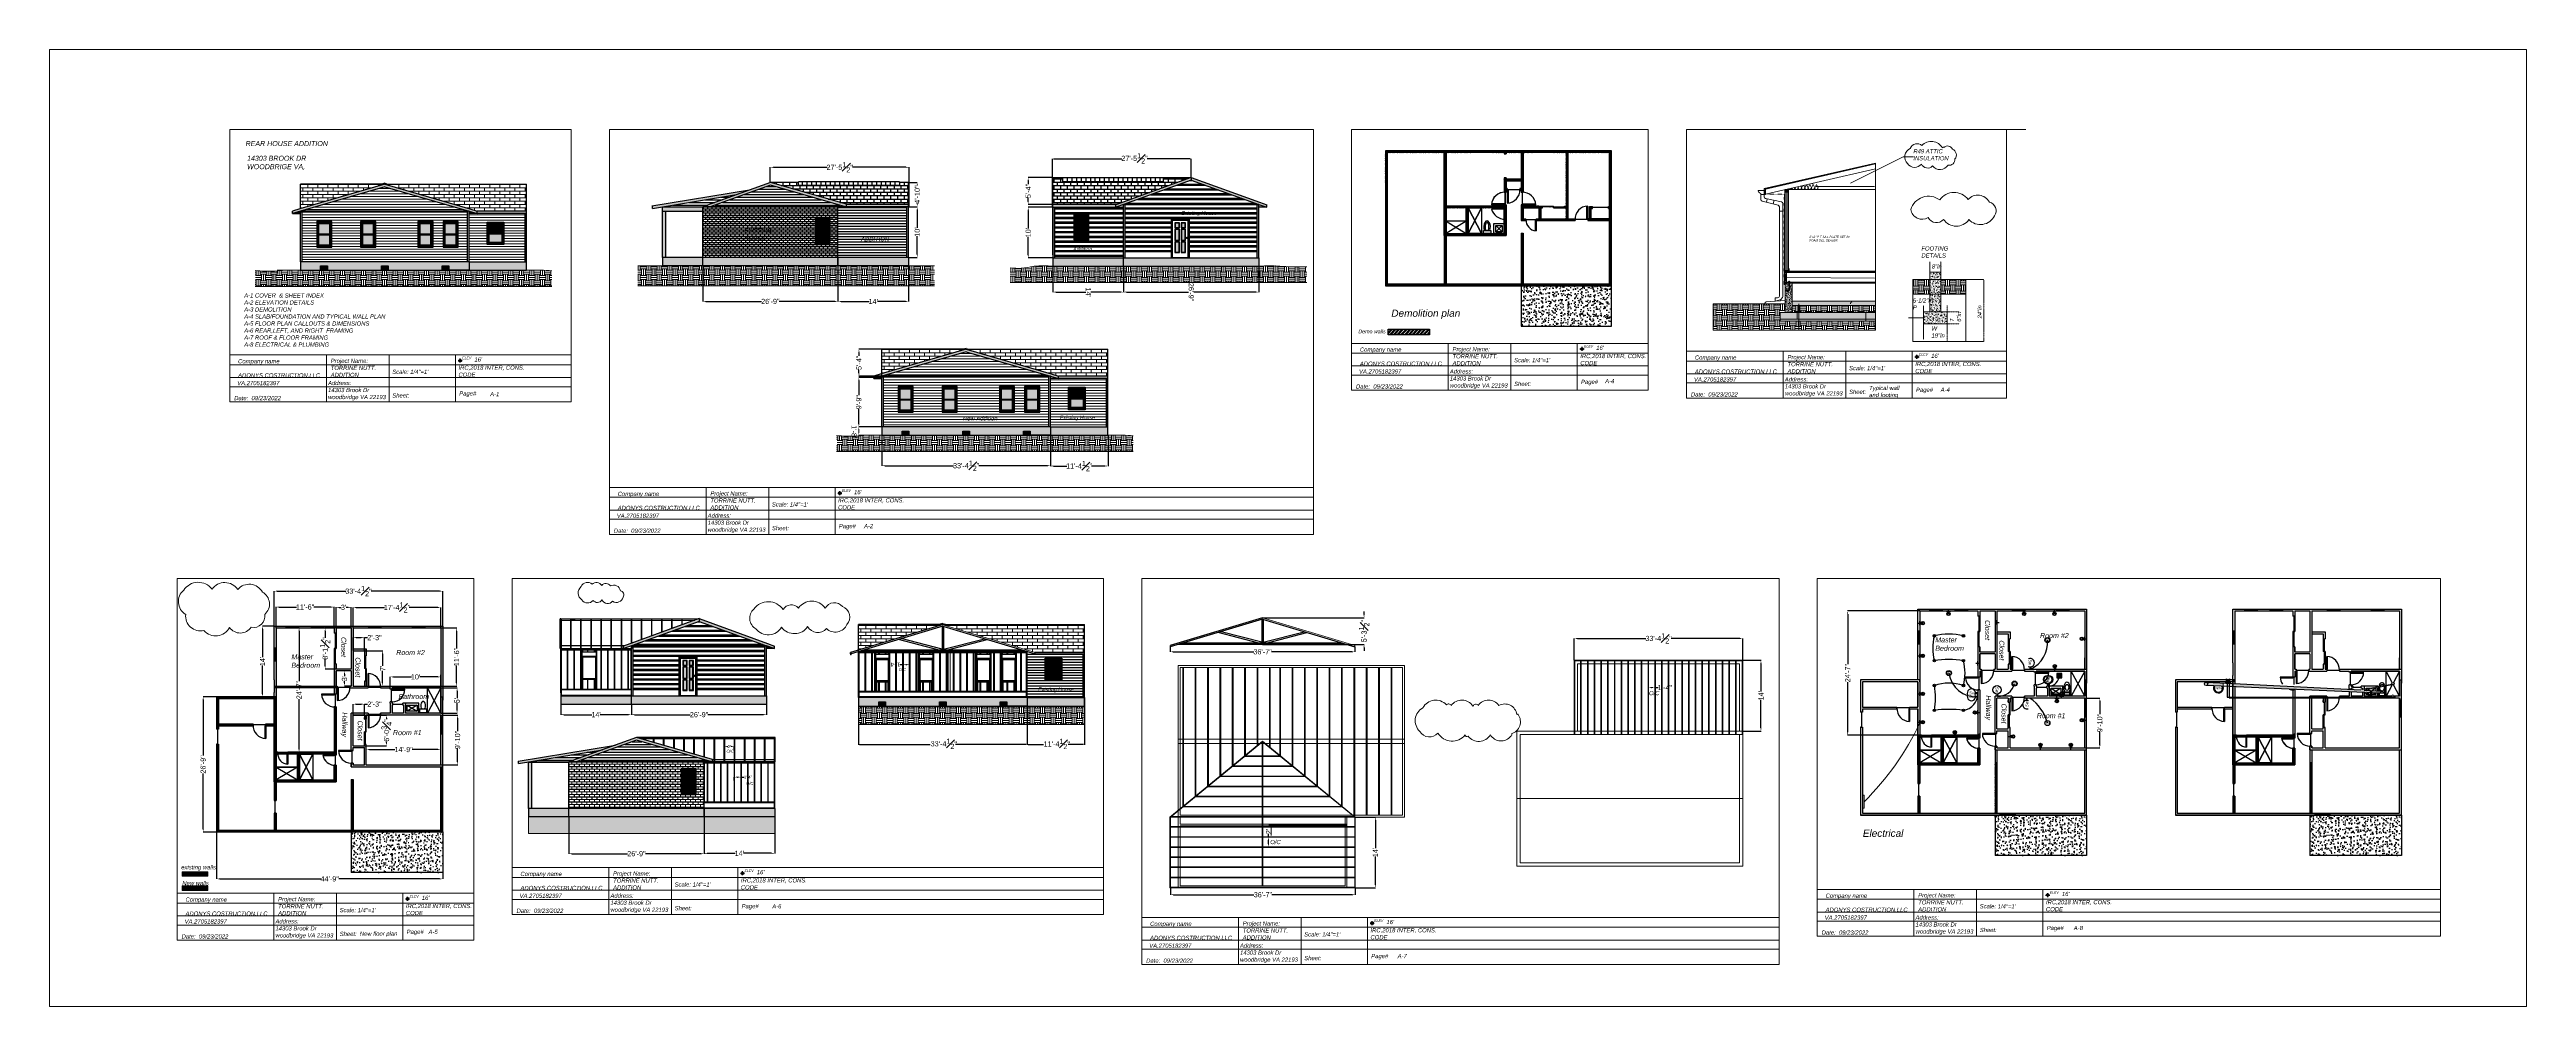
# Model space of a CAD drawing. Header units: inches. Extents: x 173 to 6056, y 183 to 2455.
import ezdxf

# ---------------------------------------------------------------- set-up
doc = ezdxf.new("R2010")
doc.units = ezdxf.units.IN
doc.header["$MEASUREMENT"] = 0
doc.header["$PDMODE"] = 2
doc.header["$PDSIZE"] = 5
doc.linetypes.add('ACAD_ISO02W100', pattern=[15, 12, -3])
for name, color, linetype in [('Back side elevation', 7, 'Continuous'), ('Back wall framing', 7, 'Continuous'), ('Demolition', 1, 'Continuous'), ('Electrical', 7, 'Continuous'), ('existing floor layout', 7, 'Continuous'), ('Insulation', 7, 'Continuous'), ('Left side elevation', 7, 'Continuous'), ('New floor plan', 252, 'Continuous'), ('Plumbing', 7, 'Continuous'), ('Right side elevation', 7, 'Continuous')]:
    doc.layers.add(name, color=color, linetype=linetype)
doc.styles.add('Annotative', font='arial.ttf')
doc.styles.get("Standard").update_dxf_attribs({"font": 'ariali.ttf', "height": 10})
doc.linetypes.add('BATTING', pattern='A,0.0001,-0.1,[134,ltypeshp.shx,S=0.1,R=0,X=-0.1,Y=0],-0.2,[134,ltypeshp.shx,S=0.1,R=180,X=0.1,Y=0],-0.1', length=0.4001)
doc.dimstyles.get("Standard").update_dxf_attribs({"dimtxt": 12.25, "dimasz": 7.43, "dimexe": 0.18, "dimexo": 0.0625, "dimgap": 0.09, "dimtad": 0, "dimzin": 0, "dimdsep": 46, "dimlunit": 4, "dimtxsty": 'Annotative', "dimcen": 0.09, "dimadec": 0, "dimazin": 0, "dimtfac": 1, "dimtofl": 0, "dimtmove": 0, "dimatfit": 3, "dimfxl": 1, "dimfrac": 1, "dimtolj": 1, "dimtzin": 0, "dimlwd": -1, "dimarcsym": 0})
pattern_1 = [(45, (2617.3995, -2595.7446), (-2.2097087, 2.2097087), []), (45, (2617.3995, -2594.182), (-2.2097087, 2.2097087), [])]
pattern_2 = [(45, (3365.3945, -2595.7446), (-2.2097087, 2.2097087), []), (45, (3365.3945, -2594.182), (-2.2097087, 2.2097087), [])]
pattern_3 = [(180, (3162.149, 4230.949), (-4e-15, -6.25), [])]
pattern_4 = [(180, (4543.086, 3839.0665), (-4e-15, -6.25), [])]
pattern_5 = [(360, (-1508.7046, 3491.8736), (6e-15, 6.25), [])]
pattern_6 = [(180, (6277.774, -868.329), (-1e-14, -11.25), []), (180, (6277.774, -869.735), (-1e-14, -11.25), []), (180, (6277.774, -871.141), (-1e-14, -11.25), [])]
pattern_7 = [(90, (6277.774, -1534.558), (-12.5, 12.5), [12.5, -12.5]), (90, (6273.087, -1534.558), (-12.5, 12.5), [12.5, -12.5]), (90, (6268.4, -1534.558), (-12.5, 12.5), [12.5, -12.5]), (180, (6266.837, -1532.996), (-12.5, -12.5), [12.5, -12.5]), (180, (6266.837, -1528.308), (-12.5, -12.5), [12.5, -12.5]), (180, (6266.837, -1523.621), (-12.5, -12.5), [12.5, -12.5])]
pattern_8 = [(360, (-1826.736, 2173.754), (-4e-14, 6.25), [])]
pattern_9 = [(135, (3347.07673, -5524.41305), (-0.0883883476, -0.0883883476), [])]
pattern_10 = [(45, (2878.6263, 1462.4435), (-2.209709, 2.209709), []), (45, (2878.6263, 1464.006), (-2.209709, 2.209709), [])]
pattern_11 = [(45, (1501.2713, -3058.0328), (-2.2097087, 2.2097087), []), (45, (1501.2713, -3056.4703), (-2.2097087, 2.2097087), [])]
pattern_12 = [(45, (-1286.69, -2636.0344), (-2.2097087, 2.2097087), []), (45, (-1286.69, -2634.472), (-2.2097087, 2.2097087), [])]

# ---------------------------------------------------------------- blocks, each defined once
blk = doc.blocks.new('*D28')
at = {"layer": 'Defpoints', "color": 0, "lineweight": 0, "transparency": 16777216}
for p in [(4614.8, 1121.7), (4443.4, 826.7), (4614.8, 826.7)]:
    blk.add_point(p, dxfattribs=at)
at = {"layer": 'Right side elevation', "color": 0, "lineweight": -2, "transparency": 16777216}
for p, q in [((4614.8, 1121.7), (4443.2, 1121.7)), ((4614.8, 826.7), (4443.2, 826.7))]:
    blk.add_line(p, q, dxfattribs=at)
at = {"layer": 'Right side elevation', "color": 0, "transparency": 16777216}
for p, q in [((4443.4, 1114.3), (4443.4, 995.4)), ((4443.4, 834.1), (4443.4, 953))]:
    blk.add_line(p, q, dxfattribs=at)
at = {"layer": 'Right side elevation', "color": 0, "lineweight": 0, "transparency": 16777216}
for points in [[(4442.1, 1114.3), (4444.6, 1114.3), (4443.4, 1121.7)], [(4442.1, 834.1), (4444.6, 834.1), (4443.4, 826.7)]]:
    blk.add_solid(points, dxfattribs=at)
at = {"layer": 'Right side elevation', "color": 0, "transparency": 16777216, "insert": (4443.4, 974.2), "char_height": 12.25, "attachment_point": 5, "rotation": 90, "style": 'Annotative'}
blk.add_mtext('\\A1;24\'-7"', dxfattribs=at)
blk = doc.blocks.new('*U44')
at = {"layer": 'Right side elevation'}
for p, q in [((-6.6, 0), (0, 0)), ((-6.6, -2), (0, -2))]:
    blk.add_line(p, q, dxfattribs=at)
blk.add_circle((-15.5, -1.2), 10, dxfattribs=at)
at = {"layer": 'Right side elevation', "insert": (-22.5, 2.4), "char_height": 7, "attachment_point": 1}
blk.add_mtext_dynamic_manual_height_columns('Sw', width=14.504, gutter_width=8, heights=[0], dxfattribs=at)
blk = doc.blocks.new('vanity light')
at = {"layer": 'Right side elevation'}
for points in [[(-12, 2), (-7, 2), (-7, 5), (-12, 5)], [(-11, 3), (-8, 3), (-8, 4), (-11, 4)], [(-2.5, 2), (2.5, 2), (2.5, 5), (-2.5, 5)], [(-1.5, 3), (1.5, 3), (1.5, 4), (-1.5, 4)], [(7, 2), (12, 2), (12, 5), (7, 5)], [(8, 3), (11, 3), (11, 4), (8, 4)]]:
    blk.add_lwpolyline(points, close=True, dxfattribs=at)
for points in [[(-12, 2), (12, 2), (12, 0), (-12, 0)], [(-12, 2), (-12, 0)]]:
    blk.add_lwpolyline(points, dxfattribs=at)
blk = doc.blocks.new('*U31')
at = {"layer": 'Right side elevation'}
for points in [[(-8.5, 0), (8.5, 0), (8.5, 9), (-8.5, 9)], [(-6.5, 2), (6.5, 2), (6.5, 7), (-6.5, 7)]]:
    blk.add_lwpolyline(points, close=True, dxfattribs=at)
blk.add_ellipse((0, 18.8), major_axis=(0, 13.4), ratio=0.577623, start_param=3.896506, end_param=8.669865, dxfattribs=at)
blk.add_ellipse((0.1, 20.1), major_axis=(0, 7.21), ratio=0.575758, dxfattribs=at)
blk = doc.blocks.new('*D32')
at = {"layer": 'Defpoints', "color": 0, "lineweight": 0, "transparency": 16777216}
for p in [(5006.3, 914.7), (5042.3, 914.7), (5006.3, 796.7)]:
    blk.add_point(p, dxfattribs=at)
at = {"layer": 'Right side elevation', "color": 0, "lineweight": -2, "transparency": 16777216}
for p, q in [((5006.4, 914.7), (5042.5, 914.7)), ((5006.4, 796.7), (5042.5, 796.7))]:
    blk.add_line(p, q, dxfattribs=at)
at = {"layer": 'Right side elevation', "color": 0, "transparency": 16777216}
for p, q in [((5042.3, 907.3), (5042.3, 876.8)), ((5042.3, 804.1), (5042.3, 834.6))]:
    blk.add_line(p, q, dxfattribs=at)
at = {"layer": 'Right side elevation', "color": 0, "lineweight": 0, "transparency": 16777216}
for points in [[(5041.1, 907.3), (5043.6, 907.3), (5042.3, 914.7)], [(5041.1, 804.1), (5043.6, 804.1), (5042.3, 796.7)]]:
    blk.add_solid(points, dxfattribs=at)
at = {"layer": 'Right side elevation', "color": 0, "transparency": 16777216, "insert": (5042.3, 855.7), "char_height": 12.25, "attachment_point": 5, "rotation": 90, "style": 'Annotative'}
blk.add_mtext('\\A1;9\'-10"', dxfattribs=at)
blk = doc.blocks.new('recessed light')
at = {"layer": 'Right side elevation'}
for radius in [3, 2]:
    blk.add_circle((0, 0), radius, dxfattribs=at)
blk = doc.blocks.new('*U35')
at = {"layer": 'Right side elevation'}
for p, q in [((-6.9, 3), (0, 3)), ((-6.9, 0), (0, 0))]:
    blk.add_line(p, q, dxfattribs=at)
for radius in [4, 3]:
    blk.add_circle((-6.9, 1.5), radius, dxfattribs=at)
blk = doc.blocks.new('outlets')
at = {"layer": 'Right side elevation'}
for p, q in [((-6.9, 3), (0, 3)), ((-6.9, 0), (0, 0))]:
    blk.add_line(p, q, dxfattribs=at)
for radius in [4, 3]:
    blk.add_circle((-6.9, 1.5), radius, dxfattribs=at)
blk = doc.blocks.new('water shutt off valve')
at = {"layer": 'Right side elevation'}
for p, q in [((3.8, -3.8), (0, 0)), ((4.3, -3.4), (2.8, 0)), ((6, -3.4), (7.5, 0)), ((10.4, 0), (6.6, -3.8)), ((3.3, -4.5), (0, -3.1)), ((3.4, -6), (0, -7.5)), ((0, -7.5), (3.4, -6)), ((3.8, -6.6), (0, -10.4)), ((4.4, -7), (2.9, -10.4)), ((6, -7), (7.6, -10.4)), ((10.4, -10.4), (6.6, -6.6)), ((7, -4.4), (10.4, -2.9)), ((7.1, -5.9), (10.4, -7.2))]:
    blk.add_line(p, q, dxfattribs=at)
for points in [[(0, -3.1), (0, 0), (2.8, 0)], [(7.5, 0), (10.4, 0), (10.4, -2.9)], [(2.9, -10.4), (0, -10.4), (0, -7.5)], [(10.4, -7.2), (10.4, -10.4), (7.6, -10.4)]]:
    blk.add_lwpolyline(points, dxfattribs=at)
for radius in [2, 2.524354896707238e-29, 2.524354896707238e-29]:
    blk.add_circle((5.2, -5.2), radius, dxfattribs=at)
blk = doc.blocks.new('*D40')
at = {"layer": 'Defpoints', "color": 0, "linetype": 'Continuous', "lineweight": 0, "ltscale": 0.2, "transparency": 16777216}
for p in [(3794, 1004.6), (4194.5, 1056.5), (4194.5, 1004.6)]:
    blk.add_point(p, dxfattribs=at)
at = {"layer": 'Insulation', "color": 0, "lineweight": -2, "ltscale": 0.2, "transparency": 16777216}
for p, q in [((3794, 1004.6), (3794, 1056.6)), ((4194.5, 1004.6), (4194.5, 1056.6))]:
    blk.add_line(p, q, dxfattribs=at)
at = {"layer": 'Insulation', "color": 0, "ltscale": 0.2, "transparency": 16777216}
for p, q in [((3801.4, 1056.5), (3964.4, 1056.5)), ((4187.1, 1056.5), (4024.1, 1056.5))]:
    blk.add_line(p, q, dxfattribs=at)
at = {"layer": 'Insulation', "color": 0, "linetype": 'Continuous', "lineweight": 0, "ltscale": 0.2, "transparency": 16777216}
for points in [[(3801.4, 1057.7), (3801.4, 1055.2), (3794, 1056.5)], [(4187.1, 1057.7), (4187.1, 1055.2), (4194.5, 1056.5)]]:
    blk.add_solid(points, dxfattribs=at)
at = {"layer": 'Insulation', "color": 0, "linetype": 'Continuous', "lineweight": 0, "ltscale": 0.2, "transparency": 16777216, "insert": (3994.3, 1056.5), "char_height": 12.25, "attachment_point": 5, "style": 'Annotative'}
blk.add_mtext('\\A1;33\'-4{\\H1x;\\S1#2;}"', dxfattribs=at)
blk = doc.blocks.new('*D41')
at = {"layer": 'Defpoints', "color": 0, "linetype": 'Continuous', "lineweight": 0, "ltscale": 0.2, "transparency": 16777216}
for p in [(4194.5, 1004.6), (4194.5, 836.6), (4237.4, 836.6)]:
    blk.add_point(p, dxfattribs=at)
at = {"layer": 'Insulation', "color": 0, "lineweight": -2, "ltscale": 0.2, "transparency": 16777216}
for p, q in [((4194.6, 1004.6), (4237.6, 1004.6)), ((4194.6, 836.6), (4237.6, 836.6))]:
    blk.add_line(p, q, dxfattribs=at)
at = {"layer": 'Insulation', "color": 0, "ltscale": 0.2, "transparency": 16777216}
for p, q in [((4237.4, 997.2), (4237.4, 930.5)), ((4237.4, 844), (4237.4, 910.7))]:
    blk.add_line(p, q, dxfattribs=at)
at = {"layer": 'Insulation', "color": 0, "linetype": 'Continuous', "lineweight": 0, "ltscale": 0.2, "transparency": 16777216}
for points in [[(4236.2, 997.2), (4238.7, 997.2), (4237.4, 1004.6)], [(4236.2, 844), (4238.7, 844), (4237.4, 836.6)]]:
    blk.add_solid(points, dxfattribs=at)
at = {"layer": 'Insulation', "color": 0, "linetype": 'Continuous', "lineweight": 0, "ltscale": 0.2, "transparency": 16777216, "insert": (4237.4, 920.6), "char_height": 12.25, "attachment_point": 5, "rotation": 90, "style": 'Annotative'}
blk.add_mtext("\\A1;14'", dxfattribs=at)
blk = doc.blocks.new('*D50')
at = {"color": 0, "ltscale": 0.08, "transparency": 16777216}
for p, q in [((3068, 585.1), (3068, 592.5)), ((3068, 568.5), (3068, 577.6))]:
    blk.add_line(p, q, dxfattribs=at)
at = {"color": 0, "lineweight": -2, "ltscale": 0.08, "transparency": 16777216}
for p, q in [((3054.6, 585.1), (3068.2, 585.1)), ((3054.6, 561.1), (3068.2, 561.1))]:
    blk.add_line(p, q, dxfattribs=at)
at = {"color": 0, "linetype": 'Continuous', "lineweight": 0, "ltscale": 0.08, "transparency": 16777216}
for points in [[(3066.8, 577.6), (3069.3, 577.6), (3068, 585.1)], [(3066.8, 568.5), (3069.3, 568.5), (3068, 561.1)]]:
    blk.add_solid(points, dxfattribs=at)
at = {"layer": 'Defpoints', "color": 0, "linetype": 'Continuous', "lineweight": 0, "ltscale": 0.08, "transparency": 16777216}
for p in [(3054.6, 585.1), (3054.6, 561.1), (3068, 585.1)]:
    blk.add_point(p, dxfattribs=at)
at = {"color": 0, "linetype": 'Continuous', "lineweight": 0, "ltscale": 0.08, "transparency": 16777216, "insert": (3068, 598.3), "char_height": 12.25, "attachment_point": 5, "rotation": 90, "style": 'Annotative'}
blk.add_mtext("\\A1;2'", dxfattribs=at)
blk = doc.blocks.new('*D51')
at = {"color": 0, "lineweight": -2, "ltscale": 0.08, "transparency": 16777216}
for p, q in [((3274.1, 632.3), (3321.9, 632.3)), ((3274.1, 464.3), (3321.9, 464.3))]:
    blk.add_line(p, q, dxfattribs=at)
at = {"color": 0, "ltscale": 0.08, "transparency": 16777216}
for p, q in [((3321.7, 624.9), (3321.7, 558.2)), ((3321.7, 471.8), (3321.7, 538.4))]:
    blk.add_line(p, q, dxfattribs=at)
at = {"color": 0, "linetype": 'Continuous', "lineweight": 0, "ltscale": 0.08, "transparency": 16777216}
for points in [[(3320.4, 624.9), (3322.9, 624.9), (3321.7, 632.3)], [(3320.4, 471.8), (3322.9, 471.8), (3321.7, 464.3)]]:
    blk.add_solid(points, dxfattribs=at)
at = {"layer": 'Defpoints', "color": 0, "linetype": 'Continuous', "lineweight": 0, "ltscale": 0.08, "transparency": 16777216}
for p in [(3274.1, 632.3), (3321.7, 632.3), (3274.1, 464.3)]:
    blk.add_point(p, dxfattribs=at)
at = {"color": 0, "linetype": 'Continuous', "lineweight": 0, "ltscale": 0.08, "transparency": 16777216, "insert": (3321.7, 548.3), "char_height": 12.25, "attachment_point": 5, "rotation": 90, "style": 'Annotative'}
blk.add_mtext("\\A1;14'", dxfattribs=at)
blk = doc.blocks.new('*D52')
at = {"color": 0, "lineweight": -2, "ltscale": 0.08, "transparency": 16777216}
for p, q in [((2835.1, 464.3), (2835.1, 447.7)), ((3274.1, 464.3), (3274.1, 447.7))]:
    blk.add_line(p, q, dxfattribs=at)
at = {"color": 0, "ltscale": 0.08, "transparency": 16777216}
for p, q in [((2842.5, 447.9), (3033.4, 447.9)), ((3266.6, 447.9), (3075.7, 447.9))]:
    blk.add_line(p, q, dxfattribs=at)
at = {"color": 0, "linetype": 'Continuous', "lineweight": 0, "ltscale": 0.08, "transparency": 16777216}
for points in [[(2842.5, 449.1), (2842.5, 446.6), (2835.1, 447.9)], [(3266.6, 449.1), (3266.6, 446.6), (3274.1, 447.9)]]:
    blk.add_solid(points, dxfattribs=at)
at = {"layer": 'Defpoints', "color": 0, "linetype": 'Continuous', "lineweight": 0, "ltscale": 0.08, "transparency": 16777216}
for p in [(2835.1, 464.3), (2835.1, 447.9), (3274.1, 464.3)]:
    blk.add_point(p, dxfattribs=at)
at = {"color": 0, "linetype": 'Continuous', "lineweight": 0, "ltscale": 0.08, "transparency": 16777216, "insert": (3054.6, 447.9), "char_height": 12.25, "attachment_point": 5, "style": 'Annotative'}
blk.add_mtext('\\A1;36\'-7"', dxfattribs=at)
blk = doc.blocks.new('*D53')
at = {"color": 0, "lineweight": -2, "ltscale": 0.08, "transparency": 16777216}
for p, q in [((2834.4, 1036.3), (2834.4, 1024.5)), ((3273.3, 1036.3), (3273.3, 1024.5))]:
    blk.add_line(p, q, dxfattribs=at)
at = {"color": 0, "ltscale": 0.08, "transparency": 16777216}
for p, q in [((2841.8, 1024.7), (3032.7, 1024.7)), ((3265.8, 1024.7), (3074.9, 1024.7))]:
    blk.add_line(p, q, dxfattribs=at)
at = {"color": 0, "linetype": 'Continuous', "lineweight": 0, "ltscale": 0.08, "transparency": 16777216}
for points in [[(2841.8, 1026), (2841.8, 1023.5), (2834.4, 1024.7)], [(3265.8, 1026), (3265.8, 1023.5), (3273.3, 1024.7)]]:
    blk.add_solid(points, dxfattribs=at)
at = {"layer": 'Defpoints', "color": 0, "linetype": 'Continuous', "lineweight": 0, "ltscale": 0.08, "transparency": 16777216}
for p in [(2834.4, 1036.4), (3273.3, 1036.3), (3273.3, 1024.7)]:
    blk.add_point(p, dxfattribs=at)
at = {"color": 0, "linetype": 'Continuous', "lineweight": 0, "ltscale": 0.08, "transparency": 16777216, "insert": (3053.8, 1024.7), "char_height": 12.25, "attachment_point": 5, "style": 'Annotative'}
blk.add_mtext('\\A1;36\'-7"', dxfattribs=at)
blk = doc.blocks.new('*D54')
at = {"color": 0, "ltscale": 0.08, "transparency": 16777216}
for p, q in [((3294.8, 1113.2), (3294.8, 1120.6)), ((3294.8, 1034.7), (3294.8, 1027.3))]:
    blk.add_line(p, q, dxfattribs=at)
at = {"color": 0, "lineweight": -2, "ltscale": 0.08, "transparency": 16777216}
for p, q in [((3053.9, 1105.7), (3295, 1105.7)), ((3053.9, 1042.1), (3295, 1042.1))]:
    blk.add_line(p, q, dxfattribs=at)
at = {"color": 0, "linetype": 'Continuous', "lineweight": 0, "ltscale": 0.08, "transparency": 16777216}
for points in [[(3293.6, 1113.2), (3296, 1113.2), (3294.8, 1105.7)], [(3293.6, 1034.7), (3296, 1034.7), (3294.8, 1042.1)]]:
    blk.add_solid(points, dxfattribs=at)
at = {"layer": 'Defpoints', "color": 0, "linetype": 'Continuous', "lineweight": 0, "ltscale": 0.08, "transparency": 16777216}
for p in [(3053.8, 1105.7), (3294.8, 1105.7), (3053.8, 1042.1)]:
    blk.add_point(p, dxfattribs=at)
at = {"color": 0, "linetype": 'Continuous', "lineweight": 0, "ltscale": 0.08, "transparency": 16777216, "insert": (3294.8, 1073.9), "char_height": 12.25, "attachment_point": 5, "rotation": 90, "style": 'Annotative'}
blk.add_mtext('\\A1;5\'-3{\\H1x;\\S1#2;}"', dxfattribs=at)
blk = doc.blocks.new('*D55')
at = {"color": 0, "lineweight": -2, "ltscale": 0.08, "transparency": 16777216}
for p, q in [((3970, 932.6), (3970, 940.2)), ((3986, 932.6), (3986, 940.2))]:
    blk.add_line(p, q, dxfattribs=at)
at = {"color": 0, "ltscale": 0.08, "transparency": 16777216}
for p, q in [((3977.4, 940), (3978.6, 940)), ((3986, 940), (3993.4, 940))]:
    blk.add_line(p, q, dxfattribs=at)
at = {"color": 0, "linetype": 'Continuous', "lineweight": 0, "ltscale": 0.08, "transparency": 16777216}
for points in [[(3977.4, 941.3), (3977.4, 938.8), (3970, 940)], [(3978.6, 941.3), (3978.6, 938.8), (3986, 940)]]:
    blk.add_solid(points, dxfattribs=at)
at = {"layer": 'Defpoints', "color": 0, "linetype": 'Continuous', "lineweight": 0, "ltscale": 0.08, "transparency": 16777216}
for p in [(3970, 932.5), (3986, 940), (3986, 932.5)]:
    blk.add_point(p, dxfattribs=at)
at = {"color": 0, "linetype": 'Continuous', "lineweight": 0, "ltscale": 0.08, "transparency": 16777216, "insert": (4009.2, 940), "char_height": 12.25, "attachment_point": 5, "style": 'Annotative'}
blk.add_mtext('\\A1;1\'-4"', dxfattribs=at)
blk = doc.blocks.new('*D67')
at = {"layer": 'Back side elevation', "color": 0, "lineweight": -2, "transparency": 16777216}
for p, q in [((2149.6, 1676), (2094.8, 1676)), ((2149.6, 1559), (2094.8, 1559))]:
    blk.add_line(p, q, dxfattribs=at)
at = {"layer": 'Back side elevation', "color": 0, "transparency": 16777216}
for p, q in [((2095, 1668.6), (2095, 1633.9)), ((2095, 1566.4), (2095, 1601.1))]:
    blk.add_line(p, q, dxfattribs=at)
at = {"layer": 'Back side elevation', "color": 0, "lineweight": 0, "transparency": 16777216}
for points in [[(2093.7, 1668.6), (2096.2, 1668.6), (2095, 1676)], [(2093.7, 1566.4), (2096.2, 1566.4), (2095, 1559)]]:
    blk.add_solid(points, dxfattribs=at)
at = {"layer": 'Defpoints', "color": 0, "lineweight": 0, "transparency": 16777216}
for p in [(2095, 1676), (2149.7, 1676), (2149.7, 1559)]:
    blk.add_point(p, dxfattribs=at)
at = {"layer": 'Back side elevation', "color": 0, "transparency": 16777216, "insert": (2095, 1617.5), "char_height": 12.25, "attachment_point": 5, "rotation": 90, "style": 'Annotative'}
blk.add_mtext('\\A1;9\'-9"', dxfattribs=at)
blk = doc.blocks.new('*D68')
at = {"color": 0, "lineweight": -2, "ltscale": 0.08, "transparency": 16777216}
for p, q in [((2149.6, 1743), (2095, 1743)), ((2149.6, 1679), (2095, 1679))]:
    blk.add_line(p, q, dxfattribs=at)
at = {"color": 0, "ltscale": 0.08, "transparency": 16777216}
for p, q in [((2095.2, 1735.5), (2095.2, 1727.4)), ((2095.2, 1686.4), (2095.2, 1694.6))]:
    blk.add_line(p, q, dxfattribs=at)
at = {"color": 0, "linetype": 'Continuous', "lineweight": 0, "ltscale": 0.08, "transparency": 16777216}
for points in [[(2094, 1735.5), (2096.5, 1735.5), (2095.2, 1743)], [(2094, 1686.4), (2096.5, 1686.4), (2095.2, 1679)]]:
    blk.add_solid(points, dxfattribs=at)
at = {"layer": 'Defpoints', "color": 0, "linetype": 'Continuous', "lineweight": 0, "ltscale": 0.08, "transparency": 16777216}
for p in [(2095.2, 1743), (2149.7, 1743), (2149.7, 1679)]:
    blk.add_point(p, dxfattribs=at)
at = {"color": 0, "linetype": 'Continuous', "lineweight": 0, "ltscale": 0.08, "transparency": 16777216, "insert": (2095.2, 1711), "char_height": 12.25, "attachment_point": 5, "rotation": 90, "style": 'Annotative'}
blk.add_mtext('\\A1;5\'-4"', dxfattribs=at)
blk = doc.blocks.new('*D69')
at = {"color": 0, "lineweight": -2, "ltscale": 0.08, "transparency": 16777216}
for p, q in [((2149.7, 1539), (2149.7, 1466.4)), ((2550.2, 1539), (2550.2, 1466.4))]:
    blk.add_line(p, q, dxfattribs=at)
at = {"color": 0, "ltscale": 0.08, "transparency": 16777216}
for p, q in [((2157.1, 1466.6), (2320, 1466.6)), ((2542.7, 1466.6), (2379.8, 1466.6))]:
    blk.add_line(p, q, dxfattribs=at)
at = {"color": 0, "linetype": 'Continuous', "lineweight": 0, "ltscale": 0.08, "transparency": 16777216}
for points in [[(2157.1, 1467.8), (2157.1, 1465.3), (2149.7, 1466.6)], [(2542.7, 1467.8), (2542.7, 1465.3), (2550.2, 1466.6)]]:
    blk.add_solid(points, dxfattribs=at)
at = {"layer": 'Defpoints', "color": 0, "linetype": 'Continuous', "lineweight": 0, "ltscale": 0.08, "transparency": 16777216}
for p in [(2149.7, 1539), (2550.2, 1539), (2550.2, 1466.6)]:
    blk.add_point(p, dxfattribs=at)
at = {"color": 0, "linetype": 'Continuous', "lineweight": 0, "ltscale": 0.08, "transparency": 16777216, "insert": (2349.9, 1466.6), "char_height": 12.25, "attachment_point": 5, "style": 'Annotative'}
blk.add_mtext('\\A1;33\'-4{\\H1x;\\S1#2;}"', dxfattribs=at)
blk = doc.blocks.new('*D70')
at = {"color": 0, "lineweight": -2, "ltscale": 0.08, "transparency": 16777216}
for p, q in [((2550.2, 1539), (2550.2, 1465.8)), ((2686.7, 1539), (2686.7, 1465.8))]:
    blk.add_line(p, q, dxfattribs=at)
at = {"color": 0, "ltscale": 0.08, "transparency": 16777216}
for p, q in [((2557.6, 1465.9), (2589.1, 1465.9)), ((2679.2, 1465.9), (2647.7, 1465.9))]:
    blk.add_line(p, q, dxfattribs=at)
at = {"color": 0, "linetype": 'Continuous', "lineweight": 0, "ltscale": 0.08, "transparency": 16777216}
for points in [[(2557.6, 1467.2), (2557.6, 1464.7), (2550.2, 1465.9)], [(2679.2, 1467.2), (2679.2, 1464.7), (2686.7, 1465.9)]]:
    blk.add_solid(points, dxfattribs=at)
at = {"layer": 'Defpoints', "color": 0, "linetype": 'Continuous', "lineweight": 0, "ltscale": 0.08, "transparency": 16777216}
for p in [(2550.2, 1539), (2686.7, 1539), (2686.7, 1465.9)]:
    blk.add_point(p, dxfattribs=at)
at = {"color": 0, "linetype": 'Continuous', "lineweight": 0, "ltscale": 0.08, "transparency": 16777216, "insert": (2618.4, 1465.9), "char_height": 12.25, "attachment_point": 5, "style": 'Annotative'}
blk.add_mtext('\\A1;11\'-4{\\H1x;\\S1#2;}"', dxfattribs=at)
blk = doc.blocks.new('*D71')
at = {"layer": 'Defpoints', "color": 0, "lineweight": 0, "transparency": 16777216}
for p in [(2213.2, 2081.4), (2233.6, 2081.4), (2213.2, 1961.4)]:
    blk.add_point(p, dxfattribs=at)
at = {"layer": 'existing floor layout', "color": 0, "lineweight": -2, "transparency": 16777216}
for p, q in [((2213.3, 2081.4), (2233.8, 2081.4)), ((2213.3, 1961.4), (2233.8, 1961.4))]:
    blk.add_line(p, q, dxfattribs=at)
at = {"layer": 'existing floor layout', "color": 0, "transparency": 16777216}
for p, q in [((2233.6, 2074), (2233.6, 2031.3)), ((2233.6, 1968.8), (2233.6, 2011.5))]:
    blk.add_line(p, q, dxfattribs=at)
at = {"layer": 'existing floor layout', "color": 0, "lineweight": 0, "transparency": 16777216}
for points in [[(2232.4, 2074), (2234.8, 2074), (2233.6, 2081.4)], [(2232.4, 1968.8), (2234.8, 1968.8), (2233.6, 1961.4)]]:
    blk.add_solid(points, dxfattribs=at)
at = {"layer": 'existing floor layout', "color": 0, "transparency": 16777216, "insert": (2233.6, 2021.4), "char_height": 12.25, "attachment_point": 5, "rotation": 90, "style": 'Annotative'}
blk.add_mtext("\\A1;10'", dxfattribs=at)
blk = doc.blocks.new('*D72')
at = {"layer": 'Defpoints', "color": 0, "lineweight": 0, "transparency": 16777216}
for p in [(2214.2, 2139.4), (2233.6, 2139.4), (2214.2, 2081.4)]:
    blk.add_point(p, dxfattribs=at)
at = {"layer": 'existing floor layout', "color": 0, "lineweight": -2, "transparency": 16777216}
for p, q in [((2214.3, 2139.4), (2233.8, 2139.4)), ((2214.3, 2081.4), (2233.8, 2081.4))]:
    blk.add_line(p, q, dxfattribs=at)
at = {"layer": 'existing floor layout', "color": 0, "transparency": 16777216}
for p, q in [((2233.6, 2132), (2233.6, 2131.8)), ((2233.6, 2088.8), (2233.6, 2089))]:
    blk.add_line(p, q, dxfattribs=at)
at = {"layer": 'existing floor layout', "color": 0, "lineweight": 0, "transparency": 16777216}
for points in [[(2232.4, 2132), (2234.8, 2132), (2233.6, 2139.4)], [(2232.4, 2088.8), (2234.8, 2088.8), (2233.6, 2081.4)]]:
    blk.add_solid(points, dxfattribs=at)
at = {"layer": 'existing floor layout', "color": 0, "transparency": 16777216, "insert": (2233.6, 2110.4), "char_height": 12.25, "attachment_point": 5, "rotation": 90, "style": 'Annotative'}
blk.add_mtext('\\A1;4\'-10"', dxfattribs=at)
blk = doc.blocks.new('*D73')
at = {"layer": 'Defpoints', "color": 0, "lineweight": 0, "transparency": 16777216}
for p in [(2045.2, 1961.4), (2213.2, 1961.4), (2213.2, 1856.7)]:
    blk.add_point(p, dxfattribs=at)
at = {"layer": 'existing floor layout', "color": 0, "lineweight": -2, "transparency": 16777216}
for p, q in [((2045.2, 1961.3), (2045.2, 1856.5)), ((2213.2, 1961.3), (2213.2, 1856.5))]:
    blk.add_line(p, q, dxfattribs=at)
at = {"layer": 'existing floor layout', "color": 0, "transparency": 16777216}
for p, q in [((2052.7, 1856.7), (2119.3, 1856.7)), ((2205.8, 1856.7), (2139.1, 1856.7))]:
    blk.add_line(p, q, dxfattribs=at)
at = {"layer": 'existing floor layout', "color": 0, "lineweight": 0, "transparency": 16777216}
for points in [[(2052.7, 1857.9), (2052.7, 1855.5), (2045.2, 1856.7)], [(2205.8, 1857.9), (2205.8, 1855.5), (2213.2, 1856.7)]]:
    blk.add_solid(points, dxfattribs=at)
at = {"layer": 'existing floor layout', "color": 0, "transparency": 16777216, "insert": (2129.2, 1856.7), "char_height": 12.25, "attachment_point": 5, "style": 'Annotative'}
blk.add_mtext("\\A1;14'", dxfattribs=at)
blk = doc.blocks.new('*D74')
at = {"layer": 'Defpoints', "color": 0, "lineweight": 0, "transparency": 16777216}
for p in [(1884.7, 2175.3), (1884.7, 2139.4), (2214.2, 2139.4)]:
    blk.add_point(p, dxfattribs=at)
at = {"layer": 'existing floor layout', "color": 0, "lineweight": -2, "transparency": 16777216}
for p, q in [((1884.7, 2139.4), (1884.7, 2175.4)), ((2214.2, 2139.4), (2214.2, 2175.4))]:
    blk.add_line(p, q, dxfattribs=at)
at = {"layer": 'existing floor layout', "color": 0, "transparency": 16777216}
for p, q in [((1892.2, 2175.3), (2019.5, 2175.3)), ((2206.8, 2175.3), (2079.5, 2175.3))]:
    blk.add_line(p, q, dxfattribs=at)
at = {"layer": 'existing floor layout', "color": 0, "lineweight": 0, "transparency": 16777216}
for points in [[(1892.2, 2176.5), (1892.2, 2174), (1884.7, 2175.3)], [(2206.8, 2176.5), (2206.8, 2174), (2214.2, 2175.3)]]:
    blk.add_solid(points, dxfattribs=at)
at = {"layer": 'existing floor layout', "color": 0, "transparency": 16777216, "insert": (2049.5, 2175.3), "char_height": 12.25, "attachment_point": 5, "style": 'Annotative'}
blk.add_mtext('\\A1;27\'-5{\\H1x;\\S1#2;}"', dxfattribs=at)
blk = doc.blocks.new('*D75')
at = {"layer": 'Back side elevation', "color": 0, "lineweight": -2, "transparency": 16777216}
for p, q in [((1724.2, 1941.3), (1724.2, 1856.5)), ((2045.2, 1941.3), (2045.2, 1856.5))]:
    blk.add_line(p, q, dxfattribs=at)
at = {"layer": 'Back side elevation', "color": 0, "transparency": 16777216}
for p, q in [((1731.7, 1856.7), (1863.5, 1856.7)), ((2037.8, 1856.7), (1906, 1856.7))]:
    blk.add_line(p, q, dxfattribs=at)
at = {"layer": 'Back side elevation', "color": 0, "lineweight": 0, "transparency": 16777216}
for points in [[(1731.7, 1857.9), (1731.7, 1855.5), (1724.2, 1856.7)], [(2037.8, 1857.9), (2037.8, 1855.5), (2045.2, 1856.7)]]:
    blk.add_solid(points, dxfattribs=at)
at = {"layer": 'Defpoints', "color": 0, "lineweight": 0, "transparency": 16777216}
for p in [(1724.2, 1941.4), (2045.2, 1941.4), (1724.2, 1856.7)]:
    blk.add_point(p, dxfattribs=at)
at = {"layer": 'Back side elevation', "color": 0, "transparency": 16777216, "insert": (1884.7, 1856.7), "char_height": 12.25, "attachment_point": 5, "style": 'Annotative'}
blk.add_mtext('\\A1;26\'-9"', dxfattribs=at)
blk = doc.blocks.new('*D76')
at = {"layer": 'Defpoints', "color": 0, "lineweight": 0, "transparency": 16777216}
for p in [(2497.1, 2151), (2554.8, 2151), (2554.8, 2087)]:
    blk.add_point(p, dxfattribs=at)
at = {"layer": 'existing floor layout', "color": 0, "lineweight": -2, "transparency": 16777216}
for p, q in [((2554.8, 2151), (2496.9, 2151)), ((2554.8, 2087), (2496.9, 2087))]:
    blk.add_line(p, q, dxfattribs=at)
at = {"layer": 'existing floor layout', "color": 0, "transparency": 16777216}
for p, q in [((2497.1, 2143.6), (2497.1, 2135.4)), ((2497.1, 2094.4), (2497.1, 2102.6))]:
    blk.add_line(p, q, dxfattribs=at)
at = {"layer": 'existing floor layout', "color": 0, "lineweight": 0, "transparency": 16777216}
for points in [[(2495.9, 2143.6), (2498.3, 2143.6), (2497.1, 2151)], [(2495.9, 2094.4), (2498.3, 2094.4), (2497.1, 2087)]]:
    blk.add_solid(points, dxfattribs=at)
at = {"layer": 'existing floor layout', "color": 0, "transparency": 16777216, "insert": (2497.1, 2119), "char_height": 12.25, "attachment_point": 5, "rotation": 90, "style": 'Annotative'}
blk.add_mtext('\\A1;5\'-4"', dxfattribs=at)
blk = doc.blocks.new('*D77')
at = {"layer": 'Defpoints', "color": 0, "lineweight": 0, "transparency": 16777216}
for p in [(2555.8, 2080.2), (2497.2, 1960.2), (2555.8, 1960.2)]:
    blk.add_point(p, dxfattribs=at)
at = {"layer": 'Right side elevation', "color": 0, "lineweight": -2, "transparency": 16777216}
for p, q in [((2555.8, 2080.2), (2497.1, 2080.2)), ((2555.8, 1960.2), (2497.1, 1960.2))]:
    blk.add_line(p, q, dxfattribs=at)
at = {"layer": 'Right side elevation', "color": 0, "transparency": 16777216}
for p, q in [((2497.2, 2072.8), (2497.2, 2030.1)), ((2497.2, 1967.6), (2497.2, 2010.3))]:
    blk.add_line(p, q, dxfattribs=at)
at = {"layer": 'Right side elevation', "color": 0, "lineweight": 0, "transparency": 16777216}
for points in [[(2496, 2072.8), (2498.5, 2072.8), (2497.2, 2080.2)], [(2496, 1967.6), (2498.5, 1967.6), (2497.2, 1960.2)]]:
    blk.add_solid(points, dxfattribs=at)
at = {"layer": 'Right side elevation', "color": 0, "transparency": 16777216, "insert": (2497.2, 2020.2), "char_height": 12.25, "attachment_point": 5, "rotation": 90, "style": 'Annotative'}
blk.add_mtext("\\A1;10'", dxfattribs=at)
blk = doc.blocks.new('*D78')
at = {"color": 0, "lineweight": -2, "ltscale": 0.2, "transparency": 16777216}
for p, q in [((2555.8, 1940.1), (2555.8, 1878.7)), ((2723.8, 1940.1), (2723.8, 1878.7))]:
    blk.add_line(p, q, dxfattribs=at)
at = {"color": 0, "ltscale": 0.2, "transparency": 16777216}
for p, q in [((2563.3, 1878.9), (2633.7, 1878.9)), ((2716.4, 1878.9), (2646.1, 1878.9))]:
    blk.add_line(p, q, dxfattribs=at)
at = {"color": 0, "linetype": 'ACAD_ISO02W100', "lineweight": 0, "ltscale": 0.2, "transparency": 16777216}
for points in [[(2563.3, 1880.2), (2563.3, 1877.7), (2555.8, 1878.9)], [(2716.4, 1880.2), (2716.4, 1877.7), (2723.8, 1878.9)]]:
    blk.add_solid(points, dxfattribs=at)
at = {"layer": 'Defpoints', "color": 0, "linetype": 'ACAD_ISO02W100', "lineweight": 0, "ltscale": 0.2, "transparency": 16777216}
for p in [(2555.8, 1940.2), (2723.8, 1940.2), (2723.8, 1878.9)]:
    blk.add_point(p, dxfattribs=at)
at = {"color": 0, "linetype": 'ACAD_ISO02W100', "lineweight": 0, "ltscale": 0.2, "transparency": 16777216, "insert": (2639.9, 1878.9), "char_height": 12.25, "attachment_point": 5, "rotation": 270, "style": 'Annotative'}
blk.add_mtext("\\A1;14'", dxfattribs=at)
blk = doc.blocks.new('*D79')
at = {"color": 0, "lineweight": -2, "ltscale": 0.08, "transparency": 16777216}
for p, q in [((2723.8, 1940.1), (2723.8, 1878.7)), ((3044.8, 1940.1), (3044.8, 1878.7))]:
    blk.add_line(p, q, dxfattribs=at)
at = {"color": 0, "ltscale": 0.08, "transparency": 16777216}
for p, q in [((2731.3, 1878.9), (2878, 1878.9)), ((3037.4, 1878.9), (2890.7, 1878.9))]:
    blk.add_line(p, q, dxfattribs=at)
at = {"color": 0, "linetype": 'Continuous', "lineweight": 0, "ltscale": 0.08, "transparency": 16777216}
for points in [[(2731.3, 1880.2), (2731.3, 1877.7), (2723.8, 1878.9)], [(3037.4, 1880.2), (3037.4, 1877.7), (3044.8, 1878.9)]]:
    blk.add_solid(points, dxfattribs=at)
at = {"layer": 'Defpoints', "color": 0, "linetype": 'Continuous', "lineweight": 0, "ltscale": 0.08, "transparency": 16777216}
for p in [(2723.8, 1940.2), (3044.8, 1940.2), (3044.8, 1878.9)]:
    blk.add_point(p, dxfattribs=at)
at = {"color": 0, "linetype": 'Continuous', "lineweight": 0, "ltscale": 0.08, "transparency": 16777216, "insert": (2884.3, 1878.9), "char_height": 12.25, "attachment_point": 5, "rotation": 270, "style": 'Annotative'}
blk.add_mtext('\\A1;26\'-9"', dxfattribs=at)
blk = doc.blocks.new('Elevation Symbol - Imperial')
at = {"color": 0}
for p, q in [((0, 0), (0.2, 0)), ((0.1, -0.1), (0.1, 0.1))]:
    blk.add_line(p, q, dxfattribs=at)
at = {"color": 0, "const_width": 0.0625}
for points in [[(0.1, 0.03125, 0.414213562), (0.06875, 0, 1)], [(0.1, -0.03125, 0.414213562), (0.13125, 0, 1)]]:
    blk.add_lwpolyline(points, format="xyb", dxfattribs=at)
at = {"color": 0}
blk.add_circle((0.1, 0), 0.0625, dxfattribs=at)
blk.add_attdef('ELEVATION', (0.2, 0.0625), '', height=0.125, dxfattribs=at)
blk = doc.blocks.new('*U110')
at = {"layer": 'Insulation', "linetype": 'Continuous', "lineweight": 0, "ltscale": 0.2}
for p, q in [((-704.6, -397.8), (967.1, -397.8)), ((-475.1, -374.7), (-475.1, -485.9)), ((-326.3, -374.7), (-326.3, -485.9)), ((-168.9, -374.7), (-168.9, -485.9)), ((-704.6, -428.3), (967.1, -428.3)), ((-704.6, -450), (967.1, -450))]:
    blk.add_line(p, q, dxfattribs=at)
for points in [[(-704.6, 475.4), (967.1, 475.4), (967.1, -374.7), (-704.6, -374.7)], [(-704.6, -374.7), (967.1, -374.7), (967.1, -485.9), (-704.6, -485.9)]]:
    blk.add_lwpolyline(points, close=True, dxfattribs=at)
at = {"layer": 'Insulation', "linetype": 'Continuous', "lineweight": 0, "ltscale": 0.2, "xscale": 48, "yscale": 48, "zscale": 48}
blk.add_blockref('Elevation Symbol - Imperial', (-162.3, -388), dxfattribs=at).add_auto_attribs({'ELEVATION': 'ELEV'})
at = {"linetype": 'Continuous', "lineweight": 0, "ltscale": 0.08, "char_height": 10, "attachment_point": 1}
for s, width, insert in [('IRC,2018 INTER, CONS. CODE', 161.562, (-161.6, -399.9)), ('VA.2705182397', 17.494, (-687.1, -436.5))]:
    blk.add_mtext_dynamic_manual_height_columns(s, width=width, gutter_width=50, heights=[0], dxfattribs=dict(at, insert=insert))
at = {"layer": 'Insulation', "linetype": 'Continuous', "lineweight": 0, "ltscale": 0.2, "char_height": 10, "attachment_point": 1}
for s, insert in [('Company name \\P\\PADONYS COSTRUCTION.LLC', (-685, -384.6)), ("16'", (-123.8, -380.4)), ('Sheet:', (-318.8, -466)), ('Page#', (-159.8, -461.2))]:
    blk.add_mtext(s, dxfattribs=dict(at, insert=insert))
for s, width, gutter_width, insert in [('Project Name:\\PTORRINE NUTT.  \\PADDITION ', 129.423, 20, (-465, -383.7)), ('Scale: 1/4"=1\'', 133.022, 50, (-318.9, -409.7)), ('Address:\\P14303 Brook Dr\\Pwoodbridge VA 22193', 143.463, 50, (-471.4, -436.3))]:
    blk.add_mtext_dynamic_manual_height_columns(s, width=width, gutter_width=gutter_width, heights=[0], dxfattribs=dict(at, insert=insert))
at = {"layer": 'Insulation', "linetype": 'Continuous', "lineweight": 0, "ltscale": 0.2, "insert": (-694.3, -472.1), "char_height": 10, "width": 141.209, "attachment_point": 1}
blk.add_mtext('Date:  09/23/2022', dxfattribs=at)
blk = doc.blocks.new('*U111')
at = {"layer": 'Insulation', "linetype": 'Continuous', "lineweight": 0, "ltscale": 0.2}
for p, q in [((-704.6, -397.8), (808.7, -397.8)), ((-475.1, -374.7), (-475.1, -485.9)), ((-326.3, -374.7), (-326.3, -485.9)), ((-168.9, -374.7), (-168.9, -485.9)), ((-704.6, -428.3), (808.7, -428.3)), ((-704.6, -450), (808.7, -450))]:
    blk.add_line(p, q, dxfattribs=at)
for points in [[(-704.6, 430), (808.7, 430), (808.7, -374.7), (-704.6, -374.7)], [(-704.6, -374.7), (808.7, -374.7), (808.7, -485.9), (-704.6, -485.9)]]:
    blk.add_lwpolyline(points, close=True, dxfattribs=at)
at = {"layer": 'Insulation', "linetype": 'Continuous', "lineweight": 0, "ltscale": 0.2, "xscale": 48, "yscale": 48, "zscale": 48}
blk.add_blockref('Elevation Symbol - Imperial', (-162.3, -388), dxfattribs=at).add_auto_attribs({'ELEVATION': 'ELEV'})
at = {"linetype": 'Continuous', "lineweight": 0, "ltscale": 0.08, "char_height": 10, "attachment_point": 1}
for s, width, insert in [('IRC,2018 INTER, CONS. CODE', 161.562, (-161.6, -399.9)), ('VA.2705182397', 17.494, (-687.1, -436.5))]:
    blk.add_mtext_dynamic_manual_height_columns(s, width=width, gutter_width=50, heights=[0], dxfattribs=dict(at, insert=insert))
at = {"layer": 'Insulation', "linetype": 'Continuous', "lineweight": 0, "ltscale": 0.2, "char_height": 10, "attachment_point": 1}
for s, insert in [('Company name \\P\\PADONYS COSTRUCTION.LLC', (-685, -384.6)), ("16'", (-123.8, -380.4)), ('Sheet:', (-318.8, -466)), ('Page#', (-159.8, -461.2))]:
    blk.add_mtext(s, dxfattribs=dict(at, insert=insert))
for s, width, gutter_width, insert in [('Project Name:\\PTORRINE NUTT.  \\PADDITION ', 129.423, 20, (-465, -383.7)), ('Scale: 1/4"=1\'', 133.022, 50, (-318.9, -409.7)), ('Address:\\P14303 Brook Dr\\Pwoodbridge VA 22193', 143.463, 50, (-471.4, -436.3))]:
    blk.add_mtext_dynamic_manual_height_columns(s, width=width, gutter_width=gutter_width, heights=[0], dxfattribs=dict(at, insert=insert))
at = {"layer": 'Insulation', "linetype": 'Continuous', "lineweight": 0, "ltscale": 0.2, "insert": (-694.3, -472.1), "char_height": 10, "width": 141.209, "attachment_point": 1}
blk.add_mtext('Date:  09/23/2022', dxfattribs=at)
blk = doc.blocks.new('*U112')
at = {"layer": 'Insulation', "linetype": 'Continuous', "lineweight": 0, "ltscale": 0.2}
for p, q in [((-704.6, -397.8), (775.6, -397.8)), ((-475.1, -374.7), (-475.1, -485.9)), ((-326.3, -374.7), (-326.3, -485.9)), ((-168.9, -374.7), (-168.9, -485.9)), ((-704.6, -428.3), (775.6, -428.3)), ((-704.6, -450), (775.6, -450))]:
    blk.add_line(p, q, dxfattribs=at)
for points in [[(-704.6, 363.3), (775.6, 363.3), (775.6, -374.7), (-704.6, -374.7)], [(-704.6, -374.7), (775.6, -374.7), (775.6, -485.9), (-704.6, -485.9)]]:
    blk.add_lwpolyline(points, close=True, dxfattribs=at)
at = {"layer": 'Insulation', "linetype": 'Continuous', "lineweight": 0, "ltscale": 0.2, "xscale": 48, "yscale": 48, "zscale": 48}
blk.add_blockref('Elevation Symbol - Imperial', (-162.3, -388), dxfattribs=at).add_auto_attribs({'ELEVATION': 'ELEV'})
at = {"linetype": 'Continuous', "lineweight": 0, "ltscale": 0.08, "char_height": 10, "attachment_point": 1}
for s, width, insert in [('IRC,2018 INTER, CONS. CODE', 161.562, (-161.6, -399.9)), ('VA.2705182397', 17.494, (-687.1, -436.5))]:
    blk.add_mtext_dynamic_manual_height_columns(s, width=width, gutter_width=50, heights=[0], dxfattribs=dict(at, insert=insert))
at = {"layer": 'Insulation', "linetype": 'Continuous', "lineweight": 0, "ltscale": 0.2, "char_height": 10, "attachment_point": 1}
for s, insert in [('Company name \\P\\PADONYS COSTRUCTION.LLC', (-685, -384.6)), ("16'", (-123.8, -380.4)), ('Sheet:', (-318.8, -466)), ('Page#', (-159.8, -461.2))]:
    blk.add_mtext(s, dxfattribs=dict(at, insert=insert))
for s, width, gutter_width, insert in [('Project Name:\\PTORRINE NUTT.  \\PADDITION ', 129.423, 20, (-465, -383.7)), ('Scale: 1/4"=1\'', 133.022, 50, (-318.9, -409.7)), ('Address:\\P14303 Brook Dr\\Pwoodbridge VA 22193', 143.463, 50, (-471.4, -436.3))]:
    blk.add_mtext_dynamic_manual_height_columns(s, width=width, gutter_width=gutter_width, heights=[0], dxfattribs=dict(at, insert=insert))
at = {"layer": 'Insulation', "linetype": 'Continuous', "lineweight": 0, "ltscale": 0.2, "insert": (-694.3, -472.1), "char_height": 10, "width": 141.209, "attachment_point": 1}
blk.add_mtext('Date:  09/23/2022', dxfattribs=at)
blk = doc.blocks.new('*D80')
at = {"color": 0, "ltscale": 0.08, "transparency": 16777216}
for p, q in [((2199.9, 994.1), (2192.5, 994.1)), ((2208.5, 994.1), (2207.4, 994.1))]:
    blk.add_line(p, q, dxfattribs=at)
at = {"color": 0, "lineweight": -2, "ltscale": 0.08, "transparency": 16777216}
for p, q in [((2199.9, 994.1), (2199.9, 993.9)), ((2215.9, 994.1), (2215.9, 993.9))]:
    blk.add_line(p, q, dxfattribs=at)
at = {"color": 0, "linetype": 'Continuous', "lineweight": 0, "ltscale": 0.08, "transparency": 16777216}
for points in [[(2207.4, 995.3), (2207.4, 992.9), (2199.9, 994.1)], [(2208.5, 995.3), (2208.5, 992.9), (2215.9, 994.1)]]:
    blk.add_solid(points, dxfattribs=at)
at = {"layer": 'Defpoints', "color": 0, "linetype": 'Continuous', "lineweight": 0, "ltscale": 0.08, "transparency": 16777216}
for p in [(2199.9, 994.1), (2215.9, 994.1), (2215.9, 994.1)]:
    blk.add_point(p, dxfattribs=at)
at = {"color": 0, "linetype": 'Continuous', "lineweight": 0, "ltscale": 0.08, "transparency": 16777216, "insert": (2179.6, 994.1), "char_height": 10, "attachment_point": 5, "rotation": 180, "style": 'Annotative'}
blk.add_mtext('\\A1;1\'-4"', dxfattribs=at)
blk = doc.blocks.new('*D81')
at = {"layer": 'Defpoints', "color": 0, "lineweight": 0, "transparency": 16777216}
for p in [(1727.2, 653), (1895.2, 653), (1895.2, 546.3)]:
    blk.add_point(p, dxfattribs=at)
at = {"layer": 'existing floor layout', "color": 0, "lineweight": -2, "transparency": 16777216}
for p, q in [((1727.2, 653), (1727.2, 546.1)), ((1895.2, 653), (1895.2, 546.1))]:
    blk.add_line(p, q, dxfattribs=at)
at = {"layer": 'existing floor layout', "color": 0, "transparency": 16777216}
for p, q in [((1734.6, 546.3), (1801.3, 546.3)), ((1887.8, 546.3), (1821.1, 546.3))]:
    blk.add_line(p, q, dxfattribs=at)
at = {"layer": 'existing floor layout', "color": 0, "lineweight": 0, "transparency": 16777216}
for points in [[(1734.6, 547.5), (1734.6, 545), (1727.2, 546.3)], [(1887.8, 547.5), (1887.8, 545), (1895.2, 546.3)]]:
    blk.add_solid(points, dxfattribs=at)
at = {"layer": 'existing floor layout', "color": 0, "transparency": 16777216, "insert": (1811.2, 546.3), "char_height": 12.25, "attachment_point": 5, "style": 'Annotative'}
blk.add_mtext("\\A1;14'", dxfattribs=at)
blk = doc.blocks.new('*D82')
at = {"layer": 'Back side elevation', "color": 0, "lineweight": -2, "transparency": 16777216}
for p, q in [((1406.2, 633), (1406.2, 545.1)), ((1727.2, 633), (1727.2, 545.1))]:
    blk.add_line(p, q, dxfattribs=at)
at = {"layer": 'Back side elevation', "color": 0, "transparency": 16777216}
for p, q in [((1413.6, 545.3), (1545.5, 545.3)), ((1719.8, 545.3), (1587.9, 545.3))]:
    blk.add_line(p, q, dxfattribs=at)
at = {"layer": 'Back side elevation', "color": 0, "lineweight": 0, "transparency": 16777216}
for points in [[(1413.6, 546.5), (1413.6, 544), (1406.2, 545.3)], [(1719.8, 546.5), (1719.8, 544), (1727.2, 545.3)]]:
    blk.add_solid(points, dxfattribs=at)
at = {"layer": 'Defpoints', "color": 0, "lineweight": 0, "transparency": 16777216}
for p in [(1406.2, 633), (1727.2, 633), (1406.2, 545.3)]:
    blk.add_point(p, dxfattribs=at)
at = {"layer": 'Back side elevation', "color": 0, "transparency": 16777216, "insert": (1566.7, 545.3), "char_height": 12.25, "attachment_point": 5, "style": 'Annotative'}
blk.add_mtext('\\A1;26\'-9"', dxfattribs=at)
blk = doc.blocks.new('*D83')
at = {"color": 0, "lineweight": -2, "ltscale": 0.08, "transparency": 16777216}
for p, q in [((1799.2, 719.5), (1799.2, 727.5)), ((1815.2, 719.5), (1815.2, 727.5))]:
    blk.add_line(p, q, dxfattribs=at)
at = {"color": 0, "ltscale": 0.08, "transparency": 16777216}
for p, q in [((1806.6, 727.3), (1807.8, 727.3)), ((1815.2, 727.3), (1822.6, 727.3))]:
    blk.add_line(p, q, dxfattribs=at)
at = {"color": 0, "linetype": 'Continuous', "lineweight": 0, "ltscale": 0.08, "transparency": 16777216}
for points in [[(1806.6, 728.5), (1806.6, 726), (1799.2, 727.3)], [(1807.8, 728.5), (1807.8, 726), (1815.2, 727.3)]]:
    blk.add_solid(points, dxfattribs=at)
at = {"layer": 'Defpoints', "color": 0, "linetype": 'Continuous', "lineweight": 0, "ltscale": 0.08, "transparency": 16777216}
for p in [(1799.2, 719.4), (1815.2, 727.3), (1815.2, 719.4)]:
    blk.add_point(p, dxfattribs=at)
at = {"color": 0, "linetype": 'Continuous', "lineweight": 0, "ltscale": 0.08, "transparency": 16777216, "insert": (1831.7, 727.3), "char_height": 7, "attachment_point": 5, "style": 'Annotative'}
blk.add_mtext('\\A1;1\'-4"', dxfattribs=at)
blk = doc.blocks.new('*D84')
at = {"color": 0, "lineweight": -2, "ltscale": 0.08, "transparency": 16777216}
for p, q in [((1775.2, 792.9), (1775.2, 799.9)), ((1799.2, 792.9), (1799.2, 799.9))]:
    blk.add_line(p, q, dxfattribs=at)
at = {"color": 0, "ltscale": 0.08, "transparency": 16777216}
for p, q in [((1782.6, 799.7), (1783.8, 799.7)), ((1791.8, 799.7), (1790.6, 799.7))]:
    blk.add_line(p, q, dxfattribs=at)
at = {"color": 0, "linetype": 'Continuous', "lineweight": 0, "ltscale": 0.08, "transparency": 16777216}
for points in [[(1782.6, 801), (1782.6, 798.5), (1775.2, 799.7)], [(1791.8, 801), (1791.8, 798.5), (1799.2, 799.7)]]:
    blk.add_solid(points, dxfattribs=at)
at = {"layer": 'Defpoints', "color": 0, "linetype": 'Continuous', "lineweight": 0, "ltscale": 0.08, "transparency": 16777216}
for p in [(1775.2, 792.8), (1799.2, 799.7), (1799.2, 792.8)]:
    blk.add_point(p, dxfattribs=at)
at = {"color": 0, "linetype": 'Continuous', "lineweight": 0, "ltscale": 0.08, "transparency": 16777216, "insert": (1787.2, 799.7), "char_height": 7, "attachment_point": 5, "style": 'Annotative'}
blk.add_mtext("\\A1;2'", dxfattribs=at)
blk = doc.blocks.new('*U113')
at = {"layer": 'Insulation', "linetype": 'Continuous', "lineweight": 0, "ltscale": 0.2}
for p, q in [((-704.6, -397.8), (699.8, -397.8)), ((-475.1, -374.7), (-475.1, -485.9)), ((-326.3, -374.7), (-326.3, -485.9)), ((-168.9, -374.7), (-168.9, -485.9)), ((-704.6, -428.3), (699.8, -428.3)), ((-704.6, -450), (699.8, -450))]:
    blk.add_line(p, q, dxfattribs=at)
for points in [[(-704.6, 311.5), (699.8, 311.5), (699.8, -374.7), (-704.6, -374.7)], [(-704.6, -374.7), (699.8, -374.7), (699.8, -485.9), (-704.6, -485.9)]]:
    blk.add_lwpolyline(points, close=True, dxfattribs=at)
at = {"layer": 'Insulation', "linetype": 'Continuous', "lineweight": 0, "ltscale": 0.2, "xscale": 48, "yscale": 48, "zscale": 48}
blk.add_blockref('Elevation Symbol - Imperial', (-162.3, -388), dxfattribs=at).add_auto_attribs({'ELEVATION': 'ELEV'})
at = {"linetype": 'Continuous', "lineweight": 0, "ltscale": 0.08, "char_height": 10, "attachment_point": 1}
for s, width, insert in [('IRC,2018 INTER, CONS. CODE', 161.562, (-161.6, -399.9)), ('VA.2705182397', 17.494, (-687.1, -436.5))]:
    blk.add_mtext_dynamic_manual_height_columns(s, width=width, gutter_width=50, heights=[0], dxfattribs=dict(at, insert=insert))
at = {"layer": 'Insulation', "linetype": 'Continuous', "lineweight": 0, "ltscale": 0.2, "char_height": 10, "attachment_point": 1}
for s, insert in [('Company name \\P\\PADONYS COSTRUCTION.LLC', (-685, -384.6)), ("16'", (-123.8, -380.4)), ('Sheet:', (-318.8, -466)), ('Page#', (-159.8, -461.2))]:
    blk.add_mtext(s, dxfattribs=dict(at, insert=insert))
for s, width, gutter_width, insert in [('Project Name:\\PTORRINE NUTT.  \\PADDITION ', 129.423, 20, (-465, -383.7)), ('Scale: 1/4"=1\'', 133.022, 50, (-318.9, -409.7)), ('Address:\\P14303 Brook Dr\\Pwoodbridge VA 22193', 143.463, 50, (-471.4, -436.3))]:
    blk.add_mtext_dynamic_manual_height_columns(s, width=width, gutter_width=gutter_width, heights=[0], dxfattribs=dict(at, insert=insert))
at = {"layer": 'Insulation', "linetype": 'Continuous', "lineweight": 0, "ltscale": 0.2, "insert": (-694.3, -472.1), "char_height": 10, "width": 141.209, "attachment_point": 1}
blk.add_mtext('Date:  09/23/2022', dxfattribs=at)
blk = doc.blocks.new('*U114')
at = {"layer": 'Insulation', "linetype": 'Continuous', "lineweight": 0, "ltscale": 0.2}
for p, q in [((-704.6, -397.8), (106, -397.8)), ((-475.1, -374.7), (-475.1, -485.9)), ((-326.3, -374.7), (-326.3, -485.9)), ((-168.9, -374.7), (-168.9, -485.9)), ((-704.6, -428.3), (106, -428.3)), ((-704.6, -450), (106, -450))]:
    blk.add_line(p, q, dxfattribs=at)
for points in [[(-704.6, 160.5), (106, 160.5), (106, -374.7), (-704.6, -374.7)], [(-704.6, -374.7), (106, -374.7), (106, -485.9), (-704.6, -485.9)]]:
    blk.add_lwpolyline(points, close=True, dxfattribs=at)
at = {"layer": 'Insulation', "linetype": 'Continuous', "lineweight": 0, "ltscale": 0.2, "xscale": 48, "yscale": 48, "zscale": 48}
blk.add_blockref('Elevation Symbol - Imperial', (-162.3, -388), dxfattribs=at).add_auto_attribs({'ELEVATION': 'ELEV'})
at = {"linetype": 'Continuous', "lineweight": 0, "ltscale": 0.08, "char_height": 10, "attachment_point": 1}
for s, width, insert in [('IRC,2018 INTER, CONS. CODE', 161.562, (-161.6, -399.9)), ('VA.2705182397', 17.494, (-687.1, -436.5))]:
    blk.add_mtext_dynamic_manual_height_columns(s, width=width, gutter_width=50, heights=[0], dxfattribs=dict(at, insert=insert))
at = {"layer": 'Insulation', "linetype": 'Continuous', "lineweight": 0, "ltscale": 0.2, "char_height": 10, "attachment_point": 1}
for s, insert in [('Company name \\P\\PADONYS COSTRUCTION.LLC', (-685, -384.6)), ("16'", (-123.8, -380.4)), ('Sheet:', (-318.8, -466)), ('Page#', (-159.8, -461.2))]:
    blk.add_mtext(s, dxfattribs=dict(at, insert=insert))
for s, width, gutter_width, insert in [('Project Name:\\PTORRINE NUTT.  \\PADDITION ', 129.423, 20, (-465, -383.7)), ('Scale: 1/4"=1\'', 133.022, 50, (-318.9, -409.7)), ('Address:\\P14303 Brook Dr\\Pwoodbridge VA 22193', 143.463, 50, (-471.4, -436.3))]:
    blk.add_mtext_dynamic_manual_height_columns(s, width=width, gutter_width=gutter_width, heights=[0], dxfattribs=dict(at, insert=insert))
at = {"layer": 'Insulation', "linetype": 'Continuous', "lineweight": 0, "ltscale": 0.2, "insert": (-694.3, -472.1), "char_height": 10, "width": 141.209, "attachment_point": 1}
blk.add_mtext('Date:  09/23/2022', dxfattribs=at)
blk = doc.blocks.new('*U108')
at = {"layer": 'Insulation', "linetype": 'Continuous', "lineweight": 0, "ltscale": 0.2}
for p, q in [((-704.6, -397.8), (55.4, -397.8)), ((-475.1, -374.7), (-475.1, -485.9)), ((-326.3, -374.7), (-326.3, -485.9)), ((-168.9, -374.7), (-168.9, -485.9)), ((-704.6, -428.3), (55.4, -428.3)), ((-704.6, -450), (55.4, -450))]:
    blk.add_line(p, q, dxfattribs=at)
for points in [[(-704.6, 151.8), (55.4, 151.8), (55.4, -374.7), (-704.6, -374.7)], [(-704.6, -374.7), (55.4, -374.7), (55.4, -485.9), (-704.6, -485.9)]]:
    blk.add_lwpolyline(points, close=True, dxfattribs=at)
at = {"layer": 'Insulation', "linetype": 'Continuous', "lineweight": 0, "ltscale": 0.2, "xscale": 48, "yscale": 48, "zscale": 48}
blk.add_blockref('Elevation Symbol - Imperial', (-162.3, -388), dxfattribs=at).add_auto_attribs({'ELEVATION': 'ELEV'})
at = {"linetype": 'Continuous', "lineweight": 0, "ltscale": 0.08, "char_height": 10, "attachment_point": 1}
for s, width, insert in [('IRC,2018 INTER, CONS. CODE', 161.562, (-161.6, -399.9)), ('VA.2705182397', 17.494, (-687.1, -436.5))]:
    blk.add_mtext_dynamic_manual_height_columns(s, width=width, gutter_width=50, heights=[0], dxfattribs=dict(at, insert=insert))
at = {"layer": 'Insulation', "linetype": 'Continuous', "lineweight": 0, "ltscale": 0.2, "char_height": 10, "attachment_point": 1}
for s, insert in [('Company name \\P\\PADONYS COSTRUCTION.LLC', (-685, -384.6)), ("16'", (-123.8, -380.4)), ('Sheet:', (-318.8, -466)), ('Page#', (-159.8, -461.2))]:
    blk.add_mtext(s, dxfattribs=dict(at, insert=insert))
for s, width, gutter_width, insert in [('Project Name:\\PTORRINE NUTT.  \\PADDITION ', 129.423, 20, (-465, -383.7)), ('Scale: 1/4"=1\'', 133.022, 50, (-318.9, -409.7)), ('Address:\\P14303 Brook Dr\\Pwoodbridge VA 22193', 143.463, 50, (-471.4, -436.3))]:
    blk.add_mtext_dynamic_manual_height_columns(s, width=width, gutter_width=gutter_width, heights=[0], dxfattribs=dict(at, insert=insert))
at = {"layer": 'Insulation', "linetype": 'Continuous', "lineweight": 0, "ltscale": 0.2, "insert": (-694.3, -472.1), "char_height": 10, "width": 141.209, "attachment_point": 1}
blk.add_mtext('Date:  09/23/2022', dxfattribs=at)
blk = doc.blocks.new('*U105')
at = {"layer": 'Insulation', "linetype": 'Continuous', "lineweight": 0, "ltscale": 0.2}
for p, q in [((-704.6, -397.8), (0, -397.8)), ((-475.1, -374.7), (-475.1, -485.9)), ((-326.3, -374.7), (-326.3, -485.9)), ((-168.9, -374.7), (-168.9, -485.9)), ((-704.6, -428.3), (0, -428.3)), ((-704.6, -450), (0, -450))]:
    blk.add_line(p, q, dxfattribs=at)
for points in [[(-704.6, 132.9), (0, 132.9), (0, -374.7), (-704.6, -374.7)], [(-704.6, -374.7), (0, -374.7), (0, -485.9), (-704.6, -485.9)]]:
    blk.add_lwpolyline(points, close=True, dxfattribs=at)
at = {"layer": 'Insulation', "linetype": 'Continuous', "lineweight": 0, "ltscale": 0.2, "xscale": 48, "yscale": 48, "zscale": 48}
blk.add_blockref('Elevation Symbol - Imperial', (-162.3, -388), dxfattribs=at).add_auto_attribs({'ELEVATION': 'ELEV'})
at = {"linetype": 'Continuous', "lineweight": 0, "ltscale": 0.08, "char_height": 10, "attachment_point": 1}
for s, width, insert in [('IRC,2018 INTER, CONS. CODE', 161.562, (-161.6, -399.9)), ('VA.2705182397', 17.494, (-687.1, -436.5))]:
    blk.add_mtext_dynamic_manual_height_columns(s, width=width, gutter_width=50, heights=[0], dxfattribs=dict(at, insert=insert))
at = {"layer": 'Insulation', "linetype": 'Continuous', "lineweight": 0, "ltscale": 0.2, "char_height": 10, "attachment_point": 1}
for s, insert in [('Company name \\P\\PADONYS COSTRUCTION.LLC', (-685, -384.6)), ("16'", (-123.8, -380.4)), ('Sheet:', (-318.8, -466)), ('Page#', (-159.8, -461.2))]:
    blk.add_mtext(s, dxfattribs=dict(at, insert=insert))
for s, width, gutter_width, insert in [('Project Name:\\PTORRINE NUTT.  \\PADDITION ', 129.423, 20, (-465, -383.7)), ('Scale: 1/4"=1\'', 133.022, 50, (-318.9, -409.7)), ('Address:\\P14303 Brook Dr\\Pwoodbridge VA 22193', 143.463, 50, (-471.4, -436.3))]:
    blk.add_mtext_dynamic_manual_height_columns(s, width=width, gutter_width=gutter_width, heights=[0], dxfattribs=dict(at, insert=insert))
at = {"layer": 'Insulation', "linetype": 'Continuous', "lineweight": 0, "ltscale": 0.2, "insert": (-694.3, -472.1), "char_height": 10, "width": 141.209, "attachment_point": 1}
blk.add_mtext('Date:  09/23/2022', dxfattribs=at)
blk = doc.blocks.new('toilet')
at = {"layer": 'New floor plan'}
blk.add_lwpolyline([(2338.4, 745.7), (2355.5, 745.7), (2355.5, 753.9), (2338.4, 753.9)], close=True, dxfattribs=at)
blk.add_ellipse((2347, 762.1), major_axis=(0, -10.2), ratio=0.553779, start_param=0.638995, end_param=5.64419, dxfattribs=at)
blk = doc.blocks.new('*D85')
at = {"layer": 'Defpoints', "color": 0, "lineweight": 0, "transparency": 16777216}
for p in [(706.2, 1085.9), (678.5, 917.9), (706.2, 917.9)]:
    blk.add_point(p, dxfattribs=at)
at = {"layer": 'Right side elevation', "color": 0, "lineweight": -2, "transparency": 16777216}
for p, q in [((706.2, 1085.9), (678.4, 1085.9)), ((706.2, 917.9), (678.4, 917.9))]:
    blk.add_line(p, q, dxfattribs=at)
at = {"layer": 'Right side elevation', "color": 0, "transparency": 16777216}
for p, q in [((678.5, 1078.5), (678.5, 1011.8)), ((678.5, 925.3), (678.5, 992))]:
    blk.add_line(p, q, dxfattribs=at)
at = {"layer": 'Right side elevation', "color": 0, "lineweight": 0, "transparency": 16777216}
for points in [[(677.3, 1078.5), (679.8, 1078.5), (678.5, 1085.9)], [(677.3, 925.3), (679.8, 925.3), (678.5, 917.9)]]:
    blk.add_solid(points, dxfattribs=at)
at = {"layer": 'Right side elevation', "color": 0, "transparency": 16777216, "insert": (678.5, 1001.9), "char_height": 12.25, "attachment_point": 5, "rotation": 90, "style": 'Annotative'}
blk.add_mtext("\\A1;14'", dxfattribs=at)
blk = doc.blocks.new('*D86')
at = {"layer": 'Defpoints', "color": 0, "lineweight": 0, "transparency": 16777216}
for p in [(1106.7, 1168.8), (706.2, 1085.9), (1106.7, 1085.9)]:
    blk.add_point(p, dxfattribs=at)
at = {"layer": 'Right side elevation', "color": 0, "lineweight": -2, "transparency": 16777216}
for p, q in [((706.2, 1086), (706.2, 1169)), ((1106.7, 1086), (1106.7, 1169))]:
    blk.add_line(p, q, dxfattribs=at)
at = {"layer": 'Right side elevation', "color": 0, "transparency": 16777216}
for p, q in [((713.7, 1168.8), (876.6, 1168.8)), ((1099.3, 1168.8), (936.4, 1168.8))]:
    blk.add_line(p, q, dxfattribs=at)
at = {"layer": 'Right side elevation', "color": 0, "lineweight": 0, "transparency": 16777216}
for points in [[(713.7, 1170.1), (713.7, 1167.6), (706.2, 1168.8)], [(1099.3, 1170.1), (1099.3, 1167.6), (1106.7, 1168.8)]]:
    blk.add_solid(points, dxfattribs=at)
at = {"layer": 'Right side elevation', "color": 0, "transparency": 16777216, "insert": (906.5, 1168.8), "char_height": 12.25, "attachment_point": 5, "style": 'Annotative'}
blk.add_mtext('\\A1;33\'-4{\\H1x;\\S1#2;}"', dxfattribs=at)
blk = doc.blocks.new('*D87')
at = {"layer": 'Defpoints', "color": 0, "lineweight": 0, "transparency": 16777216}
for p in [(848.7, 1131), (710.7, 1081.4), (848.7, 1081.4)]:
    blk.add_point(p, dxfattribs=at)
at = {"layer": 'Right side elevation', "color": 0, "lineweight": -2, "transparency": 16777216}
for p, q in [((710.7, 1081.5), (710.7, 1131.2)), ((848.7, 1081.5), (848.7, 1131.2))]:
    blk.add_line(p, q, dxfattribs=at)
at = {"layer": 'Right side elevation', "color": 0, "transparency": 16777216}
for p, q in [((718.2, 1131), (759.2, 1131)), ((841.3, 1131), (800.3, 1131))]:
    blk.add_line(p, q, dxfattribs=at)
at = {"layer": 'Right side elevation', "color": 0, "lineweight": 0, "transparency": 16777216}
for points in [[(718.2, 1132.2), (718.2, 1129.7), (710.7, 1131)], [(841.3, 1132.2), (841.3, 1129.7), (848.7, 1131)]]:
    blk.add_solid(points, dxfattribs=at)
at = {"layer": 'Right side elevation', "color": 0, "transparency": 16777216, "insert": (779.7, 1131), "char_height": 12.25, "attachment_point": 5, "style": 'Annotative'}
blk.add_mtext('\\A1;11\'-6"', dxfattribs=at)
blk = doc.blocks.new('*D88')
at = {"layer": 'Defpoints', "color": 0, "lineweight": 0, "transparency": 16777216}
for p in [(889.2, 1130.3), (853.2, 1081.4), (889.2, 1081.4)]:
    blk.add_point(p, dxfattribs=at)
at = {"layer": 'Right side elevation', "color": 0, "lineweight": -2, "transparency": 16777216}
for p, q in [((853.2, 1081.5), (853.2, 1130.4)), ((889.2, 1081.5), (889.2, 1130.4))]:
    blk.add_line(p, q, dxfattribs=at)
at = {"layer": 'Right side elevation', "color": 0, "transparency": 16777216}
for p, q in [((860.7, 1130.3), (865.5, 1130.3)), ((881.8, 1130.3), (877, 1130.3))]:
    blk.add_line(p, q, dxfattribs=at)
at = {"layer": 'Right side elevation', "color": 0, "lineweight": 0, "transparency": 16777216}
for points in [[(860.7, 1131.5), (860.7, 1129), (853.2, 1130.3)], [(881.8, 1131.5), (881.8, 1129), (889.2, 1130.3)]]:
    blk.add_solid(points, dxfattribs=at)
at = {"layer": 'Right side elevation', "color": 0, "transparency": 16777216, "insert": (871.2, 1130.3), "char_height": 12.25, "attachment_point": 5, "style": 'Annotative'}
blk.add_mtext("\\A1;3'", dxfattribs=at)
blk = doc.blocks.new('*D89')
at = {"layer": 'Defpoints', "color": 0, "lineweight": 0, "transparency": 16777216}
for p in [(1102.2, 1130.1), (893.7, 1081.4), (1102.2, 1081.4)]:
    blk.add_point(p, dxfattribs=at)
at = {"layer": 'Right side elevation', "color": 0, "lineweight": -2, "transparency": 16777216}
for p, q in [((893.7, 1081.5), (893.7, 1130.2)), ((1102.2, 1081.5), (1102.2, 1130.2))]:
    blk.add_line(p, q, dxfattribs=at)
at = {"layer": 'Right side elevation', "color": 0, "transparency": 16777216}
for p, q in [((901.2, 1130.1), (968.7, 1130.1)), ((1094.8, 1130.1), (1027.3, 1130.1))]:
    blk.add_line(p, q, dxfattribs=at)
at = {"layer": 'Right side elevation', "color": 0, "lineweight": 0, "transparency": 16777216}
for points in [[(901.2, 1131.3), (901.2, 1128.8), (893.7, 1130.1)], [(1094.8, 1131.3), (1094.8, 1128.8), (1102.2, 1130.1)]]:
    blk.add_solid(points, dxfattribs=at)
at = {"layer": 'Right side elevation', "color": 0, "transparency": 16777216, "insert": (998, 1130.1), "char_height": 12.25, "attachment_point": 5, "style": 'Annotative'}
blk.add_mtext('\\A1;17\'-4{\\H1x;\\S1#2;}"', dxfattribs=at)
blk = doc.blocks.new('*D90')
at = {"layer": 'Defpoints', "color": 0, "lineweight": 0, "transparency": 16777216}
for p in [(1102.2, 1081.4), (1102.2, 943.4), (1139.6, 943.4)]:
    blk.add_point(p, dxfattribs=at)
at = {"layer": 'Right side elevation', "color": 0, "lineweight": -2, "transparency": 16777216}
for p, q in [((1102.3, 1081.4), (1139.8, 1081.4)), ((1102.3, 943.4), (1139.8, 943.4))]:
    blk.add_line(p, q, dxfattribs=at)
at = {"layer": 'Right side elevation', "color": 0, "transparency": 16777216}
for p, q in [((1139.6, 1074), (1139.6, 1033)), ((1139.6, 950.8), (1139.6, 991.9))]:
    blk.add_line(p, q, dxfattribs=at)
at = {"layer": 'Right side elevation', "color": 0, "lineweight": 0, "transparency": 16777216}
for points in [[(1138.4, 1074), (1140.8, 1074), (1139.6, 1081.4)], [(1138.4, 950.8), (1140.8, 950.8), (1139.6, 943.4)]]:
    blk.add_solid(points, dxfattribs=at)
at = {"layer": 'Right side elevation', "color": 0, "transparency": 16777216, "insert": (1139.6, 1012.4), "char_height": 12.25, "attachment_point": 5, "rotation": 90, "style": 'Annotative'}
blk.add_mtext('\\A1;11\'-6"', dxfattribs=at)
blk = doc.blocks.new('*D91')
at = {"layer": 'Defpoints', "color": 0, "lineweight": 0, "transparency": 16777216}
for p in [(893.7, 1027.4), (920.7, 1058.4), (920.7, 1027.4)]:
    blk.add_point(p, dxfattribs=at)
at = {"layer": 'Right side elevation', "color": 0, "lineweight": -2, "transparency": 16777216}
for p, q in [((893.7, 1027.5), (893.7, 1058.6)), ((920.7, 1027.5), (920.7, 1058.6))]:
    blk.add_line(p, q, dxfattribs=at)
at = {"layer": 'Right side elevation', "color": 0, "transparency": 16777216}
for p, q in [((901.2, 1058.4), (913.3, 1058.4)), ((920.7, 1058.4), (928.2, 1058.4))]:
    blk.add_line(p, q, dxfattribs=at)
at = {"layer": 'Right side elevation', "color": 0, "lineweight": 0, "transparency": 16777216}
for points in [[(901.2, 1059.7), (901.2, 1057.2), (893.7, 1058.4)], [(913.3, 1059.7), (913.3, 1057.2), (920.7, 1058.4)]]:
    blk.add_solid(points, dxfattribs=at)
at = {"layer": 'Right side elevation', "color": 0, "transparency": 16777216, "insert": (944.6, 1058.4), "char_height": 12.25, "attachment_point": 5, "style": 'Annotative'}
blk.add_mtext('\\A1;2\'-3"', dxfattribs=at)
blk = doc.blocks.new('*D92')
at = {"layer": 'Defpoints', "color": 0, "lineweight": 0, "transparency": 16777216}
for p in [(893.7, 1027.4), (893.7, 943.4), (963.9, 943.4)]:
    blk.add_point(p, dxfattribs=at)
at = {"layer": 'Right side elevation', "color": 0, "lineweight": -2, "transparency": 16777216}
for p, q in [((893.8, 1027.4), (964.1, 1027.4)), ((893.8, 943.4), (964.1, 943.4))]:
    blk.add_line(p, q, dxfattribs=at)
at = {"layer": 'Right side elevation', "color": 0, "transparency": 16777216}
for p, q in [((963.9, 1020), (963.9, 991.1)), ((963.9, 950.8), (963.9, 979.7))]:
    blk.add_line(p, q, dxfattribs=at)
at = {"layer": 'Right side elevation', "color": 0, "lineweight": 0, "transparency": 16777216}
for points in [[(962.7, 1020), (965.2, 1020), (963.9, 1027.4)], [(962.7, 950.8), (965.2, 950.8), (963.9, 943.4)]]:
    blk.add_solid(points, dxfattribs=at)
at = {"layer": 'Right side elevation', "color": 0, "transparency": 16777216, "insert": (963.9, 985.4), "char_height": 12.25, "attachment_point": 5, "rotation": 90, "style": 'Annotative'}
blk.add_mtext("\\A1;7'", dxfattribs=at)
blk = doc.blocks.new('*D93')
at = {"layer": 'Defpoints', "color": 0, "lineweight": 0, "transparency": 16777216}
for p in [(889.2, 1081.4), (827.4, 983.9), (889.2, 983.9)]:
    blk.add_point(p, dxfattribs=at)
at = {"layer": 'Right side elevation', "color": 0, "lineweight": -2, "transparency": 16777216}
for p, q in [((889.2, 1081.4), (827.2, 1081.4)), ((889.2, 983.9), (827.2, 983.9))]:
    blk.add_line(p, q, dxfattribs=at)
at = {"layer": 'Right side elevation', "color": 0, "transparency": 16777216}
for p, q in [((827.4, 1074), (827.4, 1057.8)), ((827.4, 991.3), (827.4, 1007.5))]:
    blk.add_line(p, q, dxfattribs=at)
at = {"layer": 'Right side elevation', "color": 0, "lineweight": 0, "transparency": 16777216}
for points in [[(826.2, 1074), (828.6, 1074), (827.4, 1081.4)], [(826.2, 991.3), (828.6, 991.3), (827.4, 983.9)]]:
    blk.add_solid(points, dxfattribs=at)
at = {"layer": 'Right side elevation', "color": 0, "transparency": 16777216, "insert": (827.4, 1032.7), "char_height": 12.25, "attachment_point": 5, "rotation": 90, "style": 'Annotative'}
blk.add_mtext('\\A1;8\'-1{\\H1x;\\S1#2;}"', dxfattribs=at)
blk = doc.blocks.new('*D94')
at = {"layer": 'Defpoints', "color": 0, "lineweight": 0, "transparency": 16777216}
for p in [(873.3, 943.4), (889.2, 979.4), (889.2, 943.4)]:
    blk.add_point(p, dxfattribs=at)
at = {"layer": 'Right side elevation', "color": 0, "lineweight": -2, "transparency": 16777216}
for p, q in [((889.2, 979.4), (873.1, 979.4)), ((889.2, 943.4), (873.1, 943.4))]:
    blk.add_line(p, q, dxfattribs=at)
at = {"layer": 'Right side elevation', "color": 0, "transparency": 16777216}
for p, q in [((873.3, 972), (873.3, 967.1)), ((873.3, 950.8), (873.3, 955.7))]:
    blk.add_line(p, q, dxfattribs=at)
at = {"layer": 'Right side elevation', "color": 0, "lineweight": 0, "transparency": 16777216}
for points in [[(872.1, 972), (874.6, 972), (873.3, 979.4)], [(872.1, 950.8), (874.6, 950.8), (873.3, 943.4)]]:
    blk.add_solid(points, dxfattribs=at)
at = {"layer": 'Right side elevation', "color": 0, "transparency": 16777216, "insert": (873.3, 961.4), "char_height": 12.25, "attachment_point": 5, "rotation": 90, "style": 'Annotative'}
blk.add_mtext("\\A1;3'", dxfattribs=at)
blk = doc.blocks.new('*D95')
at = {"layer": 'Defpoints', "color": 0, "lineweight": 0, "transparency": 16777216}
for p in [(710.7, 1081.4), (765.5, 1081.4), (710.7, 786.4)]:
    blk.add_point(p, dxfattribs=at)
at = {"layer": 'Right side elevation', "color": 0, "lineweight": -2, "transparency": 16777216}
for p, q in [((710.8, 1081.4), (765.7, 1081.4)), ((710.8, 786.4), (765.7, 786.4))]:
    blk.add_line(p, q, dxfattribs=at)
at = {"layer": 'Right side elevation', "color": 0, "transparency": 16777216}
for p, q in [((765.5, 1074), (765.5, 955.1)), ((765.5, 793.8), (765.5, 912.7))]:
    blk.add_line(p, q, dxfattribs=at)
at = {"layer": 'Right side elevation', "color": 0, "lineweight": 0, "transparency": 16777216}
for points in [[(764.3, 1074), (766.8, 1074), (765.5, 1081.4)], [(764.3, 793.8), (766.8, 793.8), (765.5, 786.4)]]:
    blk.add_solid(points, dxfattribs=at)
at = {"layer": 'Right side elevation', "color": 0, "transparency": 16777216, "insert": (765.5, 933.9), "char_height": 12.25, "attachment_point": 5, "rotation": 90, "style": 'Annotative'}
blk.add_mtext('\\A1;24\'-7"', dxfattribs=at)
blk = doc.blocks.new('*D96')
at = {"layer": 'Defpoints', "color": 0, "lineweight": 0, "transparency": 16777216}
for p in [(1102.2, 965.2), (982.2, 938.9), (1102.2, 938.9)]:
    blk.add_point(p, dxfattribs=at)
at = {"layer": 'Right side elevation', "color": 0, "lineweight": -2, "transparency": 16777216}
for p, q in [((982.2, 939), (982.2, 965.3)), ((1102.2, 939), (1102.2, 965.3))]:
    blk.add_line(p, q, dxfattribs=at)
at = {"layer": 'Right side elevation', "color": 0, "transparency": 16777216}
for p, q in [((989.7, 965.2), (1032.3, 965.2)), ((1094.8, 965.2), (1052.1, 965.2))]:
    blk.add_line(p, q, dxfattribs=at)
at = {"layer": 'Right side elevation', "color": 0, "lineweight": 0, "transparency": 16777216}
for points in [[(989.7, 966.4), (989.7, 963.9), (982.2, 965.2)], [(1094.8, 966.4), (1094.8, 963.9), (1102.2, 965.2)]]:
    blk.add_solid(points, dxfattribs=at)
at = {"layer": 'Right side elevation', "color": 0, "transparency": 16777216, "insert": (1042.2, 965.2), "char_height": 12.25, "attachment_point": 5, "style": 'Annotative'}
blk.add_mtext("\\A1;10'", dxfattribs=at)
blk = doc.blocks.new('*D97')
at = {"layer": 'Defpoints', "color": 0, "lineweight": 0, "transparency": 16777216}
for p in [(1102.2, 938.9), (1102.2, 878.9), (1140.8, 878.9)]:
    blk.add_point(p, dxfattribs=at)
at = {"layer": 'Right side elevation', "color": 0, "lineweight": -2, "transparency": 16777216}
for p, q in [((1102.3, 938.9), (1141, 938.9)), ((1102.2, 878.9), (1141, 878.9))]:
    blk.add_line(p, q, dxfattribs=at)
at = {"layer": 'Right side elevation', "color": 0, "transparency": 16777216}
for p, q in [((1140.8, 931.5), (1140.8, 914.6)), ((1140.8, 886.3), (1140.8, 903.2))]:
    blk.add_line(p, q, dxfattribs=at)
at = {"layer": 'Right side elevation', "color": 0, "lineweight": 0, "transparency": 16777216}
for points in [[(1139.6, 931.5), (1142, 931.5), (1140.8, 938.9)], [(1139.6, 886.3), (1142, 886.3), (1140.8, 878.9)]]:
    blk.add_solid(points, dxfattribs=at)
at = {"layer": 'Right side elevation', "color": 0, "transparency": 16777216, "insert": (1140.8, 908.9), "char_height": 12.25, "attachment_point": 5, "rotation": 90, "style": 'Annotative'}
blk.add_mtext("\\A1;5'", dxfattribs=at)
blk = doc.blocks.new('*D98')
at = {"layer": 'Defpoints', "color": 0, "lineweight": 0, "transparency": 16777216}
for p in [(1102.2, 874.4), (1102.2, 756.4), (1142, 756.4)]:
    blk.add_point(p, dxfattribs=at)
at = {"layer": 'Right side elevation', "color": 0, "lineweight": -2, "transparency": 16777216}
for p, q in [((1102.3, 874.4), (1142.2, 874.4)), ((1102.3, 756.4), (1142.2, 756.4))]:
    blk.add_line(p, q, dxfattribs=at)
at = {"layer": 'Right side elevation', "color": 0, "transparency": 16777216}
for p, q in [((1142, 867), (1142, 836.5)), ((1142, 763.8), (1142, 794.3))]:
    blk.add_line(p, q, dxfattribs=at)
at = {"layer": 'Right side elevation', "color": 0, "lineweight": 0, "transparency": 16777216}
for points in [[(1140.8, 867), (1143.2, 867), (1142, 874.4)], [(1140.8, 763.8), (1143.2, 763.8), (1142, 756.4)]]:
    blk.add_solid(points, dxfattribs=at)
at = {"layer": 'Right side elevation', "color": 0, "transparency": 16777216, "insert": (1142, 815.4), "char_height": 12.25, "attachment_point": 5, "rotation": 90, "style": 'Annotative'}
blk.add_mtext('\\A1;9\'-10"', dxfattribs=at)
blk = doc.blocks.new('*D99')
at = {"layer": 'Defpoints', "color": 0, "lineweight": 0, "transparency": 16777216}
for p in [(1102.2, 792.6), (925.2, 756.4), (1102.2, 756.4)]:
    blk.add_point(p, dxfattribs=at)
at = {"layer": 'Right side elevation', "color": 0, "lineweight": -2, "transparency": 16777216}
for p, q in [((925.2, 756.5), (925.2, 792.8)), ((1102.2, 756.5), (1102.2, 792.8))]:
    blk.add_line(p, q, dxfattribs=at)
at = {"layer": 'Right side elevation', "color": 0, "transparency": 16777216}
for p, q in [((932.7, 792.6), (993.2, 792.6)), ((1094.8, 792.6), (1034.3, 792.6))]:
    blk.add_line(p, q, dxfattribs=at)
at = {"layer": 'Right side elevation', "color": 0, "lineweight": 0, "transparency": 16777216}
for points in [[(932.7, 793.9), (932.7, 791.4), (925.2, 792.6)], [(1094.8, 793.9), (1094.8, 791.4), (1102.2, 792.6)]]:
    blk.add_solid(points, dxfattribs=at)
at = {"layer": 'Right side elevation', "color": 0, "transparency": 16777216, "insert": (1013.7, 792.6), "char_height": 12.25, "attachment_point": 5, "style": 'Annotative'}
blk.add_mtext('\\A1;14\'-9"', dxfattribs=at)
blk = doc.blocks.new('*D100')
at = {"layer": 'Defpoints', "color": 0, "lineweight": 0, "transparency": 16777216}
for p in [(920.7, 900.5), (893.7, 874.4), (920.7, 874.4)]:
    blk.add_point(p, dxfattribs=at)
at = {"layer": 'Right side elevation', "color": 0, "lineweight": -2, "transparency": 16777216}
for p, q in [((893.7, 874.5), (893.7, 900.6)), ((920.7, 874.5), (920.7, 900.6))]:
    blk.add_line(p, q, dxfattribs=at)
at = {"layer": 'Right side elevation', "color": 0, "transparency": 16777216}
for p, q in [((901.2, 900.5), (913.3, 900.5)), ((920.7, 900.5), (928.2, 900.5))]:
    blk.add_line(p, q, dxfattribs=at)
at = {"layer": 'Right side elevation', "color": 0, "lineweight": 0, "transparency": 16777216}
for points in [[(901.2, 901.7), (901.2, 899.2), (893.7, 900.5)], [(913.3, 901.7), (913.3, 899.2), (920.7, 900.5)]]:
    blk.add_solid(points, dxfattribs=at)
at = {"layer": 'Right side elevation', "color": 0, "transparency": 16777216, "insert": (944.6, 900.5), "char_height": 12.25, "attachment_point": 5, "style": 'Annotative'}
blk.add_mtext('\\A1;2\'-3"', dxfattribs=at)
blk = doc.blocks.new('*D101')
at = {"layer": 'Defpoints', "color": 0, "lineweight": 0, "transparency": 16777216}
for p in [(893.7, 874.4), (893.7, 801.7), (973.2, 801.7)]:
    blk.add_point(p, dxfattribs=at)
at = {"layer": 'Right side elevation', "color": 0, "lineweight": -2, "transparency": 16777216}
for p, q in [((893.8, 874.4), (973.4, 874.4)), ((893.8, 801.7), (973.4, 801.7))]:
    blk.add_line(p, q, dxfattribs=at)
at = {"layer": 'Right side elevation', "color": 0, "transparency": 16777216}
for p, q in [((973.2, 867), (973.2, 865.1)), ((973.2, 809.1), (973.2, 810.9))]:
    blk.add_line(p, q, dxfattribs=at)
at = {"layer": 'Right side elevation', "color": 0, "lineweight": 0, "transparency": 16777216}
for points in [[(972, 867), (974.5, 867), (973.2, 874.4)], [(972, 809.1), (974.5, 809.1), (973.2, 801.7)]]:
    blk.add_solid(points, dxfattribs=at)
at = {"layer": 'Right side elevation', "color": 0, "transparency": 16777216, "insert": (973.2, 838), "char_height": 12.25, "attachment_point": 5, "rotation": 90, "style": 'Annotative'}
blk.add_mtext('\\A1;6\'-0{\\H1x;\\S3#4;}"', dxfattribs=at)
blk = doc.blocks.new('*D102')
at = {"layer": 'Defpoints', "color": 0, "linetype": 'Continuous', "lineweight": 0, "ltscale": 0.2, "transparency": 16777216}
for p in [(569.7, 596.9), (1106.7, 596.9), (1106.7, 485.5)]:
    blk.add_point(p, dxfattribs=at)
at = {"layer": 'Insulation', "color": 0, "lineweight": -2, "ltscale": 0.2, "transparency": 16777216}
for p, q in [((569.7, 596.8), (569.7, 485.4)), ((1106.7, 596.8), (1106.7, 485.4))]:
    blk.add_line(p, q, dxfattribs=at)
at = {"layer": 'Insulation', "color": 0, "ltscale": 0.2, "transparency": 16777216}
for p, q in [((577.2, 485.5), (816.9, 485.5)), ((1099.3, 485.5), (859.6, 485.5))]:
    blk.add_line(p, q, dxfattribs=at)
at = {"layer": 'Insulation', "color": 0, "linetype": 'Continuous', "lineweight": 0, "ltscale": 0.2, "transparency": 16777216}
for points in [[(577.2, 486.8), (577.2, 484.3), (569.7, 485.5)], [(1099.3, 486.8), (1099.3, 484.3), (1106.7, 485.5)]]:
    blk.add_solid(points, dxfattribs=at)
at = {"layer": 'Insulation', "color": 0, "linetype": 'Continuous', "lineweight": 0, "ltscale": 0.2, "transparency": 16777216, "insert": (838.2, 485.5), "char_height": 12.25, "attachment_point": 5, "style": 'Annotative'}
blk.add_mtext('\\A1;44\'-9"', dxfattribs=at)
blk = doc.blocks.new('*D103')
at = {"layer": 'Defpoints', "color": 0, "linetype": 'Continuous', "lineweight": 0, "ltscale": 0.2, "transparency": 16777216}
for p in [(537.7, 917.9), (569.7, 917.9), (569.7, 596.9)]:
    blk.add_point(p, dxfattribs=at)
at = {"layer": 'Insulation', "color": 0, "lineweight": -2, "ltscale": 0.2, "transparency": 16777216}
for p, q in [((569.7, 917.9), (537.6, 917.9)), ((569.7, 596.9), (537.6, 596.9))]:
    blk.add_line(p, q, dxfattribs=at)
at = {"layer": 'Insulation', "color": 0, "ltscale": 0.2, "transparency": 16777216}
for p, q in [((537.7, 910.5), (537.7, 778.6)), ((537.7, 604.3), (537.7, 736.2))]:
    blk.add_line(p, q, dxfattribs=at)
at = {"layer": 'Insulation', "color": 0, "linetype": 'Continuous', "lineweight": 0, "ltscale": 0.2, "transparency": 16777216}
for points in [[(536.5, 910.5), (539, 910.5), (537.7, 917.9)], [(536.5, 604.3), (539, 604.3), (537.7, 596.9)]]:
    blk.add_solid(points, dxfattribs=at)
at = {"layer": 'Insulation', "color": 0, "linetype": 'Continuous', "lineweight": 0, "ltscale": 0.2, "transparency": 16777216, "insert": (537.7, 757.4), "char_height": 12.25, "attachment_point": 5, "rotation": 90, "style": 'Annotative'}
blk.add_mtext('\\A1;26\'-9"', dxfattribs=at)
blk = doc.blocks.new('*U107')
at = {"layer": 'Insulation', "linetype": 'Continuous', "lineweight": 0, "ltscale": 0.2}
for p, q in [((-704.6, -397.8), (0, -397.8)), ((-475.1, -374.7), (-475.1, -485.9)), ((-326.3, -374.7), (-326.3, -485.9)), ((-168.9, -374.7), (-168.9, -485.9)), ((-704.6, -428.3), (0, -428.3)), ((-704.6, -450), (0, -450))]:
    blk.add_line(p, q, dxfattribs=at)
for points in [[(-704.6, 372.4), (0, 372.4), (0, -374.7), (-704.6, -374.7)], [(-704.6, -374.7), (0, -374.7), (0, -485.9), (-704.6, -485.9)]]:
    blk.add_lwpolyline(points, close=True, dxfattribs=at)
at = {"layer": 'Insulation', "linetype": 'Continuous', "lineweight": 0, "ltscale": 0.2, "xscale": 48, "yscale": 48, "zscale": 48}
blk.add_blockref('Elevation Symbol - Imperial', (-162.3, -388), dxfattribs=at).add_auto_attribs({'ELEVATION': 'ELEV'})
at = {"linetype": 'Continuous', "lineweight": 0, "ltscale": 0.08, "char_height": 10, "attachment_point": 1}
for s, width, insert in [('IRC,2018 INTER, CONS. CODE', 161.562, (-161.6, -399.9)), ('VA.2705182397', 17.494, (-687.1, -436.5))]:
    blk.add_mtext_dynamic_manual_height_columns(s, width=width, gutter_width=50, heights=[0], dxfattribs=dict(at, insert=insert))
at = {"layer": 'Insulation', "linetype": 'Continuous', "lineweight": 0, "ltscale": 0.2, "char_height": 10, "attachment_point": 1}
for s, insert in [('Company name \\P\\PADONYS COSTRUCTION.LLC', (-685, -384.6)), ("16'", (-123.8, -380.4)), ('Sheet:', (-318.8, -466)), ('Page#', (-159.8, -461.2))]:
    blk.add_mtext(s, dxfattribs=dict(at, insert=insert))
for s, width, gutter_width, insert in [('Project Name:\\PTORRINE NUTT.  \\PADDITION ', 129.423, 20, (-465, -383.7)), ('Scale: 1/4"=1\'', 133.022, 50, (-318.9, -409.7)), ('Address:\\P14303 Brook Dr\\Pwoodbridge VA 22193', 143.463, 50, (-471.4, -436.3))]:
    blk.add_mtext_dynamic_manual_height_columns(s, width=width, gutter_width=gutter_width, heights=[0], dxfattribs=dict(at, insert=insert))
at = {"layer": 'Insulation', "linetype": 'Continuous', "lineweight": 0, "ltscale": 0.2, "insert": (-694.3, -472.1), "char_height": 10, "width": 141.209, "attachment_point": 1}
blk.add_mtext('Date:  09/23/2022', dxfattribs=at)
blk = doc.blocks.new('*D125')
at = {"layer": 'Defpoints', "color": 0, "lineweight": -2, "ltscale": 0.35, "transparency": 16777216}
for p, q in [((1554.9, 900.6), (1554.9, 875.3)), ((1875.9, 900.6), (1875.9, 875.3))]:
    blk.add_line(p, q, dxfattribs=at)
at = {"layer": 'Defpoints', "color": 0, "ltscale": 0.35, "transparency": 16777216}
for p, q in [((1562.3, 875.5), (1694.2, 875.5)), ((1868.5, 875.5), (1736.6, 875.5))]:
    blk.add_line(p, q, dxfattribs=at)
at = {"layer": 'Defpoints', "color": 0, "linetype": 'BATTING', "lineweight": 0, "ltscale": 0.35, "transparency": 16777216}
for p in [(1554.9, 900.6), (1875.9, 900.6), (1875.9, 875.5)]:
    blk.add_point(p, dxfattribs=at)
for points in [[(1562.3, 876.7), (1562.3, 874.3), (1554.9, 875.5)], [(1868.5, 876.7), (1868.5, 874.3), (1875.9, 875.5)]]:
    blk.add_solid(points, dxfattribs=at)
at = {"layer": 'Defpoints', "color": 0, "linetype": 'BATTING', "lineweight": 0, "ltscale": 0.35, "transparency": 16777216, "insert": (1715.4, 875.5), "char_height": 12.25, "attachment_point": 5, "style": 'Annotative'}
blk.add_mtext('\\A1;26\'-9"', dxfattribs=at)
blk = doc.blocks.new('*D126')
at = {"layer": 'Defpoints', "color": 0, "lineweight": -2, "ltscale": 0.35, "transparency": 16777216}
for p, q in [((1386.9, 900.6), (1386.9, 875.3)), ((1554.9, 900.6), (1554.9, 875.3))]:
    blk.add_line(p, q, dxfattribs=at)
at = {"layer": 'Defpoints', "color": 0, "ltscale": 0.35, "transparency": 16777216}
for p, q in [((1394.3, 875.5), (1461, 875.5)), ((1547.5, 875.5), (1480.8, 875.5))]:
    blk.add_line(p, q, dxfattribs=at)
at = {"layer": 'Defpoints', "color": 0, "linetype": 'BATTING', "lineweight": 0, "ltscale": 0.35, "transparency": 16777216}
for p in [(1386.9, 900.6), (1554.9, 900.6), (1554.9, 875.5)]:
    blk.add_point(p, dxfattribs=at)
for points in [[(1394.3, 876.7), (1394.3, 874.3), (1386.9, 875.5)], [(1547.5, 876.7), (1547.5, 874.3), (1554.9, 875.5)]]:
    blk.add_solid(points, dxfattribs=at)
at = {"layer": 'Defpoints', "color": 0, "linetype": 'BATTING', "lineweight": 0, "ltscale": 0.35, "transparency": 16777216, "insert": (1470.9, 875.5), "char_height": 12.25, "attachment_point": 5, "style": 'Annotative'}
blk.add_mtext("\\A1;14'", dxfattribs=at)

msp = doc.modelspace()

# ---------------------------------------------------------------- hatches: boundary and pattern name
at = {"linetype": 'Continuous', "lineweight": 0, "ltscale": 0.08}
h = msp.add_hatch(color=250, dxfattribs=at)
h.dxf.hatch_style = 1
h.paths.add_polyline_path([(768.72, 2077.143), (768.72, 2070.896), (968.97, 2128.896), (1169.22, 2070.896), (1188.43, 2065.332), (1188.43, 2071.332), (1170.889, 2076.66), (968.97, 2135.143), (960.325, 2132.639)])
h.paths.add_polyline_path([(749.509, 2071.332), (749.509, 2065.332), (768.72, 2070.896), (768.72, 2077.143), (767.05, 2076.66)])
at = {"linetype": 'Continuous', "lineweight": 0, "ltscale": 0.2}
h = msp.add_hatch(dxfattribs=at)
h.set_pattern_fill('AR-BRSTD', scale=3, angle=900)
h.set_pattern_definition([(180, (3162.149, 4230.949), (-5e-15, -8.001), []), (270, (3162.149, 4230.949), (12, -8.001), [8.001, -8.001])])
h.paths.add_polyline_path([(1170.889, 2076.66), (1188.43, 2071.332), (1188.43, 2070.896), (1305.72, 2070.896), (1305.72, 2135.143), (976.159, 2135.143), (977.614, 2134.721), (977.614, 2132.639)])
h.paths.add_polyline_path([(768.72, 2077.143), (960.325, 2132.639), (960.325, 2135.143), (768.72, 2135.143)])
h = msp.add_hatch(dxfattribs=at)
h.set_pattern_fill('LINE', scale=50, angle=900)
h.set_pattern_definition(pattern_3)
h.paths.add_polyline_path([(1169.22, 2070.896), (968.97, 2128.896), (768.72, 2070.896)])
at = {"linetype": 'Continuous', "lineweight": 0, "ltscale": 0.08}
h = msp.add_hatch(color=250, dxfattribs=at)
h.dxf.hatch_style = 1
h.paths.add_polyline_path([(2063.578, 2081.617), (1741.927, 2081.395), (1741.893, 2081.383), (2045.239, 2081.383), (2065.239, 2081.383), (2065.239, 2087.383), (1884.739, 2139.383), (1724.239, 2081.383), (1741.927, 2081.395), (1884.948, 2133.078)])
h = msp.add_hatch(dxfattribs=at)
h.set_pattern_fill('ANSI31', color=250, angle=900)
h.set_pattern_definition([(225, (3162.14891, 2140.15385), (0.0883883476, -0.0883883476), [])])
h.paths.add_polyline_path([(749.509, 2065.332), (768.72, 2065.332), (768.72, 2067.896), (768.72, 2070.896)])
h.paths.add_polyline_path([(1169.22, 2065.332), (1188.43, 2065.332), (1169.22, 2070.896)])
at = {"linetype": 'Continuous', "lineweight": 0, "ltscale": 0.2}
h = msp.add_hatch(dxfattribs=at)
h.set_pattern_fill('LINE', scale=50, angle=900)
h.set_pattern_definition(pattern_3)
h.paths.add_polyline_path([(772.72, 2070.896), (772.72, 1950.896), (1165.22, 1950.896), (1165.22, 2070.896)])
h.paths.add_polyline_path([(947.595, 1985.396), (911.595, 1985.396), (911.595, 2046.396), (947.595, 2046.396)], flags=16)
h.paths.add_polyline_path([(946.595, 1986.396), (912.595, 1986.396), (912.595, 2045.396), (946.595, 2045.396)], flags=0)
h.paths.add_polyline_path([(944.595, 2043.396), (944.595, 1988.396), (914.595, 1988.396), (914.595, 2043.396)], flags=0)
h.paths.add_polyline_path([(942.595, 2041.396), (942.595, 1990.396), (914.595, 1990.396), (914.595, 2041.396)], flags=0)
h.paths.add_polyline_path([(1047.72, 2046.396), (1083.72, 2046.396), (1083.72, 1985.396), (1047.72, 1985.396)], flags=16)
h.paths.add_polyline_path([(1048.72, 2045.396), (1082.72, 2045.396), (1082.72, 1986.396), (1048.72, 1986.396)], flags=0)
h.paths.add_polyline_path([(1050.72, 2043.396), (1080.72, 2043.396), (1080.72, 1988.396), (1050.72, 1988.396)], flags=0)
h.paths.add_polyline_path([(1050.72, 2041.396), (1078.72, 2041.396), (1078.72, 1990.396), (1050.72, 1990.396)], flags=0)
h.paths.add_polyline_path([(1107.72, 2046.396), (1143.72, 2046.396), (1143.72, 1985.396), (1107.72, 1985.396)], flags=16)
h.paths.add_polyline_path([(1108.72, 2045.396), (1142.72, 2045.396), (1142.72, 1986.396), (1108.72, 1986.396)], flags=0)
h.paths.add_polyline_path([(1110.72, 2043.396), (1140.72, 2043.396), (1140.72, 1988.396), (1110.72, 1988.396)], flags=0)
h.paths.add_polyline_path([(1110.72, 2041.396), (1138.72, 2041.396), (1138.72, 1990.396), (1110.72, 1990.396)], flags=0)
h.paths.add_polyline_path([(843.345, 1985.396), (807.345, 1985.396), (807.345, 2046.396), (843.345, 2046.396)], flags=16)
h.paths.add_polyline_path([(842.345, 1986.396), (808.345, 1986.396), (808.345, 2045.396), (842.345, 2045.396)], flags=0)
h.paths.add_polyline_path([(840.345, 2043.396), (840.345, 1988.396), (810.345, 1988.396), (810.345, 2043.396)], flags=0)
h.paths.add_polyline_path([(838.345, 2041.396), (838.345, 1990.396), (810.345, 1990.396), (810.345, 2041.396)], flags=0)
h = msp.add_hatch(dxfattribs=at)
h.set_pattern_fill('LINE', scale=50, angle=900)
h.set_pattern_definition(pattern_3)
h.paths.add_polyline_path([(1169.22, 1950.896), (1301.72, 1950.896), (1301.72, 2065.332), (1169.22, 2065.332)])
h.paths.add_polyline_path([(1213.277, 2043.782), (1250.834, 2043.782), (1250.834, 1992.532), (1213.277, 1992.532)], flags=16)
h.paths.add_polyline_path([(1215.277, 2041.782), (1248.834, 2041.782), (1248.834, 1994.532), (1215.277, 1994.532)], flags=0)
h.paths.add_polyline_path([(1217.277, 2039.782), (1246.834, 2039.782), (1246.834, 2019.157), (1217.277, 2019.157)], flags=0)
h.paths.add_polyline_path([(1246.834, 2017.157), (1246.834, 1996.532), (1217.277, 1996.532), (1217.277, 2017.157)], flags=0)
at = {"linetype": 'Continuous', "lineweight": 0, "ltscale": 0.08}
h = msp.add_hatch(color=250, dxfattribs=at)
h.dxf.hatch_style = 1
h.paths.add_polyline_path([(2213.239, 2081.383), (2213.239, 2087.383), (2065.239, 2087.383), (2065.239, 2081.383)])
h.paths.add_polyline_path([(2213.239, 2081.383), (2209.239, 2081.383), (2209.239, 1961.383), (2213.239, 1961.383)])
h = msp.add_hatch(dxfattribs=at)
h.set_pattern_fill('STEEL', scale=25, angle=1080)
h.set_pattern_definition(pattern_11)
h.paths.add_polyline_path([(3668, 1898.15), (3350, 1898.15), (3350, 2102.15), (3345.5, 2102.15), (3345.5, 1893.65), (3668, 1893.65)])
h = msp.add_hatch(dxfattribs=at)
h.set_pattern_fill('STEEL', color=1, scale=25, angle=1080)
h.set_pattern_definition(pattern_11)
h.paths.add_polyline_path([(3834.5, 2077.65), (3837.5, 2077.65), (3837.5, 2082.15), (3830, 2082.15), (3830, 2053.15), (3834.5, 2053.15)])
h.paths.add_polyline_path([(3878, 2082.15), (3875, 2082.15), (3875, 2077.65), (3878, 2077.65)])
h = msp.add_hatch(color=256, dxfattribs=at)
h.dxf.hatch_style = 1
h.set_gradient(color1=(0, 0, 255), color2=(0, 191, 255), tint=1)
h.paths.add_polyline_path([(1217.277, 2019.157), (1246.834, 2019.157), (1246.834, 2039.782), (1217.277, 2039.782)])
h.paths.add_polyline_path([(1217.277, 1996.532), (1246.834, 1996.532), (1246.834, 2017.157), (1217.277, 2017.157)])
h.paths.add_polyline_path([(1112.72, 2016.896), (1138.72, 2016.896), (1138.72, 2041.396), (1112.72, 2041.396)])
h.paths.add_polyline_path([(1112.72, 1990.396), (1138.72, 1990.396), (1138.72, 2014.896), (1112.72, 2014.896)])
h.paths.add_polyline_path([(1052.72, 2016.896), (1078.72, 2016.896), (1078.72, 2041.396), (1052.72, 2041.396)])
h.paths.add_polyline_path([(1052.72, 1990.396), (1078.72, 1990.396), (1078.72, 2014.896), (1052.72, 2014.896)])
h.paths.add_polyline_path([(916.595, 2016.896), (942.595, 2016.896), (942.595, 2041.396), (916.595, 2041.396)])
h.paths.add_polyline_path([(916.595, 1990.396), (942.595, 1990.396), (942.595, 2014.896), (916.595, 2014.896)])
h.paths.add_polyline_path([(812.345, 2016.896), (838.345, 2016.896), (838.345, 2041.396), (812.345, 2041.396)])
h.paths.add_polyline_path([(812.345, 1990.396), (838.345, 1990.396), (838.345, 2014.896), (812.345, 2014.896)])
h = msp.add_hatch(dxfattribs=at)
h.set_pattern_fill('STEEL', scale=25, angle=1080)
h.set_pattern_definition(pattern_11)
h.paths.add_polyline_path([(3672.5, 2018.65), (3668, 2018.65), (3668, 1898.15), (3672.5, 1898.15)])
h = msp.add_hatch(dxfattribs=at)
h.set_pattern_fill('EARTH', scale=50, angle=990)
h.set_pattern_definition([(270, (-1508.705, 2894.966), (12.5, -12.5), [12.5, -12.5]), (270, (-1504.017, 2894.966), (12.5, -12.5), [12.5, -12.5]), (270, (-1499.33, 2894.966), (12.5, -12.5), [12.5, -12.5]), (360, (-1497.767, 2893.403), (12.5, 12.5), [12.5, -12.5]), (360, (-1497.767, 2888.716), (12.5, 12.5), [12.5, -12.5]), (360, (-1497.767, 2884.028), (12.5, 12.5), [12.5, -12.5])])
h.paths.add_polyline_path([(1628.239, 1941.383), (1570.054, 1941.383), (1570.054, 1893.634), (2274.656, 1893.634), (2274.656, 1941.383), (2213.239, 1941.383)])
h = msp.add_hatch(dxfattribs=at)
h.set_pattern_fill('EARTH', scale=50, angle=810)
h.set_pattern_definition(pattern_7)
edge = h.paths.add_edge_path()
edge.add_line((3159.019, 1901.513), (3159.019, 1939.232))
edge.add_spline(control_points=[(3159.019, 1939.232), (3152.276, 1939.21), (3135.652, 1938.821), (3109.574, 1938.804), (3078.599, 1942.197), (3056.97, 1940.922), (3044.831, 1940.206)], knot_values=[0, 0, 0, 0, 20.23276512, 49.88863873, 78.26036261, 114.55456863, 114.55456863, 114.55456863, 114.55456863], degree=3, periodic=0)
edge.add_line((3044.831, 1940.206), (2555.831, 1940.206))
edge.add_spline(control_points=[(2555.831, 1940.206), (2540.859, 1941.16), (2515.62, 1942.769), (2482.245, 1933.949), (2463.241, 1935.675), (2454.417, 1936.884)], knot_values=[0, 0, 0, 0, 44.72320009, 75.39724469, 101.89098486, 101.89098486, 101.89098486, 101.89098486], degree=3, periodic=0)
edge.add_line((2454.417, 1936.884), (2454.417, 1901.513))
edge.add_line((2454.417, 1901.513), (3159.019, 1901.513))
h = msp.add_hatch(dxfattribs=at)
h.set_pattern_fill('EARTH', scale=50, angle=810)
h.set_pattern_definition(pattern_7)
edge = h.paths.add_edge_path()
edge.add_spline(control_points=[(3044.831, 1940.206), (3056.97, 1940.922), (3078.599, 1942.197), (3109.574, 1934.115), (3135.652, 1938.821), (3152.276, 1939.21), (3159.019, 1939.232)], knot_values=[0, 0, 0, 0, 36.29420602, 64.66592991, 94.32180351, 114.55456863, 114.55456863, 114.55456863, 114.55456863], degree=3, periodic=0)
h = msp.add_hatch(dxfattribs=at)
h.set_pattern_fill('EARTH', scale=20, angle=810)
h.set_pattern_definition([(90, (6277.7745, -1534.5583), (-5, 5), [5, -5]), (90, (6275.8995, -1534.5583), (-5, 5), [5, -5]), (90, (6274.0245, -1534.5583), (-5, 5), [5, -5]), (180, (6273.3995, -1533.9333), (-5, -5), [5, -5]), (180, (6273.3995, -1532.0583), (-5, -5), [5, -5]), (180, (6273.3995, -1530.1833), (-5, -5), [5, -5])])
edge = h.paths.add_edge_path()
edge.add_spline(control_points=[(3044.831, 1940.206), (3056.97, 1940.922), (3078.599, 1942.197), (3109.574, 1938.804), (3135.652, 1938.821), (3152.276, 1939.21), (3159.019, 1939.232)], knot_values=[0, 0, 0, 0, 36.29420602, 64.66592991, 94.32180351, 114.55456863, 114.55456863, 114.55456863, 114.55456863], degree=3, periodic=0)
h = msp.add_hatch(dxfattribs=at)
h.set_pattern_fill('EARTH', scale=50, angle=900)
h.set_pattern_definition([(180, (3162.149, 4230.949), (-12.5, -12.5), [12.5, -12.5]), (180, (3162.149, 4226.262), (-12.5, -12.5), [12.5, -12.5]), (180, (3162.149, 4221.574), (-12.5, -12.5), [12.5, -12.5]), (270, (3160.586, 4220.012), (12.5, -12.5), [12.5, -12.5]), (270, (3155.899, 4220.012), (12.5, -12.5), [12.5, -12.5]), (270, (3151.211, 4220.012), (12.5, -12.5), [12.5, -12.5])])
edge = h.paths.add_edge_path()
edge.add_spline(control_points=[(768.72, 1930.896), (756.545, 1931.27), (736.027, 1931.9), (700.214, 1927.416), (676.405, 1928.796), (660.915, 1930.099)], knot_values=[0, 0, 0, 0, 36.48237999, 61.48182436, 107.94289792, 107.94289792, 107.94289792, 107.94289792], degree=3, periodic=0)
edge.add_line((660.915, 1930.099), (660.915, 1892.232))
edge.add_line((660.915, 1892.232), (1365.517, 1892.232))
edge.add_line((1365.517, 1892.232), (1365.517, 1929.671))
edge.add_spline(control_points=[(1365.517, 1929.671), (1356.934, 1930.229), (1337.021, 1931.283), (1317.069, 1931.037), (1305.72, 1930.896)], knot_values=[0, 0, 0, 0, 25.79527696, 59.83246952, 59.83246952, 59.83246952, 59.83246952], degree=3, periodic=0)
edge.add_line((1305.72, 1930.896), (1169.22, 1930.896))
edge.add_line((1169.22, 1930.896), (1121.22, 1930.896))
edge.add_line((1121.22, 1930.896), (768.72, 1930.896))
at = {"linetype": 'ACAD_ISO02W100', "lineweight": 0, "ltscale": 0.08}
h = msp.add_hatch(dxfattribs=at)
h.set_pattern_fill('AR-CONC', angle=720)
h.set_pattern_definition([(50, (6786.832, 6471.3896), (7.172602, -0.6275213), [0.75, -8.25]), (355, (6786.832, 6471.3896), (-1.387513, 7.521921), [0.6, -6.6]), (100.45144, (6787.43, 6471.337), (5.7850885, 6.8944), [0.637402, -7.011421]), (46.1842, (6786.832, 6473.39), (10.672413, -1.655193), [1.125, -12.375]), (96.63564, (6787.722, 6473.252), (9.34662, 9.741186), [0.956103, -10.517138]), (351.18416, (6786.832, 6473.39), (9.34662, 9.741186), [0.9, -9.9]), (21, (6787.832, 6472.8896), (5.9690705, -4.026189), [0.75, -8.25]), (326, (6787.832, 6472.8896), (2.433153, 7.2515), [0.6, -6.6]), (71.45144, (6788.3297, 6472.554), (8.402224, 3.2253115), [0.637402, -7.011421]), (37.5, (6786.8322, 6471.3896), (0.1215986, 3.3289385), [0, -6.52, 0, -6.7, 0, -6.625]), (7.5, (6786.8322, 6471.3896), (2.6306954, 3.944117), [0, -3.82, 0, -6.37, 0, -2.525]), (327.5, (6784.6022, 6471.3896), (5.3382244, -0.2255487), [0, -2.5, 0, -7.8, 0, -10.35]), (317.5, (6783.602, 6471.3896), (5.8318617, 1.00105), [0, -3.25, 0, -5.18, 0, -7.35])])
h.paths.add_polyline_path([(4679.431, 1803.876), (4679.431, 1832.238), (4664.431, 1832.238), (4623.426, 1832.238), (4623.426, 1803.876)])
h.paths.add_polyline_path([(4638.426, 1832.238), (4664.431, 1832.238), (4664.431, 1873.78), (4638.426, 1873.78)])
h.paths.add_polyline_path([(4664.431, 1908.842), (4638.426, 1908.842), (4638.426, 1873.78), (4664.431, 1873.78)])
h.paths.add_polyline_path([(4664.431, 1908.842), (4664.431, 1925.893), (4638.426, 1925.893), (4638.426, 1908.842)])
h.paths.add_polyline_path([(4594.868, 1831.791), (4647.542, 1831.791), (4647.542, 1869.065), (4594.868, 1869.065)], flags=9)
at = {"linetype": 'ByBlock', "lineweight": 0, "ltscale": 0.08}
h = msp.add_hatch(dxfattribs=at)
h.set_pattern_fill('EARTH', scale=50, angle=720)
h.set_pattern_definition([(360, (6786.832, 6471.39), (12.5, 12.5), [12.5, -12.5]), (360, (6786.832, 6476.077), (12.5, 12.5), [12.5, -12.5]), (360, (6786.832, 6480.765), (12.5, 12.5), [12.5, -12.5]), (90, (6788.395, 6482.327), (-12.5, 12.5), [12.5, -12.5]), (90, (6793.082, 6482.327), (-12.5, 12.5), [12.5, -12.5]), (90, (6797.77, 6482.327), (-12.5, 12.5), [12.5, -12.5])])
h.paths.add_polyline_path([(4598.337, 1908.842), (4598.337, 1873.78), (4638.426, 1873.78), (4638.426, 1908.842)])
h.paths.add_polyline_path([(4724.232, 1873.78), (4724.232, 1908.842), (4664.431, 1908.842), (4664.431, 1873.78)])
at = {"linetype": 'Continuous', "lineweight": 0, "ltscale": 0.08}
h = msp.add_hatch(dxfattribs=at)
h.set_pattern_fill('EARTH', scale=50, angle=1080)
h.set_pattern_definition([(360, (944.603, -211.875), (12.5, 12.5), [12.5, -12.5]), (360, (944.603, -207.188), (12.5, 12.5), [12.5, -12.5]), (360, (944.603, -202.5), (12.5, 12.5), [12.5, -12.5]), (90, (946.165, -200.938), (-12.5, 12.5), [12.5, -12.5]), (90, (950.853, -200.938), (-12.5, 12.5), [12.5, -12.5]), (90, (955.54, -200.938), (-12.5, 12.5), [12.5, -12.5])])
h.paths.add_polyline_path([(4378.609, 1788.259), (4378.609, 1810.253), (4323.595, 1810.253), (4282.909, 1810.253), (4282.909, 1830.596), (4295.115, 1830.596), (4295.115, 1850.939), (4123.684, 1850.939), (4123.684, 1788.259)])
h.paths.add_polyline_path([(4378.609, 1810.253), (4378.609, 1788.259), (4509.434, 1788.259), (4509.434, 1810.253)])
h = msp.add_hatch(dxfattribs=at)
h.set_pattern_fill('EARTH', scale=50, angle=900)
h.set_pattern_definition([(180, (1018.813, 7095.373), (-12.5, -12.5), [12.5, -12.5]), (180, (1018.813, 7090.686), (-12.5, -12.5), [12.5, -12.5]), (180, (1018.813, 7085.998), (-12.5, -12.5), [12.5, -12.5]), (270, (1017.25, 7084.436), (12.5, -12.5), [12.5, -12.5]), (270, (1012.563, 7084.436), (12.5, -12.5), [12.5, -12.5]), (270, (1007.875, 7084.436), (12.5, -12.5), [12.5, -12.5])])
h.paths.add_polyline_path([(4327.117, 1846.87), (4327.117, 1830.596), (4509.434, 1830.596), (4509.434, 1846.87)])
h.paths.add_polyline_path([(4323.595, 1830.596), (4327.117, 1830.596), (4327.117, 1846.87), (4311.389, 1846.87), (4311.389, 1830.596)])
h = msp.add_hatch(color=250, dxfattribs=at)
h.dxf.hatch_style = 1
h.paths.add_polyline_path([(2149.656, 1685.261), (2149.656, 1679.014), (2349.906, 1737.014), (2550.156, 1679.014), (2569.367, 1673.45), (2569.367, 1679.45), (2551.826, 1684.777), (2349.906, 1743.261), (2341.262, 1740.757)])
h.paths.add_polyline_path([(2149.656, 1679.014), (2149.656, 1685.261), (2147.987, 1684.777), (2130.446, 1679.45), (2130.446, 1673.45)])
at = {"linetype": 'Continuous', "lineweight": 0, "ltscale": 0.2}
h = msp.add_hatch(dxfattribs=at)
h.set_pattern_fill('AR-BRSTD', scale=3, angle=900)
h.set_pattern_definition([(180, (4543.086, 3839.0665), (-5e-15, -8.001), []), (270, (4543.086, 3839.067), (12, -8.001), [8.001, -8.001])])
h.paths.add_polyline_path([(2551.826, 1684.777), (2569.367, 1679.45), (2569.367, 1679.014), (2686.656, 1679.014), (2686.656, 1743.261), (2357.095, 1743.261), (2358.551, 1742.839), (2358.551, 1740.757)])
h.paths.add_polyline_path([(2149.656, 1685.261), (2341.262, 1740.757), (2341.262, 1743.261), (2149.656, 1743.261)])
h = msp.add_hatch(dxfattribs=at)
h.set_pattern_fill('LINE', scale=50, angle=900)
h.set_pattern_definition(pattern_4)
h.paths.add_polyline_path([(2550.156, 1679.014), (2349.906, 1737.014), (2149.656, 1679.014)])
h = msp.add_hatch(dxfattribs=at)
h.set_pattern_fill('LINE', scale=50, angle=900)
h.set_pattern_definition(pattern_4)
h.paths.add_polyline_path([(2153.656, 1679.014), (2153.656, 1559.014), (2546.156, 1559.014), (2546.156, 1679.014)])
h.paths.add_polyline_path([(2328.531, 1593.514), (2292.531, 1593.514), (2292.531, 1654.514), (2328.531, 1654.514)], flags=16)
h.paths.add_polyline_path([(2327.531, 1594.514), (2293.531, 1594.514), (2293.531, 1653.514), (2327.531, 1653.514)], flags=0)
h.paths.add_polyline_path([(2325.531, 1651.514), (2325.531, 1596.514), (2295.531, 1596.514), (2295.531, 1651.514)], flags=0)
h.paths.add_polyline_path([(2323.531, 1649.514), (2323.531, 1598.514), (2295.531, 1598.514), (2295.531, 1649.514)], flags=0)
h.paths.add_polyline_path([(2428.656, 1654.514), (2464.656, 1654.514), (2464.656, 1593.514), (2428.656, 1593.514)], flags=16)
h.paths.add_polyline_path([(2429.656, 1653.514), (2463.656, 1653.514), (2463.656, 1594.514), (2429.656, 1594.514)], flags=0)
h.paths.add_polyline_path([(2431.656, 1651.514), (2461.656, 1651.514), (2461.656, 1596.514), (2431.656, 1596.514)], flags=0)
h.paths.add_polyline_path([(2431.656, 1649.514), (2459.656, 1649.514), (2459.656, 1598.514), (2431.656, 1598.514)], flags=0)
h.paths.add_polyline_path([(2488.656, 1654.514), (2524.656, 1654.514), (2524.656, 1593.514), (2488.656, 1593.514)], flags=16)
h.paths.add_polyline_path([(2489.656, 1653.514), (2523.656, 1653.514), (2523.656, 1594.514), (2489.656, 1594.514)], flags=0)
h.paths.add_polyline_path([(2491.656, 1651.514), (2521.656, 1651.514), (2521.656, 1596.514), (2491.656, 1596.514)], flags=0)
h.paths.add_polyline_path([(2491.656, 1649.514), (2519.656, 1649.514), (2519.656, 1598.514), (2491.656, 1598.514)], flags=0)
h.paths.add_polyline_path([(2224.281, 1593.514), (2188.281, 1593.514), (2188.281, 1654.514), (2224.281, 1654.514)], flags=16)
h.paths.add_polyline_path([(2223.281, 1594.514), (2189.281, 1594.514), (2189.281, 1653.514), (2223.281, 1653.514)], flags=0)
h.paths.add_polyline_path([(2221.281, 1651.514), (2221.281, 1596.514), (2191.281, 1596.514), (2191.281, 1651.514)], flags=0)
h.paths.add_polyline_path([(2219.281, 1649.514), (2219.281, 1598.514), (2191.281, 1598.514), (2191.281, 1649.514)], flags=0)
at = {"linetype": 'Continuous', "lineweight": 0, "ltscale": 0.08}
h = msp.add_hatch(color=256, dxfattribs=at)
h.dxf.hatch_style = 1
h.set_gradient(color1=(0, 0, 255), color2=(0, 191, 255), tint=1)
h.paths.add_polyline_path([(2598.214, 1647.899), (2598.214, 1627.275), (2627.771, 1627.275), (2627.771, 1647.899)])
h.paths.add_polyline_path([(2627.771, 1604.65), (2627.771, 1625.275), (2598.214, 1625.275), (2598.214, 1604.65)])
h.paths.add_polyline_path([(2519.656, 1625.014), (2519.656, 1649.514), (2493.656, 1649.514), (2493.656, 1625.014)])
h.paths.add_polyline_path([(2519.656, 1598.514), (2519.656, 1623.014), (2493.656, 1623.014), (2493.656, 1598.514)])
h.paths.add_polyline_path([(2459.656, 1649.514), (2433.656, 1649.514), (2433.656, 1625.014), (2459.656, 1625.014)])
h.paths.add_polyline_path([(2459.656, 1623.014), (2433.656, 1623.014), (2433.656, 1598.514), (2459.656, 1598.514)])
h.paths.add_polyline_path([(2323.531, 1625.014), (2323.531, 1649.514), (2297.531, 1649.514), (2297.531, 1625.014)])
h.paths.add_polyline_path([(2323.531, 1598.514), (2323.531, 1623.014), (2297.531, 1623.014), (2297.531, 1598.514)])
h.paths.add_polyline_path([(2193.281, 1649.514), (2193.281, 1625.014), (2219.281, 1625.014), (2219.281, 1649.514)])
h.paths.add_polyline_path([(2219.281, 1598.514), (2219.281, 1623.014), (2193.281, 1623.014), (2193.281, 1598.514)])
at = {"linetype": 'Continuous', "lineweight": 0, "ltscale": 0.2}
h = msp.add_hatch(dxfattribs=at)
h.set_pattern_fill('LINE', scale=50, angle=900)
h.set_pattern_definition(pattern_4)
h.paths.add_polyline_path([(2550.156, 1559.014), (2682.656, 1559.014), (2682.656, 1673.45), (2550.156, 1673.45)])
h.paths.add_polyline_path([(2594.214, 1651.899), (2631.771, 1651.899), (2631.771, 1600.65), (2594.214, 1600.65)], flags=16)
h.paths.add_polyline_path([(2596.214, 1649.899), (2629.771, 1649.899), (2629.771, 1602.65), (2596.214, 1602.65)], flags=0)
h.paths.add_polyline_path([(2598.214, 1647.899), (2627.771, 1647.899), (2627.771, 1627.275), (2598.214, 1627.275)], flags=0)
h.paths.add_polyline_path([(2627.771, 1625.275), (2627.771, 1604.65), (2598.214, 1604.65), (2598.214, 1625.275)], flags=0)
at = {"linetype": 'Continuous', "lineweight": 0, "ltscale": 0.08}
h = msp.add_hatch(dxfattribs=at)
h.set_pattern_fill('EARTH', scale=50, angle=900)
h.set_pattern_definition([(180, (4543.086, 3839.067), (-12.5, -12.5), [12.5, -12.5]), (180, (4543.086, 3834.379), (-12.5, -12.5), [12.5, -12.5]), (180, (4543.086, 3829.692), (-12.5, -12.5), [12.5, -12.5]), (270, (4541.523, 3828.129), (12.5, -12.5), [12.5, -12.5]), (270, (4536.836, 3828.129), (12.5, -12.5), [12.5, -12.5]), (270, (4532.148, 3828.129), (12.5, -12.5), [12.5, -12.5])])
edge = h.paths.add_edge_path()
edge.add_spline(control_points=[(2149.656, 1539.014), (2137.482, 1539.388), (2116.964, 1540.017), (2081.151, 1535.533), (2057.341, 1536.913), (2041.852, 1538.216)], knot_values=[0, 0, 0, 0, 36.48237999, 61.48182436, 107.94289792, 107.94289792, 107.94289792, 107.94289792], degree=3, periodic=0)
edge.add_line((2041.852, 1538.216), (2041.852, 1500.349))
edge.add_line((2041.852, 1500.349), (2746.453, 1500.349))
edge.add_line((2746.453, 1500.349), (2746.453, 1537.788))
edge.add_spline(control_points=[(2746.453, 1537.788), (2737.871, 1538.347), (2717.957, 1539.401), (2698.006, 1539.154), (2686.656, 1539.014)], knot_values=[0, 0, 0, 0, 25.79527696, 59.83246952, 59.83246952, 59.83246952, 59.83246952], degree=3, periodic=0)
edge.add_line((2686.656, 1539.014), (2550.156, 1539.014))
edge.add_line((2550.156, 1539.014), (2502.156, 1539.014))
edge.add_line((2502.156, 1539.014), (2149.656, 1539.014))
h = msp.add_hatch(color=7, dxfattribs=at)
h.dxf.hatch_style = 1
h.paths.add_polyline_path([(850.989, 1032.659), (853.239, 1032.659), (853.239, 1069.409), (850.989, 1069.409)])
h.paths.add_polyline_path([(848.739, 995.909), (850.989, 995.909), (850.989, 1032.659), (848.739, 1032.659)])
h.paths.add_polyline_path([(794.739, 1085.909), (764.739, 1085.909), (764.739, 1081.409), (794.739, 1081.409)])
h.paths.add_polyline_path([(706.239, 1085.909), (706.239, 1033.409), (710.739, 1033.409), (710.739, 1081.409), (734.739, 1081.409), (734.739, 1085.909)])
h.paths.add_polyline_path([(1035.114, 1081.409), (1035.114, 1085.909), (960.864, 1085.909), (960.864, 1081.409)])
at = {"linetype": 'ByBlock', "lineweight": 0, "ltscale": 0.08}
h = msp.add_hatch(color=7, dxfattribs=at)
h.dxf.hatch_style = 1
h.paths.add_polyline_path([(706.239, 917.909), (710.739, 917.909), (710.739, 938.909), (706.239, 938.909), (706.239, 928.034)])
h.paths.add_polyline_path([(706.239, 958.034), (706.239, 943.409), (710.739, 943.409), (710.739, 1003.409), (706.239, 1003.409)])
h.paths.add_polyline_path([(848.739, 943.409), (853.239, 943.409), (853.239, 979.409), (889.239, 979.409), (889.239, 943.409), (886.239, 943.409), (886.239, 941.159, -0.01806639), (886.239, 938.909), (889.239, 938.909), (929.239, 938.909), (929.239, 943.409), (925.239, 943.409), (925.239, 955.409), (920.739, 955.409), (920.739, 943.409), (893.739, 943.409), (893.739, 1081.409), (930.864, 1081.409), (930.864, 1085.909), (824.739, 1085.909), (824.739, 1081.409), (848.739, 1081.409), (848.739, 1069.409), (853.239, 1069.409), (853.239, 1081.409), (889.239, 1081.409), (889.239, 983.909), (853.239, 983.909), (853.239, 995.909), (848.739, 995.909)])
h.paths.add_polyline_path([(848.739, 923.909), (853.239, 923.909), (853.239, 938.909), (848.739, 938.909)])
h.paths.add_polyline_path([(853.239, 938.909), (856.239, 938.909), (856.239, 943.409), (853.239, 943.409)], flags=17)
at = {"linetype": 'Continuous', "lineweight": 0, "ltscale": 0.08}
h = msp.add_hatch(color=7, dxfattribs=at)
h.dxf.hatch_style = 1
h.paths.add_polyline_path([(1106.739, 943.409), (1102.239, 943.409), (1073.739, 943.409), (959.239, 943.409, -0.01806639), (959.239, 941.159), (959.239, 938.909), (982.239, 938.909), (982.239, 935.909), (986.739, 935.909), (986.739, 938.909), (1102.239, 938.909), (1102.239, 917.909), (1106.739, 917.909)])
h.paths.add_polyline_path([(1106.739, 1085.909), (1065.114, 1085.909), (1065.114, 1081.409), (1102.239, 1081.409), (1102.239, 943.409), (1106.739, 943.409)])
h.paths.add_polyline_path([(925.239, 985.409), (922.989, 985.409), (922.989, 955.409), (925.239, 955.409)], flags=17)
h.paths.add_polyline_path([(922.989, 1015.409), (920.739, 1015.409), (920.739, 985.409), (922.989, 985.409)], flags=17)
h.paths.add_polyline_path([(925.239, 1031.909), (920.739, 1031.909), (920.739, 1015.409), (925.239, 1015.409)], flags=17)
h.paths.add_polyline_path([(920.739, 1031.909), (893.739, 1031.909), (893.739, 1027.409), (920.739, 1027.409)], flags=17)
h.paths.add_polyline_path([(931.239, 973.272, 0.01609548), (929.239, 973.409), (929.239, 943.409), (931.239, 943.409)])
h.paths.add_polyline_path([(848.739, 923.909), (818.739, 923.909, 0.01609548), (818.876, 921.909), (848.739, 921.909)])
h.paths.add_polyline_path([(858.239, 938.909), (856.239, 938.909), (856.239, 917.909), (858.239, 917.909)])
at = {"linetype": 'ACAD_ISO02W100', "lineweight": 0, "ltscale": 0.2}
h = msp.add_hatch(color=250, dxfattribs=at)
h.dxf.hatch_style = 1
h.paths.add_polyline_path([(1715.408, 1097.11), (1715.408, 1103.49), (1536.099, 1038.313), (1536.099, 1032.313), (1554.158, 1038.839), (1554.158, 1039.11), (1554.214, 1038.859), (1554.908, 1039.11)])
h.paths.add_polyline_path([(1875.908, 1039.11), (1894.718, 1032.313), (1894.718, 1038.313), (1877.947, 1044.753), (1715.408, 1103.49), (1715.408, 1097.11)])
at = {"linetype": 'Continuous', "lineweight": 0, "ltscale": 0.2}
h = msp.add_hatch(dxfattribs=at)
h.set_pattern_fill('AR-BRSTD', scale=3, angle=900)
h.set_pattern_definition([(180, (4487.604, 1103.612), (-7e-15, -8.001), []), (270, (4487.604, 1103.612), (12, -8.001), [8.001, -8.001])])
h.paths.add_polyline_path([(2513.885, 1023.407), (2631.174, 1023.407), (2631.174, 1089.804), (2301.613, 1089.804), (2303.069, 1089.383), (2303.069, 1087.3), (2295.513, 1089.489), (2294.408, 1089.158)])
h.paths.add_polyline_path([(2094.174, 1029.223), (2295.513, 1089.489), (2294.424, 1089.804), (2285.78, 1087.3), (2285.78, 1089.804), (2094.174, 1089.804)])
at = {"linetype": 'Continuous', "lineweight": 0, "ltscale": 0.08}
h = msp.add_hatch(dxfattribs=at)
h.set_pattern_fill('ANSI31', color=250, angle=810)
h.set_pattern_definition(pattern_9)
h.paths.add_polyline_path([(1875.908, 1039.11), (1875.908, 1032.313), (1894.718, 1032.313)])
at = {"linetype": 'Continuous', "lineweight": 0, "ltscale": 0.2}
h = msp.add_hatch(color=250, dxfattribs=at)
h.dxf.hatch_style = 1
h.paths.add_polyline_path([(2513.885, 1019.753), (2631.174, 1019.753), (2631.174, 1023.407), (2513.885, 1023.407)])
h.paths.add_polyline_path([(2627.174, 916.058), (2631.174, 916.058), (2631.174, 1019.753), (2627.174, 1019.753)])
at = {"linetype": 'Continuous', "lineweight": 0, "ltscale": 0.08}
h = msp.add_hatch(dxfattribs=at)
h.set_pattern_fill('STEEL', scale=25, angle=1080)
h.set_pattern_definition(pattern_12)
h.paths.add_polyline_path([(627.489, 917.909), (569.739, 917.909), (569.739, 841.409), (574.239, 841.409), (574.239, 913.409), (627.489, 913.409)])
h.paths.add_polyline_path([(706.239, 917.909), (686.739, 917.909), (657.489, 917.909), (657.489, 913.409), (706.239, 913.409)])
h.paths.add_polyline_path([(574.239, 805.409), (569.739, 805.409), (569.739, 596.909), (744.147, 596.909), (744.147, 601.409), (574.239, 601.409)])
h.paths.add_polyline_path([(656.239, 853.409), (574.239, 853.409), (574.239, 848.909), (656.239, 848.909, -0.01806639), (656.239, 851.159)])
h.paths.add_polyline_path([(706.239, 853.409), (686.239, 853.409), (686.239, 848.909), (706.239, 848.909)])
h.paths.add_polyline_path([(988.35, 779.929), (1038.068, 779.929), (1038.068, 805.173), (988.35, 805.173)], flags=9)
h.paths.add_polyline_path([(924.696, 887.749), (964.897, 887.749), (964.897, 912.993), (924.696, 912.993)], flags=9)
h.paths.add_polyline_path([(992.081, 807.316), (992.081, 868.914), (954.587, 868.914), (954.587, 807.316)], flags=9)
h.paths.add_polyline_path([(997.911, 906.066), (1076.59, 906.066), (1076.59, 930.795), (997.911, 930.795)], flags=9)
h.paths.add_polyline_path([(861.447, 884.823), (861.447, 819.11), (886.176, 819.11), (886.176, 884.823)], flags=9)
h.paths.add_polyline_path([(984.702, 820.141), (1058.724, 820.141), (1058.724, 844.869), (984.702, 844.869)], flags=9)
h = msp.add_hatch(dxfattribs=at)
h.set_pattern_fill('STEEL', scale=25, angle=1080)
h.set_pattern_definition(pattern_12)
h.paths.add_polyline_path([(853.239, 893.909), (850.989, 893.909, -0.01806639), (848.739, 893.909), (848.739, 787.008), (848.739, 786.409), (744.147, 786.409), (744.147, 781.909), (761.739, 781.909), (848.739, 781.909), (848.739, 779.409), (852.489, 779.409), (853.239, 779.409), (853.239, 789.409)])
h = msp.add_hatch(color=7, dxfattribs=at)
h.dxf.hatch_style = 1
h.paths.add_polyline_path([(1106.739, 751.909), (1106.739, 829.909), (1102.239, 829.909), (1102.239, 756.409), (925.239, 756.409), (925.239, 804.909), (920.739, 804.909), (920.739, 801.663), (893.739, 801.663), (893.739, 802.159), (893.739, 874.409), (920.739, 874.409), (920.739, 864.909), (925.239, 864.909), (925.239, 874.409), (929.239, 874.409), (929.239, 878.909), (889.239, 878.909), (889.239, 790.431), (893.739, 790.431), (893.739, 797.163), (920.739, 797.163), (920.739, 756.409), (893.739, 756.409), (893.739, 760.431), (889.239, 760.431), (889.239, 751.909)])
h.paths.add_polyline_path([(1106.739, 917.909), (1102.239, 917.909), (1102.239, 878.909), (1018.239, 878.909), (1018.239, 902.909), (1012.239, 902.909), (1012.239, 898.409), (1013.739, 898.409), (1013.739, 878.909), (986.739, 878.909), (986.739, 898.409), (988.239, 898.409), (988.239, 902.909), (986.739, 902.909), (986.739, 905.909), (982.239, 905.909), (982.239, 902.909), (982.239, 878.909), (959.239, 878.909), (959.239, 876.659, -0.01806639), (959.239, 874.409), (1102.239, 874.409), (1102.239, 869.909), (1106.739, 869.909)])
h.paths.add_polyline_path([(922.989, 834.909), (925.239, 834.909), (925.239, 864.909), (922.989, 864.909)], flags=17)
h.paths.add_polyline_path([(920.739, 804.909), (922.492, 804.909), (922.492, 834.909), (920.739, 834.909)], flags=17)
h.paths.add_polyline_path([(929.239, 844.409, 0.01609548), (931.239, 844.546), (931.239, 874.409), (929.239, 874.409)], flags=17)
h = msp.add_hatch(dxfattribs=at)
h.set_pattern_fill('EARTH', scale=50, angle=900)
h.set_pattern_definition([(180, (4487.604, 1103.612), (-12.5, -12.5), [12.5, -12.5]), (180, (4487.604, 1098.924), (-12.5, -12.5), [12.5, -12.5]), (180, (4487.604, 1094.237), (-12.5, -12.5), [12.5, -12.5]), (270, (4486.041, 1092.674), (12.5, -12.5), [12.5, -12.5]), (270, (4481.354, 1092.674), (12.5, -12.5), [12.5, -12.5]), (270, (4476.666, 1092.674), (12.5, -12.5), [12.5, -12.5])])
h.paths.add_polyline_path([(2094.174, 896.058), (2094.174, 852.381), (2494.674, 852.381), (2494.674, 896.058), (2446.674, 896.058)])
h.paths.add_polyline_path([(2631.174, 852.381), (2631.174, 896.058), (2494.674, 896.058), (2494.674, 852.381)])
h = msp.add_hatch(dxfattribs=at)
h.set_pattern_fill('STEEL', scale=25, angle=1080)
h.set_pattern_definition(pattern_12)
h.paths.add_polyline_path([(900.739, 601.409), (896.739, 601.409), (574.239, 601.409), (574.239, 805.409), (569.739, 805.409), (569.739, 596.909), (900.739, 596.909)])
h.paths.add_polyline_path([(1106.739, 751.909), (1102.239, 751.909), (1102.239, 601.409), (936.739, 601.409), (936.739, 596.909), (1106.739, 596.909)])
h = msp.add_hatch(color=250, dxfattribs=at)
h.dxf.hatch_style = 1
h.paths.add_polyline_path([(1745.546, 763.498), (1727.207, 763.485), (1727.207, 763.263), (1747.207, 763.263), (1747.207, 769.263), (1566.707, 821.263), (1406.207, 763.263), (1423.896, 763.275), (1566.916, 814.959)])
h = msp.add_hatch(dxfattribs=at)
h.set_pattern_fill('ANSI31', color=250, angle=810)
h.set_pattern_definition(pattern_9)
h.paths.add_polyline_path([(1727.207, 768.781), (1727.207, 763.485), (1745.546, 763.498)])
at = {"linetype": 'Continuous', "lineweight": 0, "ltscale": 0.2}
h = msp.add_hatch(dxfattribs=at)
h.set_pattern_fill('AR-B816C', scale=0.75, angle=720)
h.set_pattern_definition([(360, (-1826.736, 655.939), (6, 6), [11.71875, -0.28125]), (360, (-1832.736, 656.2203), (6, 6), [11.71875, -0.28125]), (90, (-1826.736, 655.939), (-6, 6), [-6.28125, 5.71875]), (90, (-1827.0174, 655.939), (-6, 6), [-6.28125, 5.71875])])
h.paths.add_polyline_path([(1727.207, 653.013), (1727.207, 763.263), (1406.207, 763.263), (1406.207, 653.013)])
h.paths.add_polyline_path([(1672.896, 686.013), (1672.896, 747.013), (1708.896, 747.013), (1708.896, 686.013)], flags=16)
h.paths.add_polyline_path([(1673.896, 687.013), (1673.896, 746.013), (1707.896, 746.013), (1707.896, 687.013)], flags=0)
h.paths.add_polyline_path([(1675.896, 689.013), (1675.896, 744.013), (1705.896, 744.013), (1705.896, 689.013)], flags=0)
h.paths.add_polyline_path([(1677.896, 715.513), (1675.896, 715.513), (1675.896, 717.513), (1677.896, 742.013), (1703.896, 742.013), (1705.896, 742.013), (1705.896, 691.013), (1677.896, 691.013)], flags=0)
at = {"linetype": 'Continuous', "lineweight": 0, "ltscale": 0.08}
h = msp.add_hatch(dxfattribs=at)
h.set_pattern_fill('STEEL', scale=25, angle=1080)
h.set_pattern_definition(pattern_12)
h.paths.add_polyline_path([(548.673, 491.737), (548.673, 502.447), (487.541, 502.447), (487.541, 491.737)])
h = msp.add_hatch(color=7, dxfattribs=at)
h.dxf.hatch_style = 1
h.paths.add_polyline_path([(487.541, 469.058), (487.541, 458.348), (548.673, 458.348), (548.673, 469.058)])
at = {"layer": 'Back side elevation'}
h = msp.add_hatch(color=250, dxfattribs=at)
h.dxf.hatch_style = 1
h.paths.add_polyline_path([(960.325, 2132.639), (968.97, 2135.143), (977.614, 2132.639), (977.614, 2134.721), (968.97, 2137.225), (960.325, 2134.721)])
h = msp.add_hatch(color=250, dxfattribs=at)
h.dxf.hatch_style = 1
h.paths.add_polyline_path([(1188.43, 2065.332), (1305.72, 2065.332), (1305.72, 2070.896), (1188.43, 2070.896)])
h.paths.add_polyline_path([(1301.72, 1950.896), (1305.72, 1950.896), (1305.72, 2065.332), (1301.72, 2065.332)])
h = msp.add_hatch(color=250, dxfattribs=at)
h.dxf.hatch_style = 1
h.paths.add_polyline_path([(1212.277, 2044.782), (1212.277, 1991.532), (1251.834, 1991.532), (1251.834, 2044.782)])
h.paths.add_polyline_path([(1250.834, 2043.782), (1250.834, 1992.532), (1213.277, 1992.532), (1213.277, 2043.782)], flags=16)
h.paths.add_polyline_path([(1246.834, 2017.157), (1246.834, 1996.532), (1217.277, 1996.532), (1217.277, 2017.157)], flags=0)
h = msp.add_hatch(color=250, dxfattribs=at)
h.dxf.hatch_style = 1
h.paths.add_polyline_path([(1213.277, 2043.782), (1213.277, 1992.532), (1250.834, 1992.532), (1250.834, 2043.782)])
h.paths.add_polyline_path([(1246.834, 2017.157), (1246.834, 1996.532), (1217.277, 1996.532), (1217.277, 2017.157)], flags=16)
h = msp.add_hatch(dxfattribs=at)
h.set_pattern_fill('AR-CONC', color=256, angle=900)
h.set_pattern_definition([(230, (3162.149, 4741.351), (-7.172602, 0.627521), [0.75, -8.25]), (175, (3162.149, 4741.351), (1.387513, -7.521921), [0.6, -6.6]), (280.45144, (3161.551, 4741.4034), (-5.785088, -6.8944), [0.637402, -7.011421]), (226.1842, (3162.149, 4739.351), (-10.672413, 1.655193), [1.125, -12.375]), (276.63564, (3161.26, 4739.489), (-9.34662, -9.741186), [0.956103, -10.517138]), (171.18416, (3162.149, 4739.351), (-9.34662, -9.741186), [0.9, -9.9]), (201, (3161.149, 4739.851), (-5.9690705, 4.026189), [0.75, -8.25]), (146, (3161.149, 4739.851), (-2.433153, -7.2515), [0.6, -6.6]), (251.45144, (3160.6515, 4740.1866), (-8.402224, -3.225312), [0.637402, -7.011421]), (217.5, (3162.149, 4741.3511), (-0.1215986, -3.3289385), [0, -6.52, 0, -6.7, 0, -6.625]), (187.5, (3162.149, 4741.351), (-2.6306954, -3.944117), [0, -3.82, 0, -6.37, 0, -2.525]), (147.5, (3164.379, 4741.351), (-5.3382244, 0.2255487), [0, -2.5, 0, -7.8, 0, -10.35]), (137.5, (3165.379, 4741.351), (-5.8318617, -1.00105), [0, -3.25, 0, -5.18, 0, -7.35])])
h.paths.add_polyline_path([(976.97, 1930.896), (1105.22, 1930.896), (1105.22, 1940.896), (1121.22, 1940.896), (1121.22, 1930.896), (1169.22, 1930.896), (1169.22, 1950.896), (768.72, 1950.896), (768.72, 1930.896), (816.72, 1930.896), (816.72, 1940.896), (832.72, 1940.896), (832.72, 1930.896), (960.97, 1930.896), (960.97, 1940.896), (976.97, 1940.896)])
h.paths.add_polyline_path([(1169.22, 1930.896), (1305.72, 1930.896), (1305.72, 1950.896), (1169.22, 1950.896)])
h = msp.add_hatch(color=250, dxfattribs=at)
h.dxf.hatch_style = 1
h.paths.add_polyline_path([(2341.262, 1740.757), (2349.906, 1743.261), (2358.551, 1740.757), (2358.551, 1742.839), (2349.906, 1745.343), (2341.262, 1742.839)])
h = msp.add_hatch(color=250, dxfattribs=at)
h.dxf.hatch_style = 1
h.paths.add_polyline_path([(2569.367, 1673.45), (2686.656, 1673.45), (2686.656, 1679.014), (2569.367, 1679.014)])
h.paths.add_polyline_path([(2682.656, 1559.014), (2686.656, 1559.014), (2686.656, 1673.45), (2682.656, 1673.45)])
h = msp.add_hatch(color=250, dxfattribs=at)
h.dxf.hatch_style = 1
h.paths.add_polyline_path([(2593.214, 1652.899), (2593.214, 1599.65), (2632.771, 1599.65), (2632.771, 1652.899)])
h.paths.add_polyline_path([(2631.771, 1651.899), (2631.771, 1600.65), (2594.214, 1600.65), (2594.214, 1651.899)], flags=16)
h.paths.add_polyline_path([(2627.771, 1625.275), (2627.771, 1604.65), (2598.214, 1604.65), (2598.214, 1625.275)], flags=0)
h = msp.add_hatch(color=250, dxfattribs=at)
h.dxf.hatch_style = 1
h.paths.add_polyline_path([(2594.214, 1651.899), (2594.214, 1600.65), (2631.771, 1600.65), (2631.771, 1651.899)])
h.paths.add_polyline_path([(2627.771, 1625.275), (2627.771, 1604.65), (2598.214, 1604.65), (2598.214, 1625.275)], flags=16)
h = msp.add_hatch(dxfattribs=at)
h.set_pattern_fill('AR-CONC', color=256, angle=900)
h.set_pattern_definition([(230, (4543.0857, 4349.4686), (-7.172602, 0.627521), [0.75, -8.25]), (175, (4543.086, 4349.4686), (1.387513, -7.521921), [0.6, -6.6]), (280.45144, (4542.488, 4349.521), (-5.785088, -6.8944), [0.637402, -7.011421]), (226.1842, (4543.086, 4347.469), (-10.672413, 1.655193), [1.125, -12.375]), (276.63564, (4542.196, 4347.607), (-9.34662, -9.741186), [0.956103, -10.517138]), (171.18416, (4543.086, 4347.469), (-9.34662, -9.741186), [0.9, -9.9]), (201, (4542.0857, 4347.9686), (-5.9690705, 4.026189), [0.75, -8.25]), (146, (4542.086, 4347.9686), (-2.433153, -7.2515), [0.6, -6.6]), (251.45144, (4541.588, 4348.304), (-8.402224, -3.225312), [0.637402, -7.011421]), (217.5, (4543.0857, 4349.4686), (-0.1215986, -3.3289385), [0, -6.52, 0, -6.7, 0, -6.625]), (187.5, (4543.0857, 4349.4686), (-2.6306954, -3.944117), [0, -3.82, 0, -6.37, 0, -2.525]), (147.5, (4545.3157, 4349.4686), (-5.3382244, 0.2255487), [0, -2.5, 0, -7.8, 0, -10.35]), (137.5, (4546.3157, 4349.4686), (-5.8318617, -1.00105), [0, -3.25, 0, -5.18, 0, -7.35])])
h.paths.add_polyline_path([(2357.906, 1539.014), (2486.156, 1539.014), (2486.156, 1549.014), (2502.156, 1549.014), (2502.156, 1539.014), (2550.156, 1539.014), (2550.156, 1559.014), (2149.656, 1559.014), (2149.656, 1539.014), (2197.656, 1539.014), (2197.656, 1549.014), (2213.656, 1549.014), (2213.656, 1539.014), (2341.906, 1539.014), (2341.906, 1549.014), (2357.906, 1549.014)])
h.paths.add_polyline_path([(2550.156, 1539.014), (2686.656, 1539.014), (2686.656, 1559.014), (2550.156, 1559.014)])
at = {"layer": 'Back wall framing'}
h = msp.add_hatch(color=250, dxfattribs=at)
h.dxf.hatch_style = 1
h.paths.add_polyline_path([(2294.424, 1089.804), (2303.069, 1087.3), (2303.069, 1089.383), (2294.424, 1091.886), (2285.78, 1089.383), (2285.78, 1087.3)])
h = msp.add_hatch(dxfattribs=at)
h.set_pattern_fill('LINE', color=256, scale=50, angle=900)
h.set_pattern_definition([(180, (4487.6036, 3706.512), (-5e-15, -6.25), [])])
h.paths.add_polyline_path([(2627.174, 916.058), (2627.174, 1021.493), (2494.674, 1021.493), (2494.674, 916.058)])
h.paths.add_polyline_path([(2537.732, 956.694), (2537.732, 1009.943), (2577.289, 1009.943), (2577.289, 956.694)], flags=16)
h.paths.add_polyline_path([(2538.732, 957.694), (2538.732, 1008.943), (2576.289, 1008.943), (2576.289, 957.694)], flags=0)
h.paths.add_polyline_path([(2540.732, 959.694), (2540.732, 1006.943), (2574.289, 1006.943), (2574.289, 959.694)], flags=0)
h.paths.add_polyline_path([(2542.732, 961.694), (2542.732, 982.318), (2572.289, 982.318), (2572.289, 961.694)], flags=0)
h.paths.add_polyline_path([(2542.732, 984.318), (2542.732, 1004.943), (2572.289, 1004.943), (2572.289, 984.318)], flags=0)
h = msp.add_hatch(color=250, dxfattribs=at)
h.dxf.hatch_style = 1
h.paths.add_polyline_path([(2537.732, 1009.943), (2537.732, 956.694), (2577.289, 956.694), (2577.289, 1009.943)])
h.paths.add_polyline_path([(2576.289, 1008.943), (2576.289, 957.694), (2538.732, 957.694), (2538.732, 1008.943)], flags=16)
h.paths.add_polyline_path([(2572.289, 982.318), (2572.289, 961.694), (2542.732, 961.694), (2542.732, 982.318)], flags=0)
h = msp.add_hatch(color=250, dxfattribs=at)
h.dxf.hatch_style = 1
h.paths.add_polyline_path([(2538.732, 1008.943), (2538.732, 957.694), (2576.289, 957.694), (2576.289, 1008.943)])
h.paths.add_polyline_path([(2572.289, 982.318), (2572.289, 961.694), (2542.732, 961.694), (2542.732, 982.318)], flags=16)
h = msp.add_hatch(color=256, dxfattribs=at)
h.dxf.hatch_style = 1
h.set_gradient(color1=(0, 191, 255), color2=(0, 0, 255), tint=1)
h.paths.add_polyline_path([(2572.289, 984.318), (2572.289, 1004.943), (2542.732, 1004.943), (2542.732, 984.318)])
h.paths.add_polyline_path([(2572.289, 961.694), (2572.289, 982.318), (2542.732, 982.318), (2542.732, 961.694)])
h = msp.add_hatch(dxfattribs=at)
h.set_pattern_fill('AR-CONC', color=256, angle=900)
h.set_pattern_definition([(230, (4487.6036, 3706.512), (-7.172602, 0.627521), [0.75, -8.25]), (175, (4487.6036, 3706.512), (1.387513, -7.521921), [0.6, -6.6]), (280.45144, (4487.006, 3706.5645), (-5.785088, -6.8944), [0.637402, -7.011421]), (226.1842, (4487.604, 3704.512), (-10.672413, 1.655193), [1.125, -12.375]), (276.63564, (4486.714, 3704.65), (-9.34662, -9.741186), [0.956103, -10.517138]), (171.18416, (4487.604, 3704.512), (-9.34662, -9.741186), [0.9, -9.9]), (201, (4486.6036, 3705.012), (-5.9690705, 4.026189), [0.75, -8.25]), (146, (4486.6036, 3705.012), (-2.433153, -7.2515), [0.6, -6.6]), (251.45144, (4486.106, 3705.348), (-8.402224, -3.225312), [0.637402, -7.011421]), (217.5, (4487.6036, 3706.5122), (-0.1215986, -3.3289385), [0, -6.52, 0, -6.7, 0, -6.625]), (187.5, (4487.6036, 3706.5122), (-2.6306954, -3.944117), [0, -3.82, 0, -6.37, 0, -2.525]), (147.5, (4489.8336, 3706.5122), (-5.3382244, 0.2255487), [0, -2.5, 0, -7.8, 0, -10.35]), (137.5, (4490.8336, 3706.512), (-5.8318617, -1.00105), [0, -3.25, 0, -5.18, 0, -7.35])])
h.paths.add_polyline_path([(2302.424, 896.058), (2430.674, 896.058), (2430.674, 906.058), (2446.674, 906.058), (2446.674, 896.058), (2494.674, 896.058), (2494.674, 916.058), (2094.174, 916.058), (2094.174, 896.058), (2142.174, 896.058), (2142.174, 906.058), (2158.174, 906.058), (2158.174, 896.058), (2286.424, 896.058), (2286.424, 906.058), (2302.424, 906.058)])
h.paths.add_polyline_path([(2494.674, 896.058), (2631.174, 896.058), (2631.174, 916.058), (2494.674, 916.058)])
at = {"layer": 'Demolition'}
h = msp.add_hatch(dxfattribs=at)
h.set_pattern_fill('STEEL', color=256, scale=25, angle=1080)
h.set_pattern_definition(pattern_11)
h.paths.add_polyline_path([(3552.5, 2214.65), (3489.5, 2214.65), (3489.5, 2210.15), (3552.5, 2210.15)])
h = msp.add_hatch(dxfattribs=at)
h.set_pattern_fill('STEEL', color=256, scale=25, angle=1080)
h.set_pattern_definition(pattern_11)
h.paths.add_polyline_path([(3699.5, 2214.65), (3592.5, 2214.65), (3592.5, 2210.15), (3699.5, 2210.15)])
h.paths.add_polyline_path([(3672.5, 2210.15), (3668, 2210.15), (3668, 2116.15), (3672.5, 2116.15)])
h.paths.add_polyline_path([(3668, 2147.15), (3632, 2147.15), (3632, 2142.65), (3668, 2142.65)])
h.paths.add_polyline_path([(3672.5, 2086.15), (3668, 2086.15), (3668, 2078.65), (3672.5, 2078.65), (3672.5, 2083.15)])
h.paths.add_polyline_path([(3672.5, 2078.65), (3668, 2078.65), (3668, 2048.65), (3679.25, 2048.65, -0.02237685), (3679.25, 2050.9), (3679.25, 2053.15), (3672.5, 2053.15)])
h.paths.add_polyline_path([(3710, 2083.15), (3672.5, 2083.15), (3672.5, 2078.65), (3710, 2078.65)])
h.paths.add_polyline_path([(3718.5, 2083.15), (3710, 2083.15), (3710, 2078.65), (3718.5, 2078.65)])
h.paths.add_polyline_path([(3714.5, 2078.65), (3710, 2078.65), (3710, 2053.15), (3714.5, 2053.15)])
h.paths.add_polyline_path([(3710, 2053.15), (3703.25, 2053.15), (3703.25, 2048.65), (3710, 2048.65)])
h.paths.add_polyline_path([(3703.25, 2048.65), (3701.25, 2048.65), (3701.25, 2024.82, 0.01995999), (3703.25, 2024.65)])
h.paths.add_polyline_path([(3770.5, 2080.9), (3744.5, 2080.9), (3744.5, 2078.65), (3770.5, 2078.65)])
h.paths.add_polyline_path([(3744.5, 2083.15), (3718.5, 2083.15), (3718.5, 2081.4), (3744.5, 2081.4)])
h.paths.add_polyline_path([(3774.5, 2083.15), (3770.5, 2083.15), (3770.5, 2078.65), (3774.5, 2078.65)])
h.paths.add_polyline_path([(3779, 2210.15), (3774.5, 2210.15), (3774.5, 2053.15), (3779, 2053.15)])
h.paths.add_polyline_path([(3632, 2210.15), (3627.5, 2210.15), (3627.5, 2207.15), (3632, 2207.15)])
h = msp.add_hatch(dxfattribs=at)
h.set_pattern_fill('STEEL', color=1, scale=25, angle=1080)
h.set_pattern_definition(pattern_10)
h.paths.add_polyline_path([(3878, 2210.15), (3878, 2214.65), (3743.5, 2214.65), (3743.5, 2210.15)])
h = msp.add_hatch(dxfattribs=at)
h.set_pattern_fill('STEEL', color=256, scale=25, angle=1080)
h.set_pattern_definition(pattern_11)
h.paths.add_polyline_path([(3668, 2124.65), (3665, 2124.65), (3665, 2120.15), (3668, 2120.15)])
h.paths.add_polyline_path([(3635, 2124.65), (3632, 2124.65), (3632, 2120.15), (3635, 2120.15)])
h = msp.add_hatch(dxfattribs=at)
h.set_pattern_fill('STEEL', color=256, scale=25, angle=1080)
h.set_pattern_definition(pattern_11)
h.paths.add_polyline_path([(3637, 2120.15), (3635, 2120.15), (3635, 2090.15, 0.01609548), (3637, 2090.287)])
h.paths.add_polyline_path([(3702.363, 2088.15), (3672.5, 2088.15), (3672.5, 2086.15), (3702.5, 2086.15, 0.01609548)])
h = msp.add_hatch(dxfattribs=at)
h.set_pattern_fill('STEEL', color=256, scale=25, angle=1080)
h.set_pattern_definition(pattern_11)
h.paths.add_polyline_path([(3826, 2083.15, 0.01609548), (3824, 2083.013), (3824, 2053.15), (3826, 2053.15)])
h = msp.add_hatch(dxfattribs=at)
h.set_pattern_fill('STEEL', color=256, scale=50, angle=1080)
h.set_pattern_definition([(45, (1501.271, -3058.033), (-4.4194174, 4.4194174), []), (45, (1501.271, -3054.908), (-4.4194174, 4.4194174), [])])
h.paths.add_polyline_path([(3351.825, 1790.537), (3351.825, 1777.722), (3450.105, 1777.722), (3450.105, 1790.537)])
at = {"layer": 'Electrical'}
h = msp.add_hatch(dxfattribs=at)
h.set_pattern_fill('STEEL', color=256, scale=25, angle=1080)
h.set_pattern_definition(pattern_1)
h.paths.add_polyline_path([(4757.329, 829.699), (4752.829, 829.699), (4752.829, 826.699), (4642.829, 826.699), (4642.829, 822.199), (4752.829, 822.199), (4752.829, 819.699), (4756.579, 819.699), (4757.329, 819.699)])
h.paths.add_polyline_path([(4670.329, 822.199), (4665.829, 822.199), (4665.829, 761.199), (4614.829, 761.199), (4614.829, 791.199), (4614.829, 826.699), (4610.329, 826.699), (4610.329, 756.699), (4757.329, 756.699), (4757.329, 795.699, -0.0378008), (4752.829, 795.699), (4752.829, 761.199), (4670.329, 761.199)])
h = msp.add_hatch(dxfattribs=at)
h.set_pattern_fill('STEEL', color=256, scale=25, angle=1080)
h.set_pattern_definition(pattern_1)
h.paths.add_polyline_path([(4618.829, 826.699), (4614.829, 826.699), (4614.829, 822.199), (4618.829, 822.199, -0.02237685), (4618.829, 824.449)])
h = msp.add_hatch(dxfattribs=at)
h.set_pattern_fill('STEEL', color=256, scale=25, angle=1080)
h.set_pattern_definition(pattern_1)
h.paths.add_polyline_path([(4797.829, 762.199), (4793.329, 762.199), (4793.329, 641.699), (4797.829, 641.699)])
h.paths.add_polyline_path([(4614.829, 756.699), (4610.329, 756.699), (4610.329, 711.699), (4614.829, 711.699)])
h.paths.add_polyline_path([(4614.829, 681.699), (4610.329, 681.699), (4610.329, 641.699), (4614.829, 641.699)])
h = msp.add_hatch(dxfattribs=at)
h.set_pattern_fill('AR-CONC', color=256, scale=3, angle=1080)
h.set_pattern_definition([(50, (2617.4, -2595.745), (21.517805, -1.882564), [2.25, -24.75]), (355, (2617.4, -2595.745), (-4.16254, 22.56576), [1.8, -19.8]), (100.45144, (2619.193, -2595.901), (17.35527, 20.6832), [1.9122, -21.03426]), (46.1842, (2617.4, -2589.745), (32.01724, -4.96558), [3.375, -37.125]), (96.6356, (2620.068, -2590.158), (28.03986, 29.22356), [2.8683, -31.5514]), (351.1842, (2617.4, -2589.745), (28.03986, 29.22356), [2.7, -29.7]), (21, (2620.4, -2591.245), (17.90721, -12.07857), [2.25, -24.75]), (326, (2620.4, -2591.245), (7.29946, 21.7545), [1.8, -19.8]), (71.45144, (2621.892, -2592.251), (25.20667, 9.67593), [1.9122, -21.03426]), (37.5, (2617.3995, -2595.7446), (0.364796, 9.986816), [0, -19.56, 0, -20.1, 0, -19.875]), (7.5, (2617.4, -2595.745), (7.892086, 11.83235), [0, -11.46, 0, -19.11, 0, -7.575]), (327.5, (2610.7095, -2595.745), (16.014673, -0.676646), [0, -7.5, 0, -23.4, 0, -31.05]), (317.5, (2607.71, -2595.745), (17.495585, 3.00315), [0, -9.75, 0, -15.54, 0, -22.05])])
h.paths.add_polyline_path([(5010.829, 541.199), (5010.829, 637.199), (4793.329, 637.199), (4793.329, 541.199)])
at = {"layer": 'existing floor layout'}
h = msp.add_hatch(dxfattribs=at)
h.set_pattern_fill('STEEL', color=256, scale=25, angle=1080)
h.set_pattern_definition(pattern_10)
h.paths.add_polyline_path([(3350, 2210.15), (3485, 2210.15), (3485, 2083.15), (3485, 2078.65), (3485, 2013.15), (3489.5, 2013.15), (3489.5, 2078.65), (3627.5, 2078.65), (3627.5, 2083.15), (3489.5, 2083.15), (3489.5, 2214.65), (3345.5, 2214.65), (3345.5, 2138.15), (3350, 2138.15)])
h = msp.add_hatch(dxfattribs=at)
h.set_pattern_fill('STEEL', color=256, scale=25, angle=1080)
h.set_pattern_definition(pattern_11)
h.paths.add_polyline_path([(3878, 2082.15), (3878, 1898.15), (3712.5, 1898.15), (3712.5, 1893.65), (3882.5, 1893.65), (3882.5, 2127.65), (3878, 2127.65)])
h.paths.add_polyline_path([(3878, 2048.65), (3878, 2053.15), (3826, 2053.15), (3826, 2048.65)], flags=17)
h.paths.add_polyline_path([(3875, 2077.65), (3878, 2077.65), (3878, 2082.15), (3875, 2082.15)], flags=17)
h.paths.add_polyline_path([(3796, 2048.65), (3796, 2050.9, -0.01806639), (3796, 2053.15), (3774.5, 2053.15), (3746, 2053.15), (3710, 2053.15), (3710, 2048.65), (3774.5, 2048.65)])
h.paths.add_polyline_path([(3603.393, 2017.65), (3542, 2017.65), (3542, 2078.65), (3537.5, 2078.65), (3537.5, 2017.65), (3489.5, 2017.65), (3489.5, 2013.15), (3632, 2013.15), (3632, 2052.15), (3627.5, 2052.15), (3627.5, 2017.65)])
h.paths.add_polyline_path([(3676.5, 1893.65), (3676.5, 1898.15), (3672.5, 1898.15), (3668, 1898.15), (3668, 1893.65)])
h.paths.add_polyline_path([(3882.5, 2214.65), (3878, 2214.65), (3878, 2210.15), (3878, 2167.65), (3882.5, 2167.65)])
h = msp.add_hatch(color=250, dxfattribs=at)
h.dxf.hatch_style = 1
h.paths.add_polyline_path([(1804.489, 2110.383), (1835.382, 2121.546), (1604.557, 2083.567), (1604.557, 2077.486)])
h.paths.add_polyline_path([(1724.239, 2071.383), (1724.239, 2081.383), (1628.239, 2081.383), (1628.239, 2071.383)])
h.paths.add_polyline_path([(1636.239, 1961.383), (1636.239, 2071.383), (1628.239, 2071.383), (1628.239, 1961.383)])
h = msp.add_hatch(dxfattribs=at)
h.set_pattern_fill('STEEL', color=256, scale=25, angle=1080)
h.set_pattern_definition(pattern_10)
h.paths.add_polyline_path([(3632, 2150.15), (3627.5, 2150.15), (3627.5, 2116.15), (3631.989, 2116.15), (3632, 2120.15)])
h.paths.add_polyline_path([(3631.989, 2086.15), (3627.5, 2086.15), (3627.5, 2076.15), (3631.989, 2076.15)])
h = msp.add_hatch(dxfattribs=at)
h.set_pattern_fill('LINE', color=256, scale=50, angle=1080)
h.set_pattern_definition(pattern_5)
h.paths.add_polyline_path([(2065.239, 2081.383), (2045.239, 2081.383), (2045.239, 1961.383), (2209.239, 1961.383), (2209.239, 2081.383)])
h = msp.add_hatch(color=250, dxfattribs=at)
h.dxf.hatch_style = 1
h.paths.add_polyline_path([(2555.831, 2080.206), (2555.831, 1960.206), (2559.831, 1960.206), (2559.831, 2080.206)])
h = msp.add_hatch(color=250, dxfattribs=at)
h.dxf.hatch_style = 1
h.paths.add_polyline_path([(2723.831, 2087.003), (2723.831, 1960.206), (2727.831, 1960.206), (2727.831, 2087.003)])
h = msp.add_hatch(color=250, dxfattribs=at)
h.dxf.hatch_style = 1
h.paths.add_polyline_path([(3040.831, 2087.003), (3040.831, 1960.206), (3044.831, 1960.206), (3044.831, 1967.003), (3044.831, 2087.003)])
h = msp.add_hatch(color=250, dxfattribs=at)
h.dxf.hatch_style = 1
h.paths.add_polyline_path([(2025.928, 2054.383), (1991.928, 2054.383), (1991.928, 1995.383), (2025.928, 1995.383)], flags=16)
h.paths.add_polyline_path([(2023.928, 1997.383), (1993.928, 1997.383), (1993.928, 2052.383), (2023.928, 2052.383)], flags=0)
h.paths.add_polyline_path([(2026.928, 2055.383), (1990.928, 2055.383), (1990.928, 1994.383), (2026.928, 1994.383)])
h = msp.add_hatch(color=250, dxfattribs=at)
h.dxf.hatch_style = 1
h.paths.add_polyline_path([(2025.928, 2054.383), (1991.928, 2054.383), (1991.928, 1995.383), (2025.928, 1995.383)])
h.paths.add_polyline_path([(2023.928, 1997.383), (1993.928, 1997.383), (1993.928, 2052.383), (2023.928, 2052.383)], flags=16)
h = msp.add_hatch(color=256, dxfattribs=at)
h.dxf.hatch_style = 1
h.set_gradient(color1=(0, 191, 255), color2=(0, 0, 255), tint=1)
h.paths.add_polyline_path([(2021.928, 2025.883), (2021.928, 2050.383), (1995.928, 2050.383), (1995.928, 2025.883)])
h.paths.add_polyline_path([(2021.928, 1999.383), (2021.928, 2023.883), (1995.928, 2023.883), (1995.928, 1999.383)])
h = msp.add_hatch(dxfattribs=at)
h.set_pattern_fill('STEEL', color=256, scale=25, angle=1080)
h.set_pattern_definition(pattern_10)
h.paths.add_polyline_path([(3489.5, 2013.15), (3485, 2013.15), (3485, 1968.15), (3489.5, 1968.15)])
h.paths.add_polyline_path([(3489.5, 1938.15), (3485, 1938.15), (3485, 1898.15), (3489.5, 1898.15)])
h = msp.add_hatch(dxfattribs=at)
h.set_pattern_fill('AR-CONC', color=256, angle=990)
h.set_pattern_definition([(320, (-1508.7046, 3491.8736), (-0.627521, -7.172602), [0.75, -8.25]), (265, (-1508.7046, 3491.8736), (7.521921, 1.387513), [0.6, -6.6]), (10.45144, (-1508.757, 3491.276), (6.8944, -5.785088), [0.637402, -7.011421]), (316.1842, (-1506.705, 3491.874), (-1.655193, -10.672413), [1.125, -12.375]), (6.63564, (-1506.843, 3490.984), (9.741186, -9.34662), [0.956103, -10.517138]), (261.18416, (-1506.705, 3491.874), (9.741186, -9.34662), [0.9, -9.9]), (291, (-1507.2046, 3490.8736), (-4.026189, -5.9690705), [0.75, -8.25]), (236, (-1507.2046, 3490.8736), (7.2515, -2.433153), [0.6, -6.6]), (341.45144, (-1507.54, 3490.376), (3.225312, -8.402224), [0.637402, -7.011421]), (307.5, (-1508.7046, 3491.8736), (3.3289385, -0.1215986), [0, -6.52, 0, -6.7, 0, -6.625]), (277.5, (-1508.7046, 3491.8736), (3.944117, -2.6306954), [0, -3.82, 0, -6.37, 0, -2.525]), (237.5, (-1508.7046, 3494.1036), (-0.2255487, -5.3382244), [0, -2.5, 0, -7.8, 0, -10.35]), (227.5, (-1508.7046, 3495.1036), (1.00105, -5.8318617), [0, -3.25, 0, -5.18, 0, -7.35])])
h.paths.add_polyline_path([(1724.239, 1941.383), (1724.239, 1961.383), (1628.239, 1961.383), (1628.239, 1941.383)])
h.paths.add_polyline_path([(2045.239, 1941.383), (2045.239, 1961.383), (1724.239, 1961.383), (1724.239, 1941.383)])
h.paths.add_polyline_path([(2045.239, 1961.383), (2045.239, 1941.383), (2213.239, 1941.383), (2213.239, 1961.383)])
h = msp.add_hatch(dxfattribs=at)
h.set_pattern_fill('AR-CONC', color=256, scale=3, angle=1080)
h.set_pattern_definition([(50, (2878.626, 1462.443), (21.5178, -1.88256), [2.25, -24.75]), (355, (2878.626, 1462.443), (-4.16254, 22.56576), [1.8, -19.8]), (100.4514, (2880.42, 1462.287), (17.35527, 20.6832), [1.9122, -21.03426]), (46.1842, (2878.626, 1468.443), (32.01724, -4.9656), [3.375, -37.125]), (96.6356, (2881.294, 1468.03), (28.0399, 29.2236), [2.8683, -31.5514]), (351.184, (2878.626, 1468.443), (28.0399, 29.2236), [2.7, -29.7]), (21, (2881.626, 1466.943), (17.9072, -12.07857), [2.25, -24.75]), (326, (2881.626, 1466.943), (7.29946, 21.7545), [1.8, -19.8]), (71.4514, (2883.119, 1465.937), (25.20667, 9.67593), [1.9122, -21.03426]), (37.5, (2878.626, 1462.4435), (0.364796, 9.986816), [0, -19.56, 0, -20.1, 0, -19.875]), (7.5, (2878.626, 1462.443), (7.89209, 11.83235), [0, -11.46, 0, -19.11, 0, -7.575]), (327.5, (2871.936, 1462.4435), (16.014673, -0.676646), [0, -7.5, 0, -23.4, 0, -31.05]), (317.5, (2868.936, 1462.443), (17.49559, 3.00315), [0, -9.75, 0, -15.54, 0, -22.05])])
h.paths.add_polyline_path([(3668, 1893.65), (3668, 1797.65), (3882.5, 1797.65), (3882.5, 1893.65)])
h = msp.add_hatch(color=250, dxfattribs=at)
h.dxf.hatch_style = 1
h.paths.add_polyline_path([(1558.908, 1039.11), (1554.908, 1039.11), (1554.908, 920.626), (1558.908, 920.626)])
h = msp.add_hatch(color=250, dxfattribs=at)
h.dxf.hatch_style = 1
h.paths.add_polyline_path([(1875.908, 1032.313), (1875.908, 1039.11), (1871.908, 1039.11), (1871.908, 920.626), (1875.908, 920.626)])
h = msp.add_hatch(dxfattribs=at)
h.set_pattern_fill('STEEL', color=256, scale=25, angle=1080)
h.set_pattern_definition(pattern_12)
h.paths.add_polyline_path([(710.739, 917.909), (706.239, 917.909), (706.239, 913.409), (710.739, 913.409)])
h = msp.add_hatch(dxfattribs=at)
h.set_pattern_fill('STEEL', color=256, scale=25, angle=1080)
h.set_pattern_definition(pattern_12)
h.paths.add_polyline_path([(710.739, 913.409), (706.239, 913.409), (706.239, 786.409), (710.739, 786.409)])
h = msp.add_hatch(dxfattribs=at)
h.set_pattern_fill('STEEL', color=256, scale=25, angle=1080)
h.set_pattern_definition(pattern_12)
h.paths.add_polyline_path([(853.239, 789.409), (848.739, 789.409), (848.739, 786.409), (738.739, 786.409), (738.739, 781.909), (848.739, 781.909), (848.739, 779.409), (852.489, 779.409), (853.239, 779.409)])
h.paths.add_polyline_path([(766.239, 781.909), (761.739, 781.909), (761.739, 720.909), (710.739, 720.909), (710.739, 750.909), (710.739, 786.409), (706.239, 786.409), (706.239, 716.409), (853.239, 716.409), (853.239, 755.409, -0.0378008), (848.739, 755.409), (848.739, 720.909), (766.239, 720.909)])
h = msp.add_hatch(dxfattribs=at)
h.set_pattern_fill('STEEL', color=256, scale=25, angle=1080)
h.set_pattern_definition(pattern_12)
h.paths.add_polyline_path([(710.739, 781.909), (714.739, 781.909, -0.02237685), (714.739, 784.159), (714.739, 786.409), (710.739, 786.409)])
h = msp.add_hatch(color=250, dxfattribs=at)
h.dxf.hatch_style = 1
h.paths.add_polyline_path([(1486.457, 792.263), (1286.526, 759.367), (1286.526, 765.447), (1517.35, 803.427)])
h.paths.add_polyline_path([(1406.207, 763.263), (1310.207, 763.263), (1310.207, 763.013), (1406.207, 763.013)], flags=17)
h.paths.add_polyline_path([(1318.207, 763.013), (1310.207, 763.013), (1310.207, 653.013), (1318.207, 653.013)])
h = msp.add_hatch(dxfattribs=at)
h.set_pattern_fill('STEEL', color=256, scale=25, angle=1080)
h.set_pattern_definition(pattern_12)
h.paths.add_polyline_path([(893.739, 721.909), (889.239, 721.909), (889.239, 601.409), (893.739, 601.409)])
h.paths.add_polyline_path([(710.739, 716.409), (706.239, 716.409), (706.239, 671.409), (710.739, 671.409)])
h.paths.add_polyline_path([(710.739, 641.409), (706.239, 641.409), (706.239, 601.409), (710.739, 601.409)])
h = msp.add_hatch(color=250, dxfattribs=at)
h.dxf.hatch_style = 1
h.paths.add_polyline_path([(1707.896, 746.013), (1673.896, 746.013), (1673.896, 687.013), (1707.896, 687.013)], flags=16)
h.paths.add_polyline_path([(1705.896, 689.013), (1675.896, 689.013), (1675.896, 744.013), (1705.896, 744.013)], flags=0)
h.paths.add_polyline_path([(1708.896, 747.013), (1672.896, 747.013), (1672.896, 686.013), (1708.896, 686.013)])
h = msp.add_hatch(color=250, dxfattribs=at)
h.dxf.hatch_style = 1
h.paths.add_polyline_path([(1707.896, 746.013), (1673.896, 746.013), (1673.896, 687.013), (1707.896, 687.013)])
h.paths.add_polyline_path([(1705.896, 689.013), (1675.896, 689.013), (1675.896, 744.013), (1705.896, 744.013)], flags=16)
h = msp.add_hatch(color=256, dxfattribs=at)
h.dxf.hatch_style = 1
h.set_gradient(color1=(0, 191, 255), color2=(0, 0, 255), tint=1)
h.paths.add_polyline_path([(1677.896, 742.013), (1677.896, 717.513), (1703.896, 717.513), (1703.896, 742.013)])
h.paths.add_polyline_path([(1677.896, 715.513), (1677.896, 691.013), (1703.896, 691.013), (1703.896, 715.513)])
h = msp.add_hatch(dxfattribs=at)
h.set_pattern_fill('AR-CONC', color=256, angle=630)
h.set_pattern_definition([(320, (-1826.736, 2183.504), (-0.627521, -7.172602), [0.75, -8.25]), (265, (-1826.736, 2183.504), (7.521921, 1.387513), [0.6, -6.6]), (10.45144, (-1826.7885, 2182.9064), (6.8944, -5.785088), [0.637402, -7.011421]), (316.1842, (-1824.736, 2183.504), (-1.655193, -10.672413), [1.125, -12.375]), (6.63564, (-1824.874, 2182.615), (9.741186, -9.34662), [0.956103, -10.517138]), (261.18416, (-1824.736, 2183.504), (9.741186, -9.34662), [0.9, -9.9]), (291, (-1825.236, 2182.504), (-4.026189, -5.9690705), [0.75, -8.25]), (236, (-1825.236, 2182.504), (7.2515, -2.433153), [0.6, -6.6]), (341.45144, (-1825.572, 2182.007), (3.225312, -8.402224), [0.637402, -7.011421]), (307.5, (-1826.7362, 2183.504), (3.3289385, -0.1215986), [0, -6.52, 0, -6.7, 0, -6.625]), (277.5, (-1826.7362, 2183.504), (3.944117, -2.6306954), [0, -3.82, 0, -6.37, 0, -2.525]), (237.5, (-1826.7362, 2185.734), (-0.2255487, -5.3382244), [0, -2.5, 0, -7.8, 0, -10.35]), (227.5, (-1826.736, 2186.734), (1.00105, -5.8318617), [0, -3.25, 0, -5.18, 0, -7.35])])
h.paths.add_polyline_path([(1406.207, 633.013), (1406.207, 653.013), (1310.207, 653.013), (1310.207, 633.013)])
h.paths.add_polyline_path([(1727.207, 633.013), (1727.207, 653.013), (1406.207, 653.013), (1406.207, 633.013)])
h.paths.add_polyline_path([(1727.207, 653.013), (1727.207, 633.013), (1895.207, 633.013), (1895.207, 653.013)])
h = msp.add_hatch(dxfattribs=at)
h.set_pattern_fill('AR-CONC', color=256, scale=3, angle=1080)
h.set_pattern_definition([(50, (-1286.69, -2636.034), (21.517805, -1.882564), [2.25, -24.75]), (355, (-1286.69, -2636.034), (-4.16254, 22.56576), [1.8, -19.8]), (100.45144, (-1284.897, -2636.191), (17.35527, 20.6832), [1.9122, -21.03426]), (46.1842, (-1286.69, -2630.034), (32.01724, -4.96558), [3.375, -37.125]), (96.6356, (-1284.022, -2630.448), (28.03986, 29.22356), [2.8683, -31.5514]), (351.1842, (-1286.69, -2630.034), (28.03986, 29.22356), [2.7, -29.7]), (21, (-1283.69, -2631.534), (17.90721, -12.07857), [2.25, -24.75]), (326, (-1283.69, -2631.534), (7.29946, 21.7545), [1.8, -19.8]), (71.45144, (-1282.198, -2632.54), (25.20667, 9.67593), [1.9122, -21.03426]), (37.5, (-1286.69, -2636.0344), (0.364796, 9.986816), [0, -19.56, 0, -20.1, 0, -19.875]), (7.5, (-1286.69, -2636.034), (7.892086, 11.83235), [0, -11.46, 0, -19.11, 0, -7.575]), (327.5, (-1293.38, -2636.0344), (16.014673, -0.676646), [0, -7.5, 0, -23.4, 0, -31.05]), (317.5, (-1296.38, -2636.034), (17.495585, 3.00315), [0, -9.75, 0, -15.54, 0, -22.05])])
h.paths.add_polyline_path([(1106.739, 500.909), (1106.739, 596.909), (889.239, 596.909), (889.239, 500.909)])
at = {"layer": 'Insulation', "linetype": 'Continuous', "lineweight": 0, "ltscale": 0.01}
h = msp.add_hatch(dxfattribs=at)
h.set_pattern_fill('AR-CONC', color=0, scale=0.101715, angle=1260)
h.set_pattern_definition([(230, (11175.8387, 7555.0058), (-0.729558925, 0.063828135), [0.07628601, -0.83914614]), (175, (11175.8387, 7555.0058), (0.14113048, -0.76508985), [0.06102881, -0.67131691]), (280.4514445, (11175.7779, 7555.0111), (-0.58842844, -0.701261705), [0.064833135, -0.71316448]), (226.1842, (11175.8387, 7554.8024), (-1.08554114, 0.16835741), [0.11442902, -1.25871921]), (276.635635, (11175.7482, 7554.8164), (-0.95068844, -0.99082165), [0.09724976, -1.06974732]), (171.184164, (11175.8387, 7554.8024), (-0.95068844, -0.99082165), [0.09154322, -1.00697537]), (201, (11175.737, 7554.85324), (-0.60714212, 0.40952253), [0.07628601, -0.83914614]), (146, (11175.737, 7554.85324), (-0.24748742, -0.737584073), [0.06102881, -0.67131691]), (251.451445, (11175.6864, 7554.8874), (-0.85462953, -0.32806154), [0.06483313, -0.71316448]), (217.5, (11175.8387, 7555.00581), (-0.012368358, -0.33860193), [0, -0.663179736, 0, -0.68148838, 0, -0.673859778]), (187.5, (11175.8387, 7555.0058), (-0.267580347, -0.401174624), [0, -0.388550091, 0, -0.647922534, 0, -0.256829576]), (147.5, (11176.06552, 7555.0058), (-0.5429758014, 0.022941616), [0, -0.254286709, 0, -0.793374531, 0, -1.052746974]), (137.5, (11176.16724, 7555.0058), (-0.593185966, -0.101821466), [0, -0.33057272, 0, -0.52688206, 0, -0.747602924])])
edge = h.paths.add_edge_path()
edge.add_line((4302.235, 2122.517), (4302.235, 1927.225))
edge.add_line((4303.252, 2122.517), (4303.252, 1927.225))
at = {"layer": 'Insulation', "linetype": 'Continuous', "lineweight": 0, "ltscale": 0.2}
h = msp.add_hatch(dxfattribs=at)
h.set_pattern_fill('AR-CONC', color=0, scale=0.610288, angle=1080)
h.set_pattern_definition([(50, (-2742.48, -4035.447), (4.3773535, -0.3829688), [0.457716, -5.0348768]), (355, (-2742.48, -4035.447), (-0.8467829, 4.590539), [0.3661729, -4.0279015]), (100.451444, (-2742.115, -4035.479), (3.5305707, 4.2075702), [0.3889988, -4.2789869]), (46.1842, (-2742.48, -4034.2265), (6.513247, -1.0101445), [0.686574, -7.5523153]), (96.635635, (-2741.937, -4034.3107), (5.7041306, 5.94493), [0.5834985, -6.418484]), (351.18416, (-2742.48, -4034.2265), (5.7041306, 5.94493), [0.5492593, -6.041852]), (21, (-2741.8697, -4034.5316), (3.6428527, -2.4571352), [0.457716, -5.0348768]), (326, (-2741.8697, -4034.5316), (1.4849245, 4.4255044), [0.3661729, -4.0279015]), (71.451445, (-2741.566, -4034.7364), (5.1277772, 1.9683692), [0.3889988, -4.2789869]), (37.5, (-2742.48, -4035.447), (0.07421015, 2.03161158), [0, -3.9790784, 0, -4.0889303, 0, -4.0431587]), (7.5, (-2742.48, -4035.447), (1.6054821, 2.40704775), [0, -2.33130055, 0, -3.8875352, 0, -1.54097746]), (327.5, (-2743.841, -4035.447), (3.2578548, -0.1376497), [0, -1.52572025, 0, -4.7602472, 0, -6.31648185]), (317.5, (-2744.4512, -4035.447), (3.5591158, 0.6109288), [0, -1.9834363, 0, -3.1612924, 0, -4.4856175])])
h.paths.add_polyline_path([(4295.115, 1830.596), (4311.389, 1830.596), (4311.389, 1850.939), (4311.389, 1857.042), (4311.389, 1899.762), (4305.41, 1899.762), (4305.41, 1884.567, -0.41421356), (4303.375, 1882.532), (4297.495, 1882.532), (4297.495, 1884.466), (4301.293, 1884.466, 0.41421356), (4303.327, 1886.501), (4303.327, 1899.762), (4295.115, 1899.762), (4295.115, 1850.939)])
h = msp.add_hatch(color=251, dxfattribs=at)
h.dxf.hatch_style = 1
h.paths.add_polyline_path([(4305.41, 1899.762), (4303.327, 1899.762), (4303.327, 1886.501, -0.41421356), (4301.293, 1884.466), (4297.495, 1884.466), (4297.495, 1882.532), (4303.375, 1882.532, 0.41421356), (4305.41, 1884.567)])
h.paths.add_polyline_path([(4305.41, 1900.883), (4303.327, 1901.273), (4303.327, 1899.762), (4305.41, 1899.762)])
h.paths.add_polyline_path([(4305.41, 1901.692), (4303.327, 1901.302), (4303.327, 1901.273), (4305.41, 1900.883)])
h.paths.add_polyline_path([(4305.41, 1902.802), (4303.327, 1902.802), (4303.327, 1901.302), (4305.41, 1901.692)])
h.paths.add_polyline_path([(4306.128, 1904.232), (4302.552, 1904.232), (4302.552, 1902.813), (4306.128, 1902.813)])
h.paths.add_polyline_path([(4305.41, 1904.809), (4303.327, 1904.809), (4303.327, 1904.232), (4305.41, 1904.232)])
h = msp.add_hatch(dxfattribs=at)
h.set_pattern_fill('AR-CONC', color=0, scale=0.610288, angle=1080)
h.set_pattern_definition([(50, (-2742.48, -4006.967), (4.3773535, -0.3829688), [0.457716, -5.0348768]), (355, (-2742.48, -4006.967), (-0.8467829, 4.590539), [0.3661729, -4.0279015]), (100.451444, (-2742.115, -4006.999), (3.5305707, 4.2075702), [0.3889988, -4.2789869]), (46.1842, (-2742.48, -4005.7464), (6.513247, -1.0101445), [0.686574, -7.5523153]), (96.635635, (-2741.937, -4005.8305), (5.7041306, 5.94493), [0.5834985, -6.418484]), (351.18416, (-2742.48, -4005.7464), (5.7041306, 5.94493), [0.5492593, -6.041852]), (21, (-2741.8697, -4006.0515), (3.6428527, -2.4571352), [0.457716, -5.0348768]), (326, (-2741.8697, -4006.0515), (1.4849245, 4.4255044), [0.3661729, -4.0279015]), (71.451445, (-2741.566, -4006.2563), (5.1277772, 1.9683692), [0.3889988, -4.2789869]), (37.5, (-2742.48, -4006.967), (0.07421015, 2.03161158), [0, -3.9790784, 0, -4.0889303, 0, -4.0431587]), (7.5, (-2742.48, -4006.967), (1.6054821, 2.40704775), [0, -2.33130055, 0, -3.8875352, 0, -1.54097746]), (327.5, (-2743.841, -4006.967), (3.2578548, -0.1376497), [0, -1.52572025, 0, -4.7602472, 0, -6.31648185]), (317.5, (-2744.4512, -4006.967), (3.5591158, 0.6109288), [0, -1.9834363, 0, -3.1612924, 0, -4.4856175])])
h.paths.add_polyline_path([(4323.595, 1814.321), (4323.595, 1830.596), (4303.252, 1830.596), (4295.115, 1830.596), (4282.909, 1830.596), (4282.909, 1814.321)])
h.paths.add_polyline_path([(4509.434, 1814.321), (4509.434, 1830.596), (4323.595, 1830.596), (4323.595, 1814.321)])
h = msp.add_hatch(dxfattribs=at)
h.set_pattern_fill('GRAVEL', scale=10.171468, angle=1080)
h.set_pattern_definition([(228.0127875, (-2735.1565, -4025.2756), (-81.371746804, -91.543215155), [1.368429, -135.474683]), (184.9697407, (-2736.07196, -4026.29274), (122.057620206, 10.17146835), [2.348267, -232.478315]), (132.510447, (-2738.4114, -4026.49617), (101.714683505, -111.886151856), [1.655793, -163.923715]), (267.273689, (-2742.37827, -4029.03903), (10.17146835, 203.42936701), [2.138429, -211.704447]), (292.833654, (-2742.48, -4031.17504), (-50.857341753, 122.057620206), [2.096899, -207.593293]), (357.273689, (-2741.66627, -4033.1076), (-203.42936701, 10.17146835), [2.138429, -211.704447]), (37.6942405, (-2739.53026, -4033.20933), (-132.229088557, -101.714683505), [2.827963, -279.968126]), (72.2553284, (-2737.29254, -4031.4802), (71.200278454, 223.772303712), [2.669888, -264.319047]), (121.4295656, (-2736.4788, -4028.9373), (-81.371746804, 132.229088557), [2.145671, -212.421689]), (175.236358, (-2737.5977, -4027.10645), (111.886151856, -10.17146835), [2.449615, -120.031083]), (222.3974378, (-2740.03884, -4026.90302), (-122.057620206, -111.886151856), [3.167883, -313.620698]), (138.814075, (-2732.3085, -4029.1407), (-71.20027845, 61.0288101), [1.081237, -107.042954]), (171.4692344, (-2733.12224, -4028.42874), (132.229088557, -20.3429367), [2.057047, -203.64817]), (225, (-2735.1565, -4028.1236), (-9e-15, -10.1714684), [1.438459, -12.946169]), (203.19859, (-2735.8685, -4026.903), (50.85734175, 20.3429367), [0.774639, -76.688956]), (291.80141, (-2736.5805, -4027.2082), (-10.17146835, 30.51440505), [1.095498, -53.679536]), (30.963757, (-2736.1737, -4028.2253), (30.51440505, 20.3429367), [1.779285, -57.530058]), (161.56505, (-2734.648, -4027.31), (20.3429367, -10.1714684), [1.286599, -30.878408]), (16.38954, (-2742.48, -4027.20817), (101.714683505, 30.51440505), [1.802384, -178.436494]), (70.346176, (-2740.75084, -4026.6996), (-40.6858734, -111.886151856), [1.512101, -149.697647]), (293.19859, (-2734.648, -4025.2756), (-20.3429367, 50.85734175), [1.549267, -75.914328]), (343.61046, (-2734.03767, -4026.6996), (-101.714683505, 30.51440505), [1.802384, -178.436494]), (339.443955, (-2742.48, -4033.5145), (-50.85734175, 20.3429367), [1.7381, -85.166963]), (294.775141, (-2740.85255, -4034.1248), (-50.85734175, 111.886151856), [1.45633, -144.176933]), (66.80141, (-2734.5462, -4035.447), (20.3429367, 50.85734175), [1.549267, -75.914328]), (17.354025, (-2733.93596, -4034.02305), (-132.229088557, -40.685873402), [1.705053, -168.799826]), (69.443955, (-2739.5303, -4035.447), (-20.3429367, -50.85734175), [0.86905, -86.036013]), (101.309932, (-2735.1565, -4035.447), (-10.17146835, 40.6858734), [0.518643, -51.345872]), (165.963757, (-2735.2582, -4034.9385), (30.51440505, -10.17146835), [2.096899, -39.841139]), (186.009006, (-2737.29254, -4034.4299), (101.714683505, 10.17146835), [1.943259, -192.382371]), (303.690068, (-2736.1737, -4029.1407), (-10.17146835, 20.3429367), [1.46695, -35.206801]), (353.1572266, (-2735.35996, -4030.36132), (172.914961959, -20.342936701), [2.561115, -253.549914]), (60.945396, (-2732.8171, -4030.6665), (-40.6858734, -71.20027845), [1.047214, -103.674462]), (90, (-2732.309, -4029.751), (-10.171468, 10.171468), [0.610288, -9.56118]), (120.256437, (-2737.496, -4034.1248), (40.6858734, -71.200278454), [1.413061, -139.893493]), (48.0127875, (-2738.208, -4032.9042), (81.371746804, 91.543215155), [2.736857, -134.106254]), (360, (-2736.377, -4030.87), (10.171468, 10.171468), [2.644582, -7.526887]), (325.3048465, (-2733.7325, -4030.8699), (101.714683505, -71.200278454), [1.608252, -159.216784]), (254.054604, (-2732.4102, -4031.7853), (-10.17146835, -40.6858734), [1.480986, -72.568421]), (207.6459754, (-2732.8171, -4033.20933), (-193.25789866, -101.714683505), [2.411299, -238.719014]), (175.4260787, (-2734.9531, -4034.3282), (-132.229088557, 10.17146835), [2.550994, -252.548134])])
h.paths.add_polyline_path([(4311.389, 1857.042), (4311.389, 1850.939), (4311.389, 1846.87), (4509.434, 1846.87), (4509.434, 1857.042)])
h = msp.add_hatch(dxfattribs=at)
h.set_pattern_fill('GRAVEL', scale=4.882305, angle=1081)
h.set_pattern_definition([(229.0127875, (-2739.05047, -3993.88686), (-38.285617966, -44.615714629), [0.6568458, -65.0278476]), (185.9697407, (-2739.4813, -3994.38269), (58.493526547, 5.904056824), [1.127168, -111.5895914]), (133.510447, (-2740.60235, -3994.4999), (49.752899742, -52.845093627), [0.7947806, -78.6833834]), (268.273689, (-2742.48485, -3995.75354), (3.1774018523, 97.7164321596), [1.026446, -101.6181345]), (293.8336542, (-2742.51578, -3996.77952), (-25.4303016623, 58.152694676), [1.0065115, -99.6447806]), (358.273689, (-2742.10906, -3997.7002), (-97.7164321596, 3.1774018523), [1.026446, -101.6181345]), (38.6942405, (-2741.08308, -3997.73112), (-62.608216046, -49.923315678), [1.3574223, -134.3847004]), (73.2553284, (-2740.02362, -3996.8825), (32.296353174, 107.990802386), [1.2815464, -126.8731424]), (122.4295656, (-2739.6544, -3995.6553), (-40.160193259, 62.7786319817), [1.0299222, -101.9624106]), (176.2363583, (-2740.2067, -3994.786), (53.782381273, -3.944273563), [1.1758152, -57.61492]), (223.3974378, (-2741.37999, -3994.70881), (-57.6414468685, -54.7196689198), [1.520584, -150.537935]), (139.814075, (-2737.65126, -3995.718), (-34.682176274, 28.692911482), [0.518994, -51.3806181]), (172.4692344, (-2738.04775, -3995.3831), (63.6307116603, -8.655418837), [0.9873827, -97.7511215]), (226, (-2739.0266, -3995.2537), (0.085208, -4.8815612), [0.6904604, -6.2141612]), (204.1985905, (-2739.37855, -3994.6739), (24.23739011, 10.18916226), [0.3718266, -36.810699]), (292.80141, (-2739.7177, -3994.8263), (-5.13718511, 14.55947566), [0.525839, -25.7661772]), (31.963757, (-2739.5139, -3995.311), (14.47426769, 10.01874632), [0.8540567, -27.6144278]), (162.565051, (-2738.7894, -3994.8589), (9.84833039, -4.71114527), [0.6175676, -14.8216358]), (17.3895403, (-2742.549, -3994.8757), (48.559988192, 15.496763307), [0.8651444, -85.6495172]), (71.346176, (-2741.7234, -3994.61714), (-18.588957192, -54.038005177), [0.7258083, -71.8548706]), (294.1985905, (-2738.8064, -3993.8826), (-10.18916226, 24.23739011), [0.7436483, -36.4388774]), (344.6104597, (-2738.50157, -3994.5609), (-49.0712359995, 13.79260395), [0.8651444, -85.6495172]), (340.443955, (-2742.4962, -3997.9023), (-24.578221984, 9.33708258), [0.8342882, -40.8801423]), (295.7751406, (-2741.71, -3998.18153), (-25.345093694, 53.271133466), [0.6990386, -69.204928]), (67.8014095, (-2738.6724, -3998.7633), (9.33708258, 24.578221984), [0.7436483, -36.4388774]), (18.3540246, (-2738.3914, -3998.07478), (-63.119463853, -20.633948421), [0.8184256, -81.0239165]), (70.443955, (-2741.06434, -3998.80506), (-9.33708258, -24.578221984), [0.417144, -41.2972864]), (102.309932, (-2738.9653, -3998.7684), (-5.22239308, 19.44103687), [0.2489487, -24.6460188]), (166.963757, (-2739.0183, -3998.5252), (14.7298916, -4.6259373), [1.0065115, -19.123747]), (187.009006, (-2739.99891, -3998.29816), (48.730404128, 5.733640888), [0.9327643, -92.343538]), (304.690068, (-2739.5063, -3995.7504), (-5.05197715, 9.67791445), [0.7041358, -16.8992646]), (354.1572266, (-2739.1055, -3996.32934), (83.1569564987, -8.3145869655), [1.229335, -121.7039589]), (61.945396, (-2737.88255, -3996.4545), (-18.929789063, -34.511760339), [0.5026626, -49.763742]), (91, (-2737.646, -3996.011), (-4.9667692, 4.7963532), [0.2929383, -4.5893665]), (121.256437, (-2740.0991, -3998.1534), (20.122700613, -33.830096596), [0.6782693, -67.1488768]), (49.0127875, (-2740.45104, -3997.5736), (38.285617966, 44.615714629), [1.3136915, -64.3710019]), (1, (-2739.5894, -3996.582), (4.7963532, 4.9667692), [1.2693993, -3.6129056]), (326.3048465, (-2738.3202, -3996.5598), (49.412067871, -33.318848788), [0.7719607, -76.4240564]), (255.054604, (-2737.6779, -3996.98805), (-4.54072934, -19.611452806), [0.7108733, -34.8328422]), (208.6459754, (-2737.86125, -3997.67488), (-91.8975833035, -50.4345634853), [1.1574236, -114.5851266]), (176.4260787, (-2738.877, -3998.22975), (-63.5455036925, 3.7738576273), [1.2244772, -121.2231045])])
h.paths.add_polyline_path([(4509.434, 1810.253), (4509.434, 1814.321), (4323.595, 1814.321), (4282.909, 1814.321), (4282.909, 1810.253), (4323.595, 1810.253)])
h = msp.add_hatch(color=251, dxfattribs=at)
h.dxf.hatch_style = 1
h.paths.add_polyline_path([(5335.243, 950.381), (5295.821, 952.338, -0.32361833), (5298.567, 948.539, -0.38375656), (5294.986, 944.561), (5335.243, 942.789)])
edge = h.paths.add_edge_path()
edge.add_line((5358.324, 949.236), (5358.324, 941.773))
edge.add_line((5358.324, 941.773), (5670.93, 928.008))
edge.add_line((5670.93, 928.008), (5684.967, 919.199))
edge.add_line((5684.967, 919.199), (5687.467, 919.199))
edge.add_line((5687.467, 919.199), (5687.467, 930.437))
edge.add_line((5687.467, 930.437), (5687.289, 930.551))
edge.add_arc((5686.217, 931.236), 1.271, 1292.5728274, 1407.4271726, ccw=False)
edge.add_line((5685.146, 930.551), (5684.967, 930.437))
edge.add_line((5684.967, 930.437), (5684.967, 922.151))
edge.add_line((5684.967, 922.151), (5675.986, 927.787))
edge.add_line((5675.986, 927.787), (5684.967, 927.395))
edge.add_line((5684.967, 927.395), (5684.967, 931.003))
edge.add_arc((5686.217, 931.236), 1.271, 1167.1589028, 1270.5364074, ccw=False)
edge.add_line((5686.28, 932.506), (5670.324, 933.752))
edge.add_line((5670.324, 933.752), (5704.691, 940.358))
edge.add_ellipse((5712.324, 937.978), major_axis=(0, 13.427), ratio=0.57762306, start_angle=430.5153658, end_angle=439.7891881, ccw=False)
edge.add_line((5705.012, 942.457), (5661.903, 934.17))
edge.add_line((5661.903, 934.17), (5358.324, 949.236))
h = msp.add_hatch(color=251, dxfattribs=at)
h.dxf.hatch_style = 1
h.paths.add_polyline_path([(5736.912, 946.552, -0.1974348), (5735.459, 948.309), (5661.903, 934.17), (5349.083, 949.694), (5349.083, 942.179), (5670.93, 928.008), (5684.967, 919.199), (5687.467, 919.199), (5687.467, 930.437), (5687.289, 930.551, -0.54779225), (5685.146, 930.551), (5684.967, 930.437), (5684.967, 922.151), (5675.986, 927.787), (5684.967, 927.395), (5684.967, 931.003, -0.04600617), (5684.946, 931.236, -1), (5687.489, 931.236, -0.04600617), (5687.467, 931.003), (5687.467, 927.285), (5712.324, 926.199), (5712.473, 926.238, -0.41421356), (5709.759, 928.952, -0.4054912), (5712.392, 931.664), (5670.324, 933.752)])
h = msp.add_hatch(dxfattribs=at)
h.set_pattern_fill('EARTH', scale=30, angle=630)
h.set_pattern_definition([(270, (-1826.736, 1359.436), (7.5, -7.5), [7.5, -7.5]), (270, (-1823.924, 1359.436), (7.5, -7.5), [7.5, -7.5]), (270, (-1821.111, 1359.436), (7.5, -7.5), [7.5, -7.5]), (360, (-1820.174, 1358.498), (7.5, 7.5), [7.5, -7.5]), (360, (-1820.174, 1355.686), (7.5, 7.5), [7.5, -7.5]), (360, (-1820.174, 1352.873), (7.5, 7.5), [7.5, -7.5])])
h.paths.add_polyline_path([(1310.207, 633.013), (1310.207, 593.355), (1895.207, 593.355), (1895.207, 633.013)])
at = {"layer": 'Left side elevation'}
h = msp.add_hatch(dxfattribs=at)
h.set_pattern_fill('LINE', color=256, scale=50, angle=1080)
h.set_pattern_definition(pattern_5)
h.paths.add_polyline_path([(1884.948, 2133.078), (1741.927, 2081.395), (2063.578, 2081.617)])
h = msp.add_hatch(dxfattribs=at)
h.set_pattern_fill('AR-B816', color=252, angle=1080)
h.set_pattern_definition([(360, (-1508.705, 3491.8736), (8e-15, 8), []), (90, (-1508.705, 3491.8736), (-8, 8), [8, -8])])
h.paths.add_polyline_path([(2065.239, 2087.383), (2213.239, 2087.383), (2213.239, 2139.383), (2191.645, 2139.383), (2191.645, 2132.298), (1951.645, 2132.298), (1951.645, 2139.383), (1884.739, 2139.383)])
h = msp.add_hatch(dxfattribs=at)
h.set_pattern_fill('LINE', color=252, scale=50, angle=1080)
h.set_pattern_definition(pattern_5)
h.paths.add_polyline_path([(1724.239, 2081.383), (1804.489, 2110.383), (1628.239, 2081.383)])
h = msp.add_hatch(dxfattribs=at)
h.set_pattern_fill('BRICK', color=256, scale=20, angle=1080)
h.set_pattern_definition([(360, (-1508.7046, 3491.8736), (5e-15, 5), []), (90, (-1508.705, 3491.874), (-10, 1e-14), [5, -5]), (90, (-1503.705, 3491.874), (-10, 1e-14), [-5, 5])])
h.paths.add_polyline_path([(2045.239, 1961.383), (2045.239, 2081.383), (1724.239, 2081.383), (1724.239, 1961.383)])
h.paths.add_polyline_path([(1990.928, 2055.383), (2026.928, 2055.383), (2026.928, 1994.383), (1990.928, 1994.383)], flags=16)
h.paths.add_polyline_path([(1993.928, 2052.383), (2023.928, 2052.383), (2023.928, 1997.383), (1993.928, 1997.383)], flags=0)
h = msp.add_hatch(dxfattribs=at)
h.set_pattern_fill('LINE', color=252, scale=50, angle=720)
h.set_pattern_definition(pattern_8)
h.paths.add_polyline_path([(1406.207, 763.263), (1486.457, 792.263), (1310.207, 763.263)])
h = msp.add_hatch(dxfattribs=at)
h.set_pattern_fill('LINE', color=256, scale=50, angle=720)
h.set_pattern_definition(pattern_8)
h.paths.add_polyline_path([(1566.916, 814.959), (1423.896, 763.275), (1745.546, 763.498)])
at = {"layer": 'Plumbing'}
h = msp.add_hatch(dxfattribs=at)
h.set_pattern_fill('STEEL', color=256, scale=25, angle=1080)
h.set_pattern_definition(pattern_2)
h.paths.add_polyline_path([(5362.824, 958.199), (5358.324, 958.199), (5358.324, 953.699), (5362.824, 953.699)])
h = msp.add_hatch(dxfattribs=at)
h.set_pattern_fill('STEEL', color=256, scale=25, angle=1080)
h.set_pattern_definition(pattern_2)
h.paths.add_polyline_path([(5505.324, 829.699), (5500.824, 829.699), (5500.824, 826.699), (5390.824, 826.699), (5390.824, 822.199), (5500.824, 822.199), (5500.824, 819.699), (5504.574, 819.699), (5505.324, 819.699)])
h.paths.add_polyline_path([(5418.324, 822.199), (5413.824, 822.199), (5413.824, 761.199), (5362.824, 761.199), (5362.824, 791.199), (5362.824, 826.699), (5358.324, 826.699), (5358.324, 756.699), (5505.324, 756.699), (5505.324, 795.699, -0.0378008), (5500.824, 795.699), (5500.824, 761.199), (5418.324, 761.199)])
h = msp.add_hatch(dxfattribs=at)
h.set_pattern_fill('STEEL', color=256, scale=25, angle=1080)
h.set_pattern_definition(pattern_2)
h.paths.add_polyline_path([(5366.824, 826.699), (5362.824, 826.699), (5362.824, 822.199), (5366.824, 822.199, -0.02237685), (5366.824, 824.449)])
h = msp.add_hatch(dxfattribs=at)
h.set_pattern_fill('STEEL', color=256, scale=25, angle=1080)
h.set_pattern_definition(pattern_2)
h.paths.add_polyline_path([(5545.824, 762.199), (5541.324, 762.199), (5541.324, 641.699), (5545.824, 641.699)])
h.paths.add_polyline_path([(5362.824, 756.699), (5358.324, 756.699), (5358.324, 711.699), (5362.824, 711.699)])
h.paths.add_polyline_path([(5362.824, 681.699), (5358.324, 681.699), (5358.324, 641.699), (5362.824, 641.699)])
h = msp.add_hatch(dxfattribs=at)
h.set_pattern_fill('AR-CONC', color=256, scale=3, angle=1080)
h.set_pattern_definition([(50, (3365.395, -2595.745), (21.517805, -1.882564), [2.25, -24.75]), (355, (3365.395, -2595.745), (-4.16254, 22.56576), [1.8, -19.8]), (100.45144, (3367.188, -2595.901), (17.35527, 20.6832), [1.9122, -21.03426]), (46.1842, (3365.395, -2589.745), (32.01724, -4.96558), [3.375, -37.125]), (96.6356, (3368.063, -2590.158), (28.03986, 29.22356), [2.8683, -31.5514]), (351.1842, (3365.395, -2589.745), (28.03986, 29.22356), [2.7, -29.7]), (21, (3368.395, -2591.245), (17.90721, -12.07857), [2.25, -24.75]), (326, (3368.395, -2591.245), (7.29946, 21.7545), [1.8, -19.8]), (71.45144, (3369.887, -2592.251), (25.20667, 9.67593), [1.9122, -21.03426]), (37.5, (3365.3945, -2595.7446), (0.364796, 9.986816), [0, -19.56, 0, -20.1, 0, -19.875]), (7.5, (3365.395, -2595.745), (7.892086, 11.83235), [0, -11.46, 0, -19.11, 0, -7.575]), (327.5, (3358.7045, -2595.745), (16.014673, -0.676646), [0, -7.5, 0, -23.4, 0, -31.05]), (317.5, (3355.705, -2595.745), (17.495585, 3.00315), [0, -9.75, 0, -15.54, 0, -22.05])])
h.paths.add_polyline_path([(5758.824, 541.199), (5758.824, 637.199), (5541.324, 637.199), (5541.324, 541.199)])
at = {"layer": 'Right side elevation'}
h = msp.add_hatch(color=250, dxfattribs=at)
h.dxf.hatch_style = 1
h.paths.add_polyline_path([(2555.831, 2087.003), (2555.831, 2080.206), (2559.831, 2080.206), (2705.021, 2080.206), (2705.021, 2086.206), (2707.215, 2087.003)])
h.paths.add_polyline_path([(2705.021, 2086.206), (2705.021, 2080.206), (2723.831, 2087.003), (2884.331, 2145.003), (2884.331, 2151.383)])
h.paths.add_polyline_path([(2705.021, 2080.206), (2723.831, 2080.206), (2723.831, 2087.003)])
h.paths.add_polyline_path([(3044.831, 2087.003), (3044.831, 2080.206), (3063.64, 2080.206)], flags=17)
h.paths.add_polyline_path([(3046.87, 2092.646), (2884.331, 2151.383), (2884.331, 2145.003), (3044.831, 2087.003), (3063.64, 2080.206), (3063.64, 2086.206)])
h = msp.add_hatch(dxfattribs=at)
h.set_pattern_fill('AR-B816', color=252, angle=900)
h.set_pattern_definition([(180, (6277.7745, -868.329), (-7e-15, -8), []), (270, (6277.7745, -868.329), (8, -8), [8, -8])])
h.paths.add_polyline_path([(2707.215, 2087.003), (2884.331, 2151.383), (2818.776, 2151.307), (2818.776, 2141.644), (2578.776, 2141.644), (2578.776, 2151.03), (2555.831, 2151.003), (2555.831, 2087.003)])
h = msp.add_hatch(dxfattribs=at)
h.set_pattern_fill('PLAST', color=252, scale=45, angle=900)
h.set_pattern_definition(pattern_6)
h.paths.add_polyline_path([(3044.831, 2087.003), (2884.331, 2145.003), (2723.831, 2087.003)])
h = msp.add_hatch(dxfattribs=at)
h.set_pattern_fill('PLAST', color=252, scale=45, angle=900)
h.set_pattern_definition(pattern_6)
h.paths.add_polyline_path([(2723.831, 2080.206), (2705.021, 2080.206), (2559.831, 2080.206), (2559.831, 1960.206), (2723.831, 1960.206)])
h.paths.add_polyline_path([(2641.331, 2003.003), (2605.331, 2003.003), (2605.331, 2064.003), (2641.331, 2064.003)], flags=16)
h.paths.add_polyline_path([(2640.331, 2004.003), (2606.331, 2004.003), (2606.331, 2063.003), (2640.331, 2063.003)], flags=0)
h.paths.add_polyline_path([(2638.331, 2006.003), (2608.331, 2006.003), (2608.331, 2061.003), (2638.331, 2061.003)], flags=0)
h.paths.add_polyline_path([(2638.331, 2008.003), (2610.331, 2008.003), (2610.331, 2032.503), (2608.331, 2032.503), (2608.331, 2034.503), (2610.331, 2034.503), (2610.331, 2059.003), (2638.331, 2059.003)], flags=0)
h = msp.add_hatch(color=250, dxfattribs=at)
h.dxf.hatch_style = 1
h.paths.add_polyline_path([(2605.331, 2064.003), (2606.331, 2063.003), (2640.331, 2063.003), (2641.331, 2064.003)])
h.paths.add_polyline_path([(2605.331, 2064.003), (2605.331, 2003.003), (2606.331, 2004.003), (2606.331, 2063.003)])
h.paths.add_polyline_path([(2640.331, 2063.003), (2640.331, 2004.003), (2641.331, 2003.003), (2641.331, 2064.003)])
h.paths.add_polyline_path([(2606.331, 2004.003), (2605.331, 2003.003), (2641.331, 2003.003), (2640.331, 2004.003)])
h = msp.add_hatch(color=250, dxfattribs=at)
h.dxf.hatch_style = 1
h.paths.add_polyline_path([(2608.331, 2006.003), (2606.331, 2004.003), (2640.331, 2004.003), (2638.331, 2006.003)])
h.paths.add_polyline_path([(2638.331, 2061.003), (2638.331, 2006.003), (2640.331, 2004.003), (2640.331, 2063.003)])
h.paths.add_polyline_path([(2606.331, 2063.003), (2606.331, 2004.003), (2608.331, 2006.003), (2608.331, 2061.003)])
h.paths.add_polyline_path([(2606.331, 2063.003), (2608.331, 2061.003), (2638.331, 2061.003), (2640.331, 2063.003)])
h = msp.add_hatch(color=256, dxfattribs=at)
h.dxf.hatch_style = 1
h.set_gradient(color1=(0, 0, 255), color2=(0, 255, 255), tint=1)
h.paths.add_polyline_path([(2636.331, 2034.503), (2636.331, 2059.003), (2610.331, 2059.003), (2610.331, 2034.503)])
h.paths.add_polyline_path([(2636.331, 2032.503), (2610.331, 2032.503), (2610.331, 2008.003), (2636.331, 2008.003)])
h = msp.add_hatch(dxfattribs=at)
h.set_pattern_fill('PLAST', color=252, scale=45, angle=900)
h.set_pattern_definition(pattern_6)
h.paths.add_polyline_path([(2727.831, 2087.003), (2727.831, 1967.003), (2837.138, 1967.003), (2837.138, 2052.619), (2879.138, 2052.619), (2879.138, 1967.003), (3040.831, 1967.003), (3040.831, 2087.003)])
h = msp.add_hatch(color=250, dxfattribs=at)
h.dxf.hatch_style = 1
h.paths.add_polyline_path([(2846.514, 2042.532), (2846.514, 2032.494), (2855.415, 2032.494), (2855.415, 2042.532)], flags=16)
h.paths.add_polyline_path([(2861.635, 2042.532), (2861.635, 2032.494), (2869.885, 2032.494), (2869.885, 2042.532)], flags=16)
h.paths.add_polyline_path([(2861.632, 2027.494), (2861.632, 2002.082), (2869.885, 2002.082), (2869.885, 2027.494)], flags=16)
h.paths.add_polyline_path([(2846.516, 2027.494), (2846.581, 2002.082), (2855.415, 2002.082), (2855.415, 2027.494)], flags=16)
h.paths.add_polyline_path([(2838.138, 2051.619), (2838.138, 1960.206), (2840.138, 1960.206), (2840.138, 2049.619), (2876.138, 2049.619), (2876.138, 1960.206), (2878.138, 1960.206), (2878.138, 2051.619)], flags=17)
h.paths.add_polyline_path([(2837.138, 2052.619), (2837.138, 1960.206), (2838.138, 1960.206), (2838.138, 2051.619), (2878.138, 2051.619), (2878.138, 1960.206), (2879.138, 1960.206), (2879.138, 2052.619)])
h.paths.add_polyline_path([(2861.635, 1997.082), (2861.635, 1973.668), (2869.885, 1973.668), (2869.885, 1997.082)], flags=16)
h.paths.add_polyline_path([(2846.581, 1997.082), (2846.516, 1973.668), (2855.415, 1973.668), (2855.415, 1997.082)], flags=16)
h = msp.add_hatch(color=250, dxfattribs=at)
h.dxf.hatch_style = 1
h.paths.add_polyline_path([(2873.877, 2006.458, 1), (2873.877, 2008.487, 1)])
h = msp.add_hatch(dxfattribs=at)
h.set_pattern_fill('AR-CONC', color=256, angle=810)
h.set_pattern_definition([(140, (6277.7745, -868.329), (0.627521, 7.172602), [0.75, -8.25]), (85, (6277.7745, -868.329), (-7.521921, -1.387513), [0.6, -6.6]), (190.45144, (6277.827, -867.731), (-6.8944, 5.785088), [0.637402, -7.011421]), (136.1842, (6275.7745, -868.329), (1.655193, 10.672413), [1.125, -12.375]), (186.63564, (6275.912, -867.44), (-9.741186, 9.34662), [0.956103, -10.517138]), (81.18416, (6275.774, -868.329), (-9.741186, 9.34662), [0.9, -9.9]), (111, (6276.2745, -867.329), (4.026189, 5.9690705), [0.75, -8.25]), (56, (6276.2745, -867.329), (-7.2515, 2.433153), [0.6, -6.6]), (161.45144, (6276.61, -866.8315), (-3.225312, 8.402224), [0.637402, -7.011421]), (127.5, (6277.7745, -868.329), (-3.3289385, 0.1215986), [0, -6.52, 0, -6.7, 0, -6.625]), (97.5, (6277.7745, -868.329), (-3.944117, 2.6306954), [0, -3.82, 0, -6.37, 0, -2.525]), (57.5, (6277.7745, -870.559), (0.2255487, 5.3382244), [0, -2.5, 0, -7.8, 0, -10.35]), (47.5, (6277.7745, -871.559), (-1.00105, 5.8318617), [0, -3.25, 0, -5.18, 0, -7.35])])
h.paths.add_polyline_path([(2555.831, 1960.206), (2555.831, 1940.206), (2723.831, 1940.206), (2723.831, 1960.206)])
h.paths.add_polyline_path([(2723.831, 1960.206), (2723.831, 1940.206), (3044.831, 1940.206), (3044.831, 1960.206)])
h = msp.add_hatch(dxfattribs=at)
h.set_pattern_fill('PLAST', color=252, scale=45, angle=900)
h.set_pattern_definition([(180, (5108.852, -1916.222), (-1e-14, -11.25), []), (180, (5108.852, -1917.628), (-1e-14, -11.25), []), (180, (5108.852, -1919.035), (-1e-14, -11.25), [])])
h.paths.add_polyline_path([(1875.908, 1039.11), (1715.408, 1097.11), (1554.908, 1039.11)])
h = msp.add_hatch(dxfattribs=at)
h.set_pattern_fill('PLAST', color=252, scale=45, angle=900)
h.set_pattern_definition([(180, (5108.852, -1907.91), (-1e-14, -11.25), []), (180, (5108.852, -1909.316), (-1e-14, -11.25), []), (180, (5108.852, -1910.722), (-1e-14, -11.25), [])])
h.paths.add_polyline_path([(1558.908, 1047.423), (1558.908, 927.423), (1668.215, 927.423), (1668.215, 1013.038), (1710.215, 1013.038), (1710.215, 927.423), (1871.908, 927.423), (1871.908, 1047.423)])
h = msp.add_hatch(color=250, dxfattribs=at)
h.dxf.hatch_style = 1
h.paths.add_polyline_path([(1677.591, 1002.951), (1677.591, 992.913), (1686.492, 992.913), (1686.492, 1002.951)], flags=16)
h.paths.add_polyline_path([(1692.712, 1002.951), (1692.712, 992.913), (1700.962, 992.913), (1700.962, 1002.951)], flags=16)
h.paths.add_polyline_path([(1692.71, 987.913), (1692.71, 962.501), (1700.962, 962.501), (1700.962, 987.913)], flags=16)
h.paths.add_polyline_path([(1677.594, 987.913), (1677.658, 962.501), (1686.492, 962.501), (1686.492, 987.913)], flags=16)
h.paths.add_polyline_path([(1669.215, 1012.038), (1669.215, 920.626), (1671.215, 920.626), (1671.215, 1010.038), (1707.215, 1010.038), (1707.215, 920.626), (1709.215, 920.626), (1709.215, 1012.038)], flags=17)
h.paths.add_polyline_path([(1668.215, 1013.038), (1668.215, 920.626), (1669.215, 920.626), (1669.215, 1012.038), (1709.215, 1012.038), (1709.215, 920.626), (1710.215, 920.626), (1710.215, 1013.038)])
h.paths.add_polyline_path([(1692.712, 957.501), (1692.712, 934.087), (1700.962, 934.087), (1700.962, 957.501)], flags=16)
h.paths.add_polyline_path([(1677.658, 957.501), (1677.594, 934.087), (1686.492, 934.087), (1686.492, 957.501)], flags=16)
h = msp.add_hatch(color=250, dxfattribs=at)
h.dxf.hatch_style = 1
h.paths.add_polyline_path([(1704.954, 966.877, 1), (1704.954, 968.906, 1)])
h = msp.add_hatch(dxfattribs=at)
h.set_pattern_fill('AR-CONC', color=256, angle=810)
h.set_pattern_definition([(140, (5108.852, -1907.9097), (0.627521, 7.172602), [0.75, -8.25]), (85, (5108.852, -1907.91), (-7.521921, -1.387513), [0.6, -6.6]), (190.45144, (5108.904, -1907.312), (-6.8944, 5.785088), [0.637402, -7.011421]), (136.1842, (5106.852, -1907.91), (1.655193, 10.672413), [1.125, -12.375]), (186.63564, (5106.99, -1907.02), (-9.741186, 9.34662), [0.956103, -10.517138]), (81.18416, (5106.852, -1907.91), (-9.741186, 9.34662), [0.9, -9.9]), (111, (5107.352, -1906.9097), (4.026189, 5.9690705), [0.75, -8.25]), (56, (5107.352, -1906.91), (-7.2515, 2.433153), [0.6, -6.6]), (161.45144, (5107.687, -1906.412), (-3.225312, 8.402224), [0.637402, -7.011421]), (127.5, (5108.8518, -1907.9097), (-3.3289385, 0.1215986), [0, -6.52, 0, -6.7, 0, -6.625]), (97.5, (5108.8518, -1907.9097), (-3.944117, 2.6306954), [0, -3.82, 0, -6.37, 0, -2.525]), (57.5, (5108.8518, -1910.1397), (0.2255487, 5.3382244), [0, -2.5, 0, -7.8, 0, -10.35]), (47.5, (5108.852, -1911.1397), (-1.00105, 5.8318617), [0, -3.25, 0, -5.18, 0, -7.35])])
h.paths.add_polyline_path([(1386.908, 920.626), (1386.908, 900.626), (1554.908, 900.626), (1554.908, 920.626)])
h.paths.add_polyline_path([(1554.908, 920.626), (1554.908, 900.626), (1875.908, 900.626), (1875.908, 920.626)])

# ---------------------------------------------------------------- linework, layer by layer
at = {"linetype": 'Continuous', "lineweight": 0, "ltscale": 0.08}
for p, q in [((4820.951, 2264.836), (4866.429, 2264.836)), ((1628.239, 1941.383), (1570.054, 1941.383)), ((2213.239, 1941.383), (2274.656, 1941.383)), ((660.915, 1892.232), (1365.517, 1892.232)), ((768.657, 1930.896), (713.712, 1930.896)), ((713.892, 1930.896), (713.892, 1923.466)), ((768.72, 1930.896), (1169.22, 1930.896)), ((1570.054, 1893.634), (2274.656, 1893.634)), ((2454.417, 1901.513), (3159.019, 1901.513)), ((4638.426, 1832.238), (4638.426, 1925.893)), ((4664.431, 1925.893), (4638.426, 1925.893)), ((4664.431, 1832.238), (4664.431, 1925.893)), ((4679.431, 1832.238), (4623.426, 1832.238)), ((4623.426, 1803.876), (4623.426, 1832.238)), ((4623.426, 1832.238), (4638.426, 1832.238)), ((4679.431, 1832.238), (4664.431, 1832.238)), ((4679.431, 1803.876), (4679.431, 1832.238)), ((4588.184, 1818.057), (4623.426, 1818.057)), ((4623.426, 1803.876), (4679.431, 1803.876)), ((2149.594, 1559.014), (2094.649, 1559.014)), ((2149.594, 1539.014), (2094.649, 1539.014)), ((2094.829, 1551.584), (2094.829, 1546.444)), ((2094.829, 1539.014), (2094.829, 1531.584)), ((2149.656, 1539.014), (2550.156, 1539.014)), ((2041.852, 1500.349), (2746.453, 1500.349)), ((2076.464, 1023.922), (2074.964, 1017.473)), ((2074.964, 1023.473), (2074.964, 1017.473)), ((2076.464, 1017.473), (2074.964, 1023.473)), ((2074.964, 1017.473), (2076.464, 1017.473)), ((2074.964, 1017.473), (2076.464, 1017.473)), ((2097.674, 1025.558), (2094.174, 1024.058)), ((2094.174, 1024.058), (2094.174, 1025.558)), ((2094.174, 1025.558), (2097.674, 1024.058)), ((2094.174, 1024.058), (2097.674, 1024.058)), ((2097.674, 1024.058), (2097.674, 1025.558)), ((2491.167, 1024.058), (2491.167, 1025.558)), ((2491.167, 1025.558), (2494.667, 1024.058)), ((2494.667, 1025.558), (2491.167, 1024.058)), ((2494.667, 1024.058), (2491.167, 1024.058)), ((2494.667, 1024.058), (2494.667, 1025.558)), ((2834.352, 1036.399), (2834.352, 1040.052)), ((3273.273, 1036.332), (3273.273, 1039.986)), ((2200.671, 994.132), (2199.171, 994.132)), ((2216.671, 994.132), (2215.171, 994.132)), ((3969.258, 932.523), (3970.758, 932.523)), ((3985.258, 932.523), (3986.758, 932.523)), ((2094.174, 852.381), (2631.174, 852.381)), ((1727.207, 763.263), (1727.207, 768.781)), ((1774.457, 792.788), (1775.957, 792.788)), ((1798.457, 792.788), (1799.957, 792.788)), ((2858.062, 817.323), (2873.062, 817.323)), ((1798.457, 719.395), (1799.957, 719.395)), ((1814.457, 719.395), (1815.957, 719.395)), ((1895.207, 763.263), (1891.707, 763.263)), ((1891.707, 763.263), (1891.707, 761.763)), ((1891.707, 761.763), (1895.207, 763.263)), ((1895.207, 761.763), (1891.707, 763.263)), ((1895.207, 763.263), (1895.207, 761.763)), ((1895.207, 654.513), (1887.207, 654.513)), ((1887.207, 654.513), (1887.207, 653.013)), ((1895.207, 654.513), (1887.207, 653.013)), ((1887.207, 653.013), (1887.207, 654.513)), ((1887.207, 654.513), (1895.207, 653.013)), ((1895.207, 668.763), (1891.707, 668.763)), ((1891.707, 668.763), (1891.707, 667.263)), ((1891.707, 667.263), (1895.207, 668.763)), ((1895.207, 667.263), (1891.707, 668.763)), ((1895.207, 666.513), (1893.707, 654.513)), ((1895.207, 654.513), (1893.707, 666.513)), ((1893.707, 654.513), (1895.207, 654.513)), ((1895.207, 668.763), (1895.207, 667.263)), ((3069.562, 615.823), (2858.062, 615.823)), ((3069.562, 611.323), (2858.062, 611.323)), ((3069.562, 615.823), (3069.562, 611.323)), ((3069.562, 615.823), (3254.062, 615.823)), ((3254.062, 614.323), (3069.562, 614.323)), ((3254.062, 612.823), (3069.562, 612.823)), ((3254.062, 611.323), (3069.562, 611.323)), ((3074.062, 608.323), (3074.062, 588.364)), ((3054.562, 585.823), (3054.562, 584.323)), ((3054.562, 561.823), (3054.562, 560.323))]:
    msp.add_line(p, q, dxfattribs=at)
at = {"linetype": 'ByBlock', "lineweight": 0, "ltscale": 0.08}
for p, q in [((4450.036, 2137.214), (4575.214, 2200.261)), ((4575.214, 2200.261), (4599.845, 2200.261)), ((4598.337, 1908.842), (4724.232, 1908.842)), ((4598.337, 1908.842), (4598.337, 1761.458)), ((4724.232, 1908.842), (4724.232, 1761.458)), ((4598.337, 1873.78), (4724.232, 1873.78)), ((4724.232, 1761.458), (4598.337, 1761.458)), ((853.239, 943.409), (706.239, 943.409)), ((706.239, 941.909), (710.739, 943.409)), ((710.739, 943.409), (706.239, 943.409)), ((706.239, 943.409), (710.739, 941.909)), ((853.239, 941.909), (706.239, 941.909)), ((706.239, 940.409), (710.739, 941.909)), ((710.739, 940.409), (706.239, 941.909)), ((710.739, 941.909), (710.739, 940.409)), ((848.739, 941.909), (853.239, 943.409)), ((853.239, 941.909), (848.739, 943.409)), ((848.739, 940.409), (853.239, 941.909)), ((853.239, 940.409), (848.739, 941.909)), ((853.239, 943.409), (853.239, 938.909)), ((853.239, 943.409), (853.239, 941.909)), ((853.239, 941.909), (853.239, 940.409)), ((853.239, 940.409), (706.239, 940.409)), ((710.739, 940.409), (706.239, 938.909)), ((710.739, 938.909), (706.239, 940.409)), ((853.239, 938.909), (706.239, 938.909)), ((706.239, 938.909), (710.739, 938.909)), ((853.239, 940.409), (848.739, 938.909)), ((853.239, 938.909), (848.739, 940.409)), ((848.739, 938.909), (853.239, 938.909)), ((3069.562, 614.323), (3073.562, 615.823)), ((3073.562, 614.323), (3069.562, 615.823)), ((3069.562, 612.823), (3073.562, 614.323)), ((3073.562, 612.823), (3069.562, 614.323)), ((3069.562, 611.323), (3073.562, 612.823)), ((3073.562, 611.323), (3069.562, 612.823)), ((3069.562, 611.323), (3073.562, 611.323)), ((3073.562, 611.323), (3073.562, 615.823)), ((3073.562, 615.823), (3073.562, 614.323)), ((3073.562, 614.323), (3073.562, 612.823)), ((3073.562, 612.823), (3073.562, 611.323)), ((3249.562, 614.323), (3254.062, 615.823)), ((3254.062, 614.323), (3249.562, 615.823)), ((3249.562, 612.823), (3254.062, 614.323)), ((3254.062, 612.823), (3249.562, 614.323)), ((3249.562, 611.323), (3254.062, 612.823)), ((3254.062, 611.323), (3249.562, 612.823)), ((3254.062, 615.823), (3254.062, 614.323)), ((3254.062, 614.323), (3254.062, 612.823)), ((3254.062, 612.823), (3254.062, 611.323))]:
    msp.add_line(p, q, dxfattribs=at)
at = {"linetype": 'BATTING', "lineweight": 0, "ltscale": 0.35}
msp.add_line((4368.299, 2129.504), (4507.233, 2129.504), dxfattribs=at)
at = {"linetype": 'BATTING', "lineweight": 0, "ltscale": 0.15}
msp.add_line((4298.675, 2116.414), (4298.675, 1930.276), dxfattribs=at)
at = {"linetype": 'ACAD_ISO02W100', "lineweight": 0, "ltscale": 0.01}
for p, q in [((4638.426, 1925.893), (4638.426, 1950.978)), ((4664.431, 1925.893), (4664.431, 1951.447)), ((4724.232, 1908.842), (4766.605, 1908.842)), ((4766.605, 1908.842), (4766.605, 1761.458)), ((4623.426, 1832.238), (4623.426, 1847.072)), ((4679.431, 1761.458), (4679.431, 1847.459)), ((4679.431, 1832.238), (4708.295, 1832.238)), ((4623.426, 1803.876), (4623.426, 1766.224)), ((4679.431, 1803.876), (4707.968, 1803.876)), ((4724.232, 1761.458), (4766.605, 1761.458))]:
    msp.add_line(p, q, dxfattribs=at)
at = {"linetype": 'BATTING', "lineweight": 0, "ltscale": 0.45}
msp.add_line((4298.615, 1913.473), (4507.495, 1912.337), dxfattribs=at)
at = {"linetype": 'Continuous', "lineweight": 0, "ltscale": 0.08}
for points in [[(172.856, 2454.82), (6055.515, 2454.82), (6055.515, 182.679), (172.856, 182.679)], [(487.541, 502.447), (548.673, 502.447), (548.673, 491.737), (487.541, 491.737)], [(487.541, 469.058), (548.673, 469.058), (548.673, 458.348), (487.541, 458.348)]]:
    msp.add_lwpolyline(points, close=True, dxfattribs=at)
at = {"linetype": 'ByBlock', "lineweight": 5, "ltscale": 0.08}
for points in [[(4592.083, 2220.255, -0.52056705), (4619.632, 2226.681, -0.52056705), (4668.301, 2221.173, -0.52056705), (4668.301, 2221.173, -0.52056705), (4671.957, 2222.349, -0.52056705), (4692.111, 2218.301, -0.52056705), (4698.07, 2195.017, -0.52056705), (4681.831, 2180.445, -0.52056705), (4644.848, 2178.36, -0.52056705), (4618.365, 2182.925, -0.52056705), (4585.723, 2184.027, -0.52056705)], [(4593.213, 2074.853, 0.52056705), (4634.424, 2055.665, 0.52056705), (4671.029, 2051.33, 0.52056705), (4731.177, 2051.027, 0.52056705), (4792.204, 2060.227, 0.52056705), (4780.079, 2092.566, 0.52056705), (4729.357, 2098.781, 0.52056705), (4662.102, 2097.667, 0.52056705)]]:
    msp.add_lwpolyline(points, format="xyb", close=True, dxfattribs=at)
at = {"linetype": 'ByBlock', "lineweight": 0, "ltscale": 0.08}
for points in [[(491.616, 1171.102, -0.52056705), (558.721, 1173.524, -0.52056705), (619.834, 1173.062, -0.52056705), (678.443, 1166.554, -0.52056705), (684.008, 1113.621, -0.52056705), (651.983, 1083.129, -0.52056705), (600.408, 1082.358, -0.52056705), (539.445, 1075.322, -0.52056705), (496.196, 1113.691, -0.52056705)], [(1435.157, 1179.5, -0.52056705), (1461.704, 1185.113, -0.52056705), (1484.167, 1182.051, -0.52056705), (1505.098, 1181.031, -0.52056705), (1528.582, 1169.803, -0.52056705), (1535.219, 1154.493, -0.52056705), (1510.203, 1144.797, -0.52056705), (1484.677, 1147.859, -0.52056705), (1463.746, 1146.838, -0.52056705), (1437.199, 1148.369, -0.52056705)], [(1845.677, 1126.312, -0.52056705), (1914.842, 1125.057, -0.52056705), (1951.362, 1128.34, -0.52056705), (2014.901, 1128.656, -0.52056705), (2056.12, 1132.179, -0.52056705), (2066.749, 1089.514, -0.52056705), (2017.973, 1080.106, -0.52056705), (1973.354, 1084.717, -0.52056705), (1911.604, 1083.139, -0.52056705), (1850.492, 1079.391, -0.52056705)], [(3434.476, 891.715, -0.52056705), (3490.3, 898.869, -0.52056705), (3490.3, 898.869, -0.52056705), (3501.752, 897.438, -0.52056705), (3553.282, 896.007, -0.52056705), (3553.282, 896.007, -0.52056705), (3566.165, 897.438, -0.52056705), (3614.832, 897.438, -0.52056705), (3614.832, 897.438, -0.52056705), (3614.832, 897.438, -0.52056705), (3657.774, 875.975, -0.52056705), (3657.774, 875.975, -0.52056705), (3660.637, 875.975, -0.52056705), (3644.892, 830.187, -0.52056705), (3644.892, 830.187, -0.52056705), (3643.46, 824.464, -0.52056705), (3594.793, 827.326, -0.52056705), (3594.793, 827.326, -0.52056705), (3541.831, 824.464, -0.52056705), (3541.831, 824.464, -0.52056705), (3534.674, 827.326, -0.52056705), (3470.261, 831.618, -0.52056705), (3470.261, 831.618, -0.52056705), (3427.319, 835.911, -0.52056705)]]:
    msp.add_lwpolyline(points, format="xyb", close=True, dxfattribs=at)
at = {"linetype": 'Continuous', "lineweight": 0, "ltscale": 0.08}
msp.add_arc((4026.268, 1131.944), 649.928, 314.5640012, 334.8747441, dxfattribs=at)
for points, knots in [([(2555.831, 1940.206), (2540.859, 1941.16), (2515.62, 1942.769), (2482.245, 1933.949), (2463.241, 1935.675), (2454.417, 1936.884)], [0, 0, 0, 0, 44.72320009, 75.39724469, 101.89098486, 101.89098486, 101.89098486, 101.89098486]), ([(3044.831, 1940.206), (3056.97, 1940.922), (3078.599, 1942.197), (3109.574, 1938.804), (3135.652, 1938.821), (3152.276, 1939.21), (3159.019, 1939.232)], [0, 0, 0, 0, 36.29420602, 64.66592991, 94.32180351, 114.55456863, 114.55456863, 114.55456863, 114.55456863]), ([(768.72, 1930.896), (756.545, 1931.27), (736.027, 1931.9), (700.214, 1927.416), (676.405, 1928.796), (660.915, 1930.099)], [0, 0, 0, 0, 36.48237999, 61.48182436, 107.94289792, 107.94289792, 107.94289792, 107.94289792]), ([(1305.72, 1930.896), (1317.069, 1931.037), (1337.021, 1931.283), (1356.934, 1930.229), (1365.517, 1929.671)], [0, 0, 0, 0, 34.03719256, 59.83246952, 59.83246952, 59.83246952, 59.83246952]), ([(2149.656, 1539.014), (2137.482, 1539.388), (2116.964, 1540.017), (2081.151, 1535.533), (2057.341, 1536.913), (2041.852, 1538.216)], [0, 0, 0, 0, 36.48237999, 61.48182436, 107.94289792, 107.94289792, 107.94289792, 107.94289792]), ([(2686.656, 1539.014), (2698.006, 1539.154), (2717.957, 1539.401), (2737.871, 1538.347), (2746.453, 1537.788)], [0, 0, 0, 0, 34.03719256, 59.83246952, 59.83246952, 59.83246952, 59.83246952])]:
    msp.add_open_spline(points, degree=3, knots=knots, dxfattribs=at)
for points in [[(2096.067, 1551.584), (2093.591, 1551.584), (2094.829, 1559.014)], [(2096.067, 1546.444), (2093.591, 1546.444), (2094.829, 1539.014)]]:
    msp.add_solid(points, dxfattribs=at)
at = {"layer": 'Back side elevation'}
for p, q in [((968.97, 2135.143), (767.05, 2076.66)), ((768.72, 2077.143), (768.72, 2135.143)), ((961.781, 2135.143), (768.72, 2135.143)), ((968.97, 2128.896), (768.72, 2070.896)), ((968.97, 2137.225), (959.768, 2134.56)), ((968.97, 2135.143), (960.325, 2132.639)), ((960.325, 2132.639), (960.325, 2134.721)), ((968.97, 2137.225), (978.171, 2134.56)), ((968.97, 2135.143), (1170.889, 2076.66)), ((968.97, 2135.143), (977.614, 2132.639)), ((968.97, 2128.896), (1169.22, 2070.896)), ((976.159, 2135.143), (1305.72, 2135.143)), ((977.614, 2132.639), (977.614, 2134.721)), ((1305.72, 1950.896), (1305.72, 2135.143)), ((767.05, 2076.66), (749.509, 2071.332)), ((749.509, 2065.332), (749.509, 2071.332)), ((768.72, 2070.896), (749.509, 2065.332)), ((749.509, 2065.332), (749.509, 2065.332)), ((749.509, 2065.332), (768.72, 2065.332)), ((1169.22, 2070.896), (768.72, 2070.896)), ((768.72, 2070.896), (768.72, 2067.896)), ((768.72, 1950.896), (768.72, 2067.896)), ((772.72, 1950.896), (772.72, 2070.896)), ((1165.22, 1950.896), (1165.22, 2070.896)), ((1169.22, 1950.896), (1169.22, 2070.896)), ((1169.22, 1950.896), (1169.22, 2070.896)), ((1169.22, 2070.896), (1188.43, 2065.332)), ((1188.43, 2065.332), (1169.22, 2065.332)), ((1305.72, 2065.332), (1169.22, 2065.332)), ((1170.889, 2076.66), (1188.43, 2071.332)), ((1188.43, 2065.332), (1188.43, 2071.332)), ((1305.72, 2070.896), (1188.43, 2070.896)), ((1305.72, 2065.332), (1301.72, 2065.332)), ((1301.72, 2065.332), (1301.72, 1950.896)), ((810.345, 2043.396), (807.345, 2046.396)), ((810.345, 1988.396), (810.345, 2043.396)), ((810.345, 2041.396), (840.345, 2041.396)), ((812.345, 1990.396), (812.345, 2041.396)), ((812.345, 2016.896), (838.345, 2016.896)), ((812.345, 2014.896), (838.345, 2014.896)), ((838.345, 1990.396), (838.345, 2041.396)), ((840.345, 2043.396), (843.345, 2046.396)), ((914.595, 2043.396), (911.595, 2046.396)), ((914.595, 1988.396), (914.595, 2043.396)), ((914.595, 2041.396), (944.595, 2041.396)), ((916.595, 1990.396), (916.595, 2041.396)), ((916.595, 2016.896), (942.595, 2016.896)), ((916.595, 2014.896), (942.595, 2014.896)), ((942.595, 1990.396), (942.595, 2041.396)), ((944.595, 2043.396), (947.595, 2046.396)), ((1050.72, 2043.396), (1047.72, 2046.396)), ((1050.72, 1988.396), (1050.72, 2043.396)), ((1050.72, 2041.396), (1080.72, 2041.396)), ((1052.72, 1990.396), (1052.72, 2041.396)), ((1052.72, 2016.896), (1078.72, 2016.896)), ((1052.72, 2014.896), (1078.72, 2014.896)), ((1078.72, 1990.396), (1078.72, 2041.396)), ((1080.72, 2043.396), (1083.72, 2046.396)), ((1110.72, 2043.396), (1107.72, 2046.396)), ((1110.72, 1988.396), (1110.72, 2043.396)), ((1110.72, 2041.396), (1140.72, 2041.396)), ((1112.72, 1990.396), (1112.72, 2041.396)), ((1112.72, 2016.896), (1138.72, 2016.896)), ((1112.72, 2014.896), (1138.72, 2014.896)), ((1138.72, 1990.396), (1138.72, 2041.396)), ((1140.72, 2043.396), (1143.72, 2046.396)), ((1215.277, 2039.782), (1248.834, 2039.782)), ((1215.277, 2019.157), (1248.834, 2019.157)), ((1215.277, 2017.157), (1248.834, 2017.157)), ((1217.277, 2019.157), (1217.277, 2039.782)), ((1217.277, 1996.532), (1217.277, 2017.157)), ((1246.834, 2039.782), (1246.834, 2019.157)), ((1246.834, 2017.157), (1246.834, 1996.532)), ((1169.22, 1950.896), (768.72, 1950.896)), ((768.72, 1950.896), (768.72, 1930.896)), ((810.345, 1988.396), (807.345, 1985.396)), ((840.345, 1990.396), (810.345, 1990.396)), ((840.345, 1988.396), (843.345, 1985.396)), ((914.595, 1988.396), (911.595, 1985.396)), ((944.595, 1990.396), (914.595, 1990.396)), ((944.595, 1988.396), (947.595, 1985.396)), ((1050.72, 1988.396), (1047.72, 1985.396)), ((1080.72, 1990.396), (1050.72, 1990.396)), ((1080.72, 1988.396), (1083.72, 1985.396)), ((1110.72, 1988.396), (1107.72, 1985.396)), ((1140.72, 1990.396), (1110.72, 1990.396)), ((1140.72, 1988.396), (1143.72, 1985.396)), ((1169.22, 1950.896), (1169.22, 1930.896)), ((1169.22, 1950.896), (1305.72, 1950.896)), ((1248.834, 1996.532), (1215.277, 1996.532)), ((1305.72, 1930.896), (1305.72, 1950.896)), ((768.72, 1930.896), (1169.22, 1930.896)), ((1169.22, 1930.896), (1121.22, 1930.896)), ((1169.22, 1930.896), (1305.72, 1930.896)), ((2723.831, 1940.144), (2723.831, 1922.494)), ((2349.906, 1743.261), (2147.987, 1684.777)), ((2149.656, 1679.014), (2149.656, 1743.261)), ((2349.906, 1743.261), (2149.656, 1743.261)), ((2349.906, 1737.014), (2149.656, 1679.014)), ((2349.906, 1745.343), (2340.705, 1742.678)), ((2349.906, 1743.261), (2341.262, 1740.757)), ((2341.262, 1740.757), (2341.262, 1742.839)), ((2349.906, 1745.343), (2359.107, 1742.678)), ((2349.906, 1743.261), (2551.826, 1684.777)), ((2349.906, 1743.261), (2358.551, 1740.757)), ((2349.906, 1737.014), (2550.156, 1679.014)), ((2357.095, 1743.261), (2686.656, 1743.261)), ((2358.551, 1740.757), (2358.551, 1742.839)), ((2686.656, 1559.014), (2686.656, 1743.261)), ((2147.987, 1684.777), (2130.446, 1679.45)), ((2130.446, 1673.45), (2130.446, 1679.45)), ((2149.656, 1679.014), (2130.446, 1673.45)), ((2130.446, 1673.45), (2130.446, 1673.45)), ((2130.446, 1673.45), (2149.656, 1673.45)), ((2550.156, 1679.014), (2149.656, 1679.014)), ((2149.656, 1679.014), (2149.656, 1676.014)), ((2149.656, 1559.014), (2149.656, 1676.014)), ((2153.656, 1559.014), (2153.656, 1679.014)), ((2191.281, 1651.514), (2188.281, 1654.514)), ((2191.281, 1596.514), (2191.281, 1651.514)), ((2191.281, 1649.514), (2221.281, 1649.514)), ((2193.281, 1598.514), (2193.281, 1649.514)), ((2219.281, 1598.514), (2219.281, 1649.514)), ((2221.281, 1651.514), (2224.281, 1654.514)), ((2295.531, 1651.514), (2292.531, 1654.514)), ((2295.531, 1596.514), (2295.531, 1651.514)), ((2295.531, 1649.514), (2325.531, 1649.514)), ((2297.531, 1598.514), (2297.531, 1649.514)), ((2323.531, 1598.514), (2323.531, 1649.514)), ((2325.531, 1651.514), (2328.531, 1654.514)), ((2431.656, 1651.514), (2428.656, 1654.514)), ((2431.656, 1596.514), (2431.656, 1651.514)), ((2431.656, 1649.514), (2461.656, 1649.514)), ((2433.656, 1598.514), (2433.656, 1649.514)), ((2459.656, 1598.514), (2459.656, 1649.514)), ((2461.656, 1651.514), (2464.656, 1654.514)), ((2491.656, 1651.514), (2488.656, 1654.514)), ((2491.656, 1596.514), (2491.656, 1651.514)), ((2491.656, 1649.514), (2521.656, 1649.514)), ((2493.656, 1598.514), (2493.656, 1649.514)), ((2519.656, 1598.514), (2519.656, 1649.514)), ((2521.656, 1651.514), (2524.656, 1654.514)), ((2546.156, 1559.014), (2546.156, 1679.014)), ((2550.156, 1559.014), (2550.156, 1679.014)), ((2550.156, 1559.014), (2550.156, 1679.014)), ((2550.156, 1679.014), (2569.367, 1673.45)), ((2569.367, 1673.45), (2550.156, 1673.45)), ((2686.656, 1673.45), (2550.156, 1673.45)), ((2551.826, 1684.777), (2569.367, 1679.45)), ((2569.367, 1673.45), (2569.367, 1679.45)), ((2686.656, 1679.014), (2569.367, 1679.014)), ((2596.214, 1647.899), (2629.771, 1647.899)), ((2598.214, 1627.275), (2598.214, 1647.899)), ((2627.771, 1647.899), (2627.771, 1627.275)), ((2686.656, 1673.45), (2682.656, 1673.45)), ((2682.656, 1673.45), (2682.656, 1559.014)), ((2191.281, 1596.514), (2188.281, 1593.514)), ((2221.281, 1598.514), (2191.281, 1598.514)), ((2193.281, 1625.014), (2219.281, 1625.014)), ((2193.281, 1623.014), (2219.281, 1623.014)), ((2221.281, 1596.514), (2224.281, 1593.514)), ((2295.531, 1596.514), (2292.531, 1593.514)), ((2325.531, 1598.514), (2295.531, 1598.514)), ((2297.531, 1625.014), (2323.531, 1625.014)), ((2297.531, 1623.014), (2323.531, 1623.014)), ((2325.531, 1596.514), (2328.531, 1593.514)), ((2431.656, 1596.514), (2428.656, 1593.514)), ((2461.656, 1598.514), (2431.656, 1598.514)), ((2433.656, 1625.014), (2459.656, 1625.014)), ((2433.656, 1623.014), (2459.656, 1623.014)), ((2461.656, 1596.514), (2464.656, 1593.514)), ((2491.656, 1596.514), (2488.656, 1593.514)), ((2521.656, 1598.514), (2491.656, 1598.514)), ((2493.656, 1625.014), (2519.656, 1625.014)), ((2493.656, 1623.014), (2519.656, 1623.014)), ((2521.656, 1596.514), (2524.656, 1593.514)), ((2596.214, 1627.275), (2629.771, 1627.275)), ((2596.214, 1625.275), (2629.771, 1625.275)), ((2629.771, 1604.65), (2596.214, 1604.65)), ((2598.214, 1604.65), (2598.214, 1625.275)), ((2627.771, 1625.275), (2627.771, 1604.65)), ((2550.156, 1559.014), (2149.656, 1559.014)), ((2149.656, 1559.014), (2149.656, 1539.014)), ((2149.656, 1539.014), (2550.156, 1539.014)), ((2550.156, 1539.014), (2502.156, 1539.014)), ((2550.156, 1559.014), (2550.156, 1539.014)), ((2550.156, 1559.014), (2686.656, 1559.014)), ((2550.156, 1539.014), (2686.656, 1539.014)), ((2686.656, 1539.014), (2686.656, 1559.014)), ((922.989, 985.409), (925.239, 985.409)), ((959.239, 941.159), (959.239, 943.409))]:
    msp.add_line(p, q, dxfattribs=at)
at = {"layer": 'Back side elevation', "lineweight": 25}
for p, q in [((816.72, 1930.896), (816.72, 1940.896)), ((816.72, 1940.896), (832.72, 1940.896)), ((816.72, 1938.265), (832.72, 1938.265)), ((816.72, 1935.896), (832.72, 1935.896)), ((816.72, 1933.148), (832.72, 1933.148)), ((832.72, 1940.896), (832.72, 1930.896)), ((960.97, 1930.896), (960.97, 1940.896)), ((960.97, 1940.896), (976.97, 1940.896)), ((960.97, 1938.265), (976.97, 1938.265)), ((960.97, 1935.896), (976.97, 1935.896)), ((960.97, 1933.148), (976.97, 1933.148)), ((976.97, 1940.896), (976.97, 1930.896)), ((1105.22, 1930.896), (1105.22, 1940.896)), ((1105.22, 1940.896), (1121.22, 1940.896)), ((1105.22, 1938.265), (1121.22, 1938.265)), ((1105.22, 1935.896), (1121.22, 1935.896)), ((1105.22, 1933.148), (1121.22, 1933.148)), ((1121.22, 1940.896), (1121.22, 1930.896)), ((2197.656, 1539.014), (2197.656, 1549.014)), ((2197.656, 1549.014), (2213.656, 1549.014)), ((2197.656, 1546.382), (2213.656, 1546.382)), ((2197.656, 1544.014), (2213.656, 1544.014)), ((2197.656, 1541.266), (2213.656, 1541.266)), ((2213.656, 1549.014), (2213.656, 1539.014)), ((2341.906, 1539.014), (2341.906, 1549.014)), ((2341.906, 1549.014), (2357.906, 1549.014)), ((2341.906, 1546.382), (2357.906, 1546.382)), ((2341.906, 1544.014), (2357.906, 1544.014)), ((2341.906, 1541.266), (2357.906, 1541.266)), ((2357.906, 1549.014), (2357.906, 1539.014)), ((2486.156, 1539.014), (2486.156, 1549.014)), ((2486.156, 1549.014), (2502.156, 1549.014)), ((2486.156, 1546.382), (2502.156, 1546.382)), ((2486.156, 1544.014), (2502.156, 1544.014)), ((2486.156, 1541.266), (2502.156, 1541.266)), ((2502.156, 1549.014), (2502.156, 1539.014))]:
    msp.add_line(p, q, dxfattribs=at)
at = {"layer": 'Back side elevation'}
for points in [[(843.345, 1985.396), (843.345, 2046.396), (807.345, 2046.396), (807.345, 1985.396)], [(842.345, 1986.396), (842.345, 2045.396), (808.345, 2045.396), (808.345, 1986.396)], [(840.345, 1988.396), (840.345, 2043.396), (810.345, 2043.396), (810.345, 1988.396)], [(947.595, 1985.396), (947.595, 2046.396), (911.595, 2046.396), (911.595, 1985.396)], [(946.595, 1986.396), (946.595, 2045.396), (912.595, 2045.396), (912.595, 1986.396)], [(944.595, 1988.396), (944.595, 2043.396), (914.595, 2043.396), (914.595, 1988.396)], [(1083.72, 1985.396), (1083.72, 2046.396), (1047.72, 2046.396), (1047.72, 1985.396)], [(1082.72, 1986.396), (1082.72, 2045.396), (1048.72, 2045.396), (1048.72, 1986.396)], [(1080.72, 1988.396), (1080.72, 2043.396), (1050.72, 2043.396), (1050.72, 1988.396)], [(1143.72, 1985.396), (1143.72, 2046.396), (1107.72, 2046.396), (1107.72, 1985.396)], [(1142.72, 1986.396), (1142.72, 2045.396), (1108.72, 2045.396), (1108.72, 1986.396)], [(1140.72, 1988.396), (1140.72, 2043.396), (1110.72, 2043.396), (1110.72, 1988.396)], [(1212.277, 2044.782), (1251.834, 2044.782), (1251.834, 1991.532), (1212.277, 1991.532)], [(1213.277, 2043.782), (1250.834, 2043.782), (1250.834, 1992.532), (1213.277, 1992.532)], [(1215.277, 2041.782), (1248.834, 2041.782), (1248.834, 1994.532), (1215.277, 1994.532)], [(2224.281, 1593.514), (2224.281, 1654.514), (2188.281, 1654.514), (2188.281, 1593.514)], [(2223.281, 1594.514), (2223.281, 1653.514), (2189.281, 1653.514), (2189.281, 1594.514)], [(2221.281, 1596.514), (2221.281, 1651.514), (2191.281, 1651.514), (2191.281, 1596.514)], [(2328.531, 1593.514), (2328.531, 1654.514), (2292.531, 1654.514), (2292.531, 1593.514)], [(2327.531, 1594.514), (2327.531, 1653.514), (2293.531, 1653.514), (2293.531, 1594.514)], [(2325.531, 1596.514), (2325.531, 1651.514), (2295.531, 1651.514), (2295.531, 1596.514)], [(2464.656, 1593.514), (2464.656, 1654.514), (2428.656, 1654.514), (2428.656, 1593.514)], [(2463.656, 1594.514), (2463.656, 1653.514), (2429.656, 1653.514), (2429.656, 1594.514)], [(2461.656, 1596.514), (2461.656, 1651.514), (2431.656, 1651.514), (2431.656, 1596.514)], [(2524.656, 1593.514), (2524.656, 1654.514), (2488.656, 1654.514), (2488.656, 1593.514)], [(2523.656, 1594.514), (2523.656, 1653.514), (2489.656, 1653.514), (2489.656, 1594.514)], [(2521.656, 1596.514), (2521.656, 1651.514), (2491.656, 1651.514), (2491.656, 1596.514)], [(2593.214, 1652.899), (2632.771, 1652.899), (2632.771, 1599.65), (2593.214, 1599.65)], [(2594.214, 1651.899), (2631.771, 1651.899), (2631.771, 1600.65), (2594.214, 1600.65)], [(2596.214, 1649.899), (2629.771, 1649.899), (2629.771, 1602.65), (2596.214, 1602.65)]]:
    msp.add_lwpolyline(points, close=True, dxfattribs=at)
at = {"layer": 'Back wall framing'}
for p, q in [((2295.513, 1089.489), (2074.964, 1023.473)), ((2294.424, 1085.51), (2076.464, 1020.269)), ((2094.174, 1025.558), (2094.174, 1089.804)), ((2294.424, 1089.804), (2094.174, 1089.804)), ((2294.424, 1091.886), (2285.223, 1089.221)), ((2294.424, 1089.804), (2285.78, 1087.3)), ((2285.78, 1087.3), (2285.78, 1089.383)), ((2292.674, 1085.003), (2292.674, 1029.058)), ((2294.424, 1091.886), (2303.625, 1089.221)), ((2294.424, 1089.804), (2303.069, 1087.3)), ((2294.424, 1085.51), (2513.885, 1019.753)), ((2296.174, 1085.003), (2296.174, 1029.058)), ((2301.613, 1089.804), (2631.174, 1089.804)), ((2303.069, 1087.3), (2303.069, 1089.383)), ((2631.174, 916.058), (2631.174, 1089.804)), ((3053.796, 1105.737), (2834.352, 1040.052)), ((3053.812, 1102.089), (2834.352, 1036.399)), ((3045.088, 1045.637), (2948.692, 1070.623)), ((3052.062, 1047.444), (2955.165, 1072.561)), ((3052.062, 1101.582), (3052.062, 1045.637)), ((3053.812, 1102.089), (3273.273, 1036.332)), ((3055.562, 1101.582), (3055.562, 1045.637)), ((3055.562, 1047.444), (3152.405, 1072.547)), ((3062.537, 1045.637), (3158.875, 1070.609)), ((2074.964, 1019.82), (2074.964, 1023.473)), ((2074.964, 1021.493), (2074.964, 1021.493)), ((2076.464, 1017.473), (2076.464, 1023.922)), ((2494.674, 1025.558), (2094.174, 1025.558)), ((2094.174, 1025.558), (2094.174, 1024.058)), ((2494.674, 1024.058), (2094.174, 1024.058)), ((2094.174, 917.558), (2094.174, 1024.058)), ((2494.674, 1022.558), (2094.174, 1022.558)), ((2095.674, 931.058), (2095.674, 1022.558)), ((2482.831, 1029.058), (2105.826, 1029.058)), ((2110.174, 931.058), (2110.174, 1022.558)), ((2111.674, 931.058), (2111.674, 1022.558)), ((2126.174, 931.058), (2126.174, 1022.558)), ((2127.674, 931.058), (2127.674, 1022.558)), ((2132.671, 931.058), (2132.671, 1022.558)), ((2134.171, 931.058), (2134.171, 1022.558)), ((2134.171, 931.058), (2134.171, 1022.558)), ((2134.171, 1006.558), (2167.171, 1006.558)), ((2135.671, 1018.558), (2135.671, 1022.558)), ((2135.671, 931.058), (2135.671, 1006.558)), ((2135.799, 953.558), (2135.799, 1006.558)), ((2142.174, 1018.558), (2142.174, 1022.558)), ((2143.674, 1018.558), (2143.674, 1022.558)), ((2158.174, 1018.558), (2158.174, 1022.558)), ((2159.674, 1018.558), (2159.674, 1022.558)), ((2165.671, 1018.558), (2165.671, 1022.558)), ((2165.671, 931.058), (2165.671, 1006.558)), ((2167.171, 931.058), (2167.171, 1022.558)), ((2167.171, 931.058), (2167.171, 1022.558)), ((2168.671, 931.058), (2168.671, 1022.558)), ((2183.171, 931.058), (2183.171, 1022.558)), ((2183.171, 931.058), (2183.171, 1022.558)), ((2184.671, 931.058), (2184.671, 1022.558)), ((2285.7, 1029.058), (2189.304, 1054.045)), ((2292.674, 1030.865), (2195.777, 1055.982)), ((2199.171, 931.058), (2199.171, 1022.558)), ((2199.171, 931.058), (2199.171, 1022.558)), ((2200.671, 931.058), (2200.671, 1022.558)), ((2215.171, 931.058), (2215.171, 1022.558)), ((2215.171, 931.058), (2215.171, 1022.558)), ((2216.671, 931.058), (2216.671, 1022.558)), ((2231.171, 931.058), (2231.171, 1022.558)), ((2231.171, 931.058), (2231.171, 1022.558)), ((2232.671, 931.058), (2232.671, 1022.558)), ((2236.952, 931.058), (2236.952, 1022.558)), ((2236.952, 931.058), (2236.952, 1022.558)), ((2238.452, 931.058), (2238.452, 1022.558)), ((2238.452, 931.058), (2238.452, 1022.558)), ((2238.452, 931.058), (2238.452, 1022.558)), ((2238.452, 1006.558), (2271.452, 1006.558)), ((2239.952, 1018.558), (2239.952, 1022.558)), ((2239.952, 931.058), (2239.952, 1006.558)), ((2240.049, 953.558), (2240.049, 1006.558)), ((2247.171, 1018.558), (2247.171, 1022.558)), ((2248.671, 1018.558), (2248.671, 1022.558)), ((2263.171, 1018.558), (2263.171, 1022.558)), ((2264.671, 1018.558), (2264.671, 1022.558)), ((2269.952, 1018.558), (2269.952, 1022.558)), ((2269.952, 1018.558), (2269.952, 1022.558)), ((2269.952, 931.058), (2269.952, 1006.558)), ((2271.452, 931.058), (2271.452, 1022.558)), ((2271.452, 931.058), (2271.452, 1022.558)), ((2271.452, 931.058), (2271.452, 1022.558)), ((2272.952, 931.058), (2272.952, 1022.558)), ((2287.452, 931.058), (2287.452, 1022.558)), ((2288.952, 931.058), (2288.952, 1022.558)), ((2296.174, 1030.865), (2393.017, 1055.968)), ((2303.149, 1029.058), (2399.487, 1054.03)), ((2303.452, 931.058), (2303.452, 1022.558)), ((2304.952, 931.058), (2304.952, 1022.558)), ((2319.452, 931.058), (2319.452, 1022.558)), ((2320.952, 931.058), (2320.952, 1022.558)), ((2335.452, 931.058), (2335.452, 1022.558)), ((2335.452, 931.058), (2335.452, 1022.558)), ((2336.952, 931.058), (2336.952, 1022.558)), ((2336.952, 931.058), (2336.952, 1022.558)), ((2351.452, 931.058), (2351.452, 1022.558)), ((2352.952, 931.058), (2352.952, 1022.558)), ((2367.452, 931.058), (2367.452, 1022.558)), ((2368.952, 931.058), (2368.952, 1022.558)), ((2373.062, 931.058), (2373.062, 1022.558)), ((2374.539, 931.058), (2374.539, 1022.558)), ((2374.562, 931.058), (2374.562, 1022.558)), ((2374.562, 1006.558), (2407.539, 1006.558)), ((2376.039, 1018.558), (2376.039, 1022.558)), ((2376.039, 931.058), (2376.039, 1006.558)), ((2376.174, 953.558), (2376.174, 1006.558)), ((2383.452, 1018.558), (2383.452, 1022.558)), ((2383.452, 1018.558), (2383.452, 1022.558)), ((2384.952, 1018.558), (2384.952, 1022.558)), ((2384.952, 1018.558), (2384.952, 1022.558)), ((2399.452, 1018.558), (2399.452, 1022.558)), ((2399.452, 1018.558), (2399.452, 1022.558)), ((2400.952, 1018.558), (2400.952, 1022.558)), ((2400.952, 1018.558), (2400.952, 1022.558)), ((2406.062, 1018.558), (2406.062, 1022.558)), ((2406.062, 931.058), (2406.062, 1006.558)), ((2407.539, 931.058), (2407.539, 1022.558)), ((2407.562, 931.058), (2407.562, 1022.558)), ((2409.039, 931.058), (2409.039, 1022.558)), ((2415.452, 931.058), (2415.452, 1022.558)), ((2416.952, 931.058), (2416.952, 1022.558)), ((2431.452, 931.058), (2431.452, 1022.558)), ((2432.952, 931.058), (2432.952, 1022.558)), ((2433.109, 931.058), (2433.109, 1022.558)), ((2434.609, 931.058), (2434.609, 1022.558)), ((2434.609, 931.058), (2434.609, 1022.558)), ((2434.609, 1006.558), (2467.725, 1006.558)), ((2436.109, 1018.558), (2436.109, 1022.558)), ((2436.109, 931.058), (2436.109, 1006.558)), ((2436.174, 953.558), (2436.174, 1006.558)), ((2447.452, 1018.558), (2447.452, 1022.558)), ((2448.952, 1018.558), (2448.952, 1022.558)), ((2463.452, 1018.558), (2463.452, 1022.558)), ((2464.952, 1018.558), (2464.952, 1022.558)), ((2466.225, 1018.558), (2466.225, 1022.558)), ((2466.225, 931.058), (2466.225, 1006.558)), ((2467.725, 931.058), (2467.725, 1022.558)), ((2467.725, 931.058), (2467.725, 1022.558)), ((2469.225, 931.058), (2469.225, 1022.558)), ((2479.452, 931.058), (2479.452, 1022.558)), ((2480.952, 931.058), (2480.952, 1022.558)), ((2493.167, 931.058), (2493.167, 1022.558)), ((2494.667, 917.558), (2494.667, 1025.558)), ((2494.674, 916.058), (2494.674, 1025.558)), ((2494.674, 916.058), (2494.674, 1025.558)), ((2513.885, 1019.753), (2513.885, 1023.407)), ((2540.732, 1004.943), (2574.289, 1004.943)), ((2542.732, 984.318), (2542.732, 1004.943)), ((2572.289, 1004.943), (2572.289, 984.318)), ((2627.174, 1019.753), (2627.174, 916.058)), ((3254.062, 1042.137), (2853.562, 1042.137)), ((3242.219, 1045.637), (2865.214, 1045.637)), ((2165.799, 955.558), (2135.799, 955.558)), ((2135.799, 931.058), (2135.799, 953.558)), ((2137.299, 931.058), (2137.299, 953.558)), ((2142.174, 931.058), (2142.174, 953.558)), ((2143.674, 931.058), (2143.674, 953.558)), ((2158.174, 931.058), (2158.174, 953.558)), ((2159.674, 931.058), (2159.674, 953.558)), ((2164.299, 931.058), (2164.299, 953.558)), ((2165.799, 931.058), (2165.799, 953.558)), ((2270.049, 955.558), (2240.049, 955.558)), ((2240.049, 931.058), (2240.049, 953.558)), ((2240.049, 931.058), (2240.049, 953.558)), ((2241.549, 931.058), (2241.549, 953.558)), ((2247.171, 931.058), (2247.171, 953.558)), ((2247.171, 931.058), (2247.171, 953.558)), ((2248.671, 931.058), (2248.671, 953.558)), ((2263.171, 931.058), (2263.171, 953.558)), ((2263.171, 931.058), (2263.171, 953.558)), ((2264.671, 931.058), (2264.671, 953.558)), ((2268.549, 931.058), (2268.549, 953.558)), ((2268.549, 931.058), (2268.549, 953.558)), ((2270.049, 931.058), (2270.049, 953.558)), ((2406.174, 955.558), (2376.174, 955.558)), ((2376.174, 931.058), (2376.174, 953.558)), ((2377.674, 931.058), (2377.674, 953.558)), ((2383.452, 931.058), (2383.452, 953.558)), ((2384.952, 931.058), (2384.952, 953.558)), ((2399.452, 931.058), (2399.452, 953.558)), ((2400.952, 931.058), (2400.952, 953.558)), ((2404.674, 931.058), (2404.674, 953.558)), ((2406.174, 931.058), (2406.174, 953.558)), ((2466.174, 955.558), (2436.174, 955.558)), ((2436.174, 931.058), (2436.174, 953.558)), ((2437.674, 931.058), (2437.674, 953.558)), ((2447.452, 931.058), (2447.452, 953.558)), ((2448.952, 931.058), (2448.952, 953.558)), ((2463.452, 931.058), (2463.452, 953.558)), ((2464.952, 931.058), (2464.952, 953.558)), ((2540.732, 984.318), (2574.289, 984.318)), ((2540.732, 982.318), (2574.289, 982.318)), ((2574.289, 961.694), (2540.732, 961.694)), ((2542.732, 961.694), (2542.732, 982.318)), ((2572.289, 982.318), (2572.289, 961.694)), ((2094.174, 931.058), (2494.674, 931.058)), ((2094.174, 916.058), (2094.174, 929.558)), ((2094.174, 929.558), (2494.674, 929.558)), ((2494.674, 917.558), (2094.174, 917.558)), ((2494.674, 916.058), (2094.174, 916.058)), ((2094.174, 916.058), (2094.174, 896.058)), ((2094.174, 896.058), (2494.674, 896.058)), ((2094.174, 895.995), (2094.174, 804.137)), ((2095.674, 917.558), (2095.674, 929.558)), ((2494.674, 896.058), (2446.674, 896.058)), ((2493.167, 917.558), (2493.167, 929.558)), ((2494.674, 916.058), (2494.674, 896.058)), ((2494.674, 916.058), (2631.174, 916.058)), ((2494.674, 915.995), (2494.674, 804.123)), ((2494.674, 896.058), (2631.174, 896.058)), ((2494.674, 895.995), (2494.674, 804.137)), ((2631.174, 896.058), (2631.174, 916.058)), ((2631.174, 915.995), (2631.174, 804.123)), ((2096.854, 804.317), (2264.534, 804.317)), ((2491.994, 804.317), (2324.315, 804.317)), ((2497.354, 804.303), (2533.606, 804.303)), ((2628.494, 804.303), (2592.242, 804.303))]:
    msp.add_line(p, q, dxfattribs=at)
at = {"layer": 'Back wall framing', "linetype": 'Continuous', "lineweight": 0, "ltscale": 0.38}
for p, q in [((2513.885, 1023.407), (2294.424, 1089.153)), ((3273.273, 1039.986), (3053.796, 1105.737)), ((2307.174, 1024.058), (2307.174, 1025.558)), ((2307.174, 1025.558), (2307.174, 1025.558)), ((2311.674, 1025.558), (2307.174, 1025.558)), ((2307.174, 1025.558), (2307.174, 1025.558)), ((2307.174, 1025.558), (2311.674, 1025.558)), ((2311.674, 1025.558), (2307.174, 1024.058)), ((2307.174, 1024.058), (2307.174, 1025.558)), ((2307.174, 1025.558), (2311.674, 1024.058)), ((2307.174, 931.058), (2307.174, 1022.558)), ((2311.674, 1024.058), (2311.674, 1025.558)), ((2311.674, 1025.558), (2311.674, 1025.558)), ((2311.674, 931.058), (2311.674, 1022.558)), ((2095.674, 929.558), (2094.174, 917.558)), ((2095.674, 917.558), (2094.174, 929.558)), ((2094.174, 917.558), (2095.674, 917.558)), ((2494.667, 929.558), (2493.167, 917.558)), ((2494.667, 917.558), (2493.167, 929.558)), ((2493.167, 917.558), (2494.667, 917.558))]:
    msp.add_line(p, q, dxfattribs=at)
at = {"layer": 'Back wall framing', "linetype": 'Continuous', "lineweight": 0, "ltscale": 0.2}
for p, q in [((2513.885, 1023.407), (2631.174, 1023.407)), ((2513.885, 1019.753), (2631.174, 1019.753))]:
    msp.add_line(p, q, dxfattribs=at)
at = {"layer": 'Back wall framing', "lineweight": 25}
for p, q in [((2142.174, 896.058), (2142.174, 906.058)), ((2142.174, 906.058), (2158.174, 906.058)), ((2142.174, 903.426), (2158.174, 903.426)), ((2142.174, 901.058), (2158.174, 901.058)), ((2142.174, 898.309), (2158.174, 898.309)), ((2158.174, 906.058), (2158.174, 896.058)), ((2286.424, 896.058), (2286.424, 906.058)), ((2286.424, 906.058), (2302.424, 906.058)), ((2286.424, 903.426), (2302.424, 903.426)), ((2286.424, 901.058), (2302.424, 901.058)), ((2286.424, 898.309), (2302.424, 898.309)), ((2302.424, 906.058), (2302.424, 896.058)), ((2430.674, 896.058), (2430.674, 906.058)), ((2430.674, 906.058), (2446.674, 906.058)), ((2430.674, 903.426), (2446.674, 903.426)), ((2430.674, 901.058), (2446.674, 901.058)), ((2430.674, 898.309), (2446.674, 898.309)), ((2446.674, 906.058), (2446.674, 896.058))]:
    msp.add_line(p, q, dxfattribs=at)
at = {"layer": 'Back wall framing', "linetype": 'Continuous', "lineweight": 0, "ltscale": 0.38}
for points in [[(2094.174, 1025.558), (2094.174, 940.058)], [(2094.174, 931.058), (2094.174, 1025.558)]]:
    msp.add_lwpolyline(points, dxfattribs=at)
at = {"layer": 'Back wall framing'}
for points in [[(2135.799, 1008.558), (2167.299, 1008.558), (2167.299, 1018.558), (2134.299, 1018.558), (2134.299, 1008.558), (2135.799, 1008.558)], [(2165.799, 1008.558), (2135.799, 1008.558)], [(2135.799, 1006.558), (2135.799, 953.558), (2165.799, 953.558), (2165.799, 1006.558)], [(2240.049, 1008.558), (2271.549, 1008.558), (2271.549, 1018.558), (2238.549, 1018.558), (2238.549, 1008.558), (2240.049, 1008.558)], [(2270.049, 1008.558), (2240.049, 1008.558)], [(2240.049, 1006.558), (2240.049, 953.558), (2270.049, 953.558), (2270.049, 1006.558)], [(2376.174, 1008.558), (2407.674, 1008.558), (2407.674, 1018.558), (2374.674, 1018.558), (2374.674, 1008.558), (2376.174, 1008.558)], [(2406.174, 1008.558), (2376.174, 1008.558)], [(2376.174, 1006.558), (2376.174, 953.558), (2406.174, 953.558), (2406.174, 1006.558)], [(2436.174, 1008.558), (2467.674, 1008.558), (2467.674, 1018.558), (2434.674, 1018.558), (2434.674, 1008.558), (2436.174, 1008.558)], [(2466.174, 1008.558), (2436.174, 1008.558)], [(2436.174, 1006.558), (2436.174, 953.558), (2466.174, 953.558), (2466.174, 1006.558)]]:
    msp.add_lwpolyline(points, dxfattribs=at)
for points in [[(2537.732, 1009.943), (2577.289, 1009.943), (2577.289, 956.694), (2537.732, 956.694)], [(2538.732, 1008.943), (2576.289, 1008.943), (2576.289, 957.694), (2538.732, 957.694)], [(2540.732, 1006.943), (2574.289, 1006.943), (2574.289, 959.694), (2540.732, 959.694)]]:
    msp.add_lwpolyline(points, close=True, dxfattribs=at)
for points in [[(2096.854, 852.115), (2096.854, 853.008), (2094.174, 852.561)], [(2491.994, 803.871), (2491.994, 804.764), (2494.674, 804.317)], [(2497.354, 803.857), (2497.354, 804.75), (2494.674, 804.303)], [(2628.494, 803.857), (2628.494, 804.75), (2631.174, 804.303)]]:
    msp.add_solid(points, dxfattribs=at)
at = {"layer": 'Defpoints', "color": 0, "linetype": 'Continuous', "lineweight": 0, "ltscale": 0.35}
for p, q in [((2864.429, 656.323), (2864.429, 987.823)), ((2866.264, 657.823), (2866.264, 987.823)), ((2893.796, 680.323), (2893.796, 987.823)), ((2895.631, 681.823), (2895.631, 987.823)), ((2923.162, 704.323), (2923.162, 987.823)), ((2924.998, 705.823), (2924.998, 987.823)), ((2952.529, 728.323), (2952.529, 987.823)), ((2954.364, 729.823), (2954.364, 987.823)), ((2981.896, 752.323), (2981.896, 987.823)), ((2983.731, 753.823), (2983.731, 987.823)), ((3011.262, 776.323), (3011.262, 987.823)), ((3013.098, 777.823), (3013.098, 987.823)), ((3040.629, 800.323), (3040.629, 987.823)), ((3042.464, 801.823), (3042.464, 987.823)), ((3069.996, 797.871), (3069.996, 987.823)), ((3071.831, 796.371), (3071.831, 987.823)), ((3094.527, 777.823), (3094.527, 987.823)), ((3096.362, 776.323), (3096.362, 987.823)), ((3123.894, 753.823), (3123.894, 987.823)), ((3125.729, 752.323), (3125.729, 987.823)), ((3153.26, 729.823), (3153.26, 987.823)), ((3155.096, 728.323), (3155.096, 987.823)), ((3182.627, 705.823), (3182.627, 987.823)), ((3184.462, 704.323), (3184.462, 987.823)), ((3211.994, 681.823), (3211.994, 987.823)), ((3213.829, 680.323), (3213.829, 987.823)), ((3241.36, 657.823), (3241.36, 987.823)), ((3241.36, 681.823), (3241.36, 987.823)), ((3243.196, 656.323), (3243.196, 987.823)), ((3243.196, 680.323), (3243.196, 987.823)), ((3270.727, 633.823), (3270.727, 987.823)), ((3272.562, 632.323), (3272.562, 987.823)), ((3300.094, 636.823), (3300.094, 987.823)), ((3301.929, 636.823), (3301.929, 987.823)), ((3329.46, 636.823), (3329.46, 987.823)), ((3331.296, 636.823), (3331.296, 987.823)), ((3358.827, 636.823), (3358.827, 987.823)), ((3360.662, 636.823), (3360.662, 987.823))]:
    msp.add_line(p, q, dxfattribs=at)
at = {"layer": 'Demolition'}
for p, q in [((3878, 2214.65), (3489.5, 2214.65)), ((3878, 2210.15), (3489.5, 2210.15)), ((3552.5, 2210.15), (3552.5, 2214.65)), ((3552.5, 2212.4), (3592.5, 2212.4)), ((3592.5, 2210.15), (3592.5, 2214.65)), ((3627.5, 2210.15), (3627.5, 2207.15)), ((3627.5, 2210.15), (3627.5, 2207.15)), ((3627.5, 2207.15), (3632, 2207.15)), ((3632, 2210.15), (3632, 2207.15)), ((3699.5, 2210.15), (3699.5, 2214.65)), ((3743.5, 2212.4), (3699.5, 2212.4)), ((3743.5, 2210.15), (3743.5, 2214.65)), ((3774.5, 2210.154), (3774.5, 2053.15)), ((3774.5, 2210.154), (3779, 2210.154)), ((3779, 2210.15), (3779, 2053.15)), ((3878, 2210.15), (3878, 2214.65)), ((3668, 2147.15), (3632, 2147.15)), ((3668, 2142.65), (3632, 2142.65)), ((3635, 2124.65), (3632, 2124.65)), ((3632, 2124.65), (3635, 2124.65)), ((3635, 2120.15), (3632, 2120.15)), ((3635, 2124.65), (3635, 2120.15)), ((3635, 2124.65), (3635, 2122.4)), ((3635, 2122.4), (3665, 2122.4)), ((3635, 2120.15), (3635, 2090.15)), ((3637, 2120.15), (3635, 2120.15)), ((3637, 2120.15), (3637, 2090.15)), ((3668, 2124.65), (3665, 2124.65)), ((3668, 2124.65), (3665, 2124.65)), ((3665, 2124.65), (3665, 2120.15)), ((3668, 2120.15), (3665, 2120.15)), ((3668, 2142.65), (3668, 2124.65)), ((3668, 2120.15), (3668, 2116.15)), ((3668, 2116.15), (3672.5, 2116.15)), ((3672.5, 2086.15), (3668, 2086.15)), ((3670.25, 2116.15), (3670.25, 2086.15)), ((3672.5, 2088.15), (3702.5, 2088.15)), ((3672.5, 2086.15), (3672.5, 2088.15)), ((3672.5, 2086.15), (3702.5, 2086.15)), ((3710, 2083.15), (3672.5, 2083.15)), ((3710, 2078.65), (3672.5, 2078.65)), ((3710, 2083.15), (3710, 2048.65)), ((3710, 2083.15), (3744.5, 2083.15)), ((3710, 2078.65), (3710, 2053.15)), ((3714.5, 2078.65), (3714.5, 2053.15)), ((3714.5, 2078.65), (3714.5, 2053.15)), ((3714.5, 2078.65), (3718.5, 2078.65)), ((3718.5, 2078.65), (3718.5, 2083.15)), ((3744.5, 2081.4), (3718.5, 2081.4)), ((3744.5, 2078.65), (3744.5, 2083.15)), ((3770.5, 2080.9), (3744.5, 2080.9)), ((3744.5, 2080.9), (3744.5, 2078.65)), ((3770.5, 2083.15), (3774.5, 2083.15)), ((3770.5, 2078.65), (3770.5, 2083.15)), ((3774.5, 2078.65), (3770.5, 2078.65)), ((3774.5, 2083.15), (3774.5, 2078.65)), ((3824, 2053.15), (3824, 2083.15)), ((3826, 2053.15), (3826, 2083.15)), ((3830, 2053.15), (3830, 2082.15)), ((3830, 2082.15), (3837.5, 2082.15)), ((3834.5, 2053.15), (3834.5, 2077.65)), ((3834.5, 2077.65), (3837.5, 2077.65)), ((3837.5, 2077.65), (3837.5, 2082.15)), ((3875, 2079.9), (3837.5, 2079.9)), ((3875, 2082.15), (3878, 2082.15)), ((3875, 2077.65), (3875, 2082.15)), ((3878, 2077.65), (3875, 2077.65)), ((3679.25, 2050.9), (3679.25, 2053.15)), ((3679.25, 2050.9), (3703.25, 2050.9)), ((3701.25, 2048.65), (3701.25, 2024.65)), ((3703.25, 2053.15), (3703.25, 2048.65)), ((3703.25, 2048.65), (3703.25, 2024.65)), ((3796, 2053.15), (3796, 2048.65)), ((3826, 2050.9), (3796, 2050.9)), ((3826, 2053.15), (3824, 2053.15))]:
    msp.add_line(p, q, dxfattribs=at)
for points in [[(3668, 2210.15), (3668, 2116.15)], [(3672.5, 2210.15), (3672.5, 2116.15)], [(3668, 2086.15), (3668, 2078.65), (3718.5, 2078.65)], [(3668, 2078.65), (3668, 2048.65), (3679.25, 2048.65)], [(3672.5, 2086.15), (3672.5, 2083.15), (3744.5, 2083.15)], [(3672.5, 2083.15), (3672.5, 2053.15), (3679.25, 2053.15)], [(3744.5, 2078.65), (3774.5, 2078.65)], [(3770.5, 2083.15), (3774.5, 2083.15)], [(3701.25, 2048.65), (3710, 2048.65)], [(3703.25, 2053.15), (3710, 2053.15)]]:
    msp.add_lwpolyline(points, dxfattribs=at)
for centre, radius, start, end in [((3633.875, 2121.275), 31.145, 272.0700307, 2.0700307), ((3671.375, 2085.025), 31.145, 2.0700307, 92.0700307), ((3827.125, 2052.025), 31.145, 92.0700307, 182.0700307), ((3704.375, 2049.775), 25.15, 177.4362298, 267.4362298)]:
    msp.add_arc(centre, radius, start, end, dxfattribs=at)
at = {"layer": 'Electrical'}
for p, q in [((4610.329, 1126.199), (5010.829, 1126.199)), ((4610.329, 958.199), (4610.329, 1126.199)), ((4614.829, 1121.699), (4752.829, 1121.699)), ((4614.829, 1121.699), (4614.829, 826.699)), ((4638.829, 1121.699), (4638.829, 1126.199)), ((4638.829, 1123.949), (4668.829, 1123.949)), ((4668.829, 1121.699), (4668.829, 1126.199)), ((4698.829, 1121.699), (4698.829, 1126.199)), ((4698.829, 1123.949), (4728.829, 1123.949)), ((4728.829, 1121.699), (4728.829, 1126.199)), ((4752.829, 1121.699), (4752.829, 1109.699)), ((4757.329, 1121.699), (4793.329, 1121.699)), ((4757.329, 1121.699), (4757.329, 1072.949)), ((4757.329, 1121.699), (4757.329, 1072.949)), ((4757.329, 1121.699), (4757.329, 1109.699)), ((4793.329, 1121.699), (4793.329, 1024.199)), ((4797.829, 1121.699), (4797.829, 983.699)), ((4797.829, 1121.699), (5006.329, 1121.699)), ((4834.954, 1121.699), (4834.954, 1126.199)), ((4864.954, 1123.949), (4834.954, 1123.949)), ((4864.954, 1121.699), (4864.954, 1126.199)), ((4939.204, 1121.699), (4939.204, 1126.199)), ((4969.204, 1123.949), (4939.204, 1123.949)), ((4969.204, 1121.699), (4969.204, 1126.199)), ((5006.329, 1121.699), (5006.329, 983.699)), ((5010.829, 1126.199), (5010.829, 950.199)), ((4614.829, 1073.699), (4610.329, 1073.699)), ((4612.579, 1073.699), (4612.579, 1043.699)), ((4757.329, 1109.699), (4752.829, 1109.699)), ((4752.829, 1072.949), (4752.829, 962.199)), ((4757.329, 1072.949), (4752.829, 1072.949)), ((4755.079, 1109.699), (4755.079, 1036.199)), ((4755.079, 1072.949), (4757.329, 1072.949)), ((4797.829, 1072.199), (4829.329, 1072.199)), ((4797.829, 1067.699), (4824.829, 1067.699)), ((4824.829, 1067.699), (4824.829, 1025.699)), ((4829.329, 1072.199), (4829.329, 1055.699)), ((4612.579, 1043.699), (4610.329, 1043.699)), ((4610.329, 1043.699), (4614.829, 1043.699)), ((4757.329, 1036.199), (4752.829, 1036.199)), ((4757.329, 1036.199), (4757.329, 1024.199)), ((4757.329, 1036.199), (4757.329, 1024.199)), ((4757.329, 1024.199), (4757.329, 1036.199)), ((4793.329, 1024.199), (4757.329, 1024.199)), ((4757.329, 1019.699), (4757.329, 983.699)), ((4757.329, 983.699), (4757.329, 1019.699)), ((4793.329, 1019.699), (4757.329, 1019.699)), ((4793.329, 1019.699), (4793.329, 983.699)), ((4824.829, 1055.699), (4829.329, 1055.699)), ((4829.329, 1025.699), (4824.829, 1025.699)), ((4827.079, 1055.699), (4827.079, 995.699)), ((4827.079, 1025.699), (4829.329, 1025.699)), ((4829.329, 1025.699), (4829.329, 983.699)), ((4833.329, 983.699), (4833.329, 1013.699)), ((4835.329, 983.699), (4835.329, 1013.699)), ((5006.329, 983.699), (5006.329, 1010.199)), ((4478.329, 953.699), (4478.329, 893.699)), ((4614.829, 958.199), (4590.829, 958.199)), ((4610.329, 953.699), (4610.329, 893.699)), ((4610.329, 893.699), (4610.329, 953.699)), ((4614.829, 958.199), (4614.829, 953.699)), ((4614.829, 953.699), (4614.829, 958.199)), ((4614.829, 953.699), (4614.829, 761.199)), ((4752.829, 964.199), (4722.829, 964.199)), ((4752.829, 962.199), (4722.829, 962.199)), ((4757.329, 964.199), (4752.829, 964.199)), ((4755.079, 964.199), (4755.079, 934.199)), ((4757.329, 983.699), (4760.329, 983.699)), ((4757.329, 979.199), (4762.329, 979.199)), ((4757.329, 979.199), (4757.329, 964.199)), ((4760.329, 983.699), (4760.329, 979.199)), ((4760.329, 981.449), (4790.329, 981.449)), ((4760.329, 979.199), (4760.329, 949.199)), ((4762.329, 979.199), (4762.329, 949.199)), ((4790.329, 983.699), (4793.329, 983.699)), ((4790.329, 983.699), (4790.329, 979.199)), ((4790.329, 979.199), (4793.329, 979.199)), ((4793.329, 979.199), (4833.329, 979.199)), ((4797.829, 983.699), (4824.829, 983.699)), ((4824.829, 995.699), (4824.829, 983.699)), ((4829.329, 995.699), (4824.829, 995.699)), ((4829.329, 983.699), (4835.329, 983.699)), ((4833.329, 983.699), (4833.329, 979.199)), ((4833.329, 981.449), (4863.329, 981.449)), ((4863.329, 983.699), (5006.329, 983.699)), ((4863.329, 981.449), (4863.329, 983.699)), ((4863.329, 983.699), (4863.329, 979.199)), ((4863.329, 979.199), (4886.329, 979.199)), ((4886.329, 976.199), (4886.329, 979.199)), ((4890.829, 976.199), (4886.329, 976.199)), ((4886.329, 943.199), (4886.329, 946.199)), ((4890.829, 946.199), (4886.329, 946.199)), ((4886.329, 943.199), (4886.329, 919.199)), ((4888.579, 976.199), (4888.579, 946.199)), ((4890.829, 979.199), (5006.329, 979.199)), ((5006.329, 979.199), (4890.829, 979.199)), ((4890.829, 974.199), (4890.829, 979.199)), ((4890.829, 974.199), (4890.829, 976.199)), ((4890.829, 976.199), (4920.829, 976.199)), ((4890.829, 974.199), (4920.829, 974.199)), ((4890.829, 943.199), (4890.829, 946.199)), ((4892.329, 943.199), (4890.829, 943.199)), ((4892.329, 938.699), (4892.329, 943.199)), ((4922.329, 943.199), (4916.329, 943.199)), ((4916.329, 938.699), (4916.329, 943.199)), ((4954.329, 943.199), (4922.329, 943.199)), ((4922.329, 943.199), (4922.329, 919.199)), ((4954.329, 919.199), (4954.329, 943.199)), ((4974.329, 919.199), (4974.329, 979.199)), ((5006.329, 979.199), (4974.329, 919.199)), ((5006.329, 919.199), (4974.329, 979.199)), ((5006.329, 945.699), (5006.261, 919.199)), ((5006.329, 983.699), (5010.829, 983.699)), ((5006.329, 979.199), (5006.329, 919.199)), ((5006.329, 919.199), (5006.329, 979.199)), ((5006.329, 958.199), (5006.329, 953.699)), ((5006.329, 958.199), (5010.829, 958.199)), ((5006.329, 950.199), (5006.329, 945.699)), ((5006.329, 919.199), (5006.329, 945.699)), ((5010.829, 792.199), (5010.829, 958.199)), ((4478.329, 889.199), (4478.329, 881.699)), ((4610.329, 756.699), (4610.329, 889.199)), ((4610.329, 889.199), (4610.329, 756.699)), ((4752.829, 934.199), (4752.829, 827.298)), ((4757.329, 934.199), (4752.829, 934.199)), ((4757.329, 934.199), (4757.329, 829.699)), ((4793.329, 828.721), (4793.329, 919.199)), ((4833.329, 919.199), (4793.329, 919.199)), ((4797.829, 841.952), (4797.829, 914.699)), ((4824.829, 914.699), (4797.829, 914.699)), ((4824.829, 914.699), (4824.829, 905.199)), ((4824.829, 905.199), (4824.829, 909.199)), ((4824.829, 905.199), (4829.329, 905.199)), ((4827.079, 905.199), (4827.079, 875.199)), ((4835.329, 914.699), (4829.329, 914.699)), ((4829.329, 875.199), (4829.329, 914.699)), ((4829.329, 914.699), (4829.329, 905.199)), ((4833.329, 914.699), (4833.329, 884.699)), ((4835.329, 914.699), (4835.329, 884.699)), ((4886.329, 919.199), (4863.329, 919.199)), ((5006.329, 914.699), (4863.329, 914.699)), ((4892.329, 938.699), (4890.829, 938.699)), ((4890.829, 938.699), (4890.829, 919.199)), ((4917.829, 919.199), (4890.829, 919.199)), ((4892.329, 940.949), (4916.329, 940.949)), ((4917.829, 938.699), (4916.329, 938.699)), ((4917.829, 938.699), (4917.829, 919.199)), ((5006.329, 919.199), (4922.329, 919.199)), ((4949.9, 938.696), (4926.545, 923.776)), ((4926.545, 923.776), (4926.545, 938.696)), ((4926.545, 938.696), (4949.9, 923.776)), ((5006.249, 914.699), (5006.206, 898.077)), ((5006.268, 921.888), (5006.268, 936.888)), ((5006.268, 921.888), (5006.268, 919.199)), ((5006.268, 914.699), (5006.268, 906.888)), ((5006.329, 796.699), (5006.329, 914.699)), ((5006.329, 870.199), (5006.329, 914.699)), ((5010.829, 910.199), (5006.329, 910.199)), ((5008.579, 870.199), (5008.579, 910.199)), ((5008.579, 910.199), (5010.829, 910.199)), ((4478.329, 881.699), (4473.829, 881.699)), ((4476.079, 845.699), (4473.829, 845.699)), ((4473.829, 845.699), (4478.329, 845.699)), ((4476.079, 881.699), (4476.079, 845.699)), ((4618.829, 826.699), (4610.329, 826.699)), ((4614.829, 826.699), (4752.829, 826.699)), ((4618.829, 822.199), (4618.829, 826.699)), ((4618.829, 824.449), (4642.829, 824.449)), ((4752.829, 826.699), (4642.829, 826.699)), ((4642.829, 824.449), (4642.829, 826.699)), ((4642.829, 826.699), (4642.829, 822.199)), ((4752.829, 831.699), (4752.829, 826.699)), ((4757.329, 829.699), (4757.329, 819.699)), ((4793.329, 830.721), (4763.329, 830.721)), ((4793.329, 828.721), (4763.329, 828.721)), ((4793.329, 828.721), (4793.329, 852.199)), ((4797.829, 830.721), (4793.329, 830.721)), ((4795.579, 800.721), (4795.579, 830.721)), ((4795.579, 830.721), (4797.829, 830.721)), ((4797.829, 841.952), (4797.829, 852.199)), ((4797.829, 841.952), (4797.829, 842.449)), ((4797.829, 841.952), (4824.829, 841.952)), ((4797.829, 830.721), (4797.829, 837.452)), ((4797.829, 837.452), (4824.829, 837.452)), ((4797.829, 830.721), (4797.829, 837.452)), ((4824.829, 841.952), (4824.829, 875.199)), ((4829.329, 875.199), (4824.829, 875.199)), ((4824.829, 841.952), (4824.829, 852.199)), ((4829.329, 845.199), (4824.829, 845.199)), ((4824.829, 796.699), (4824.829, 837.452)), ((4826.582, 875.199), (4826.582, 845.199)), ((4827.079, 875.199), (4829.329, 875.199)), ((4827.079, 845.199), (4829.329, 845.199)), ((4829.329, 796.699), (4829.329, 845.199)), ((5006.329, 870.199), (5010.829, 870.199)), ((5010.829, 870.199), (5006.329, 870.199)), ((4618.829, 822.199), (4614.829, 822.199)), ((4614.829, 822.199), (4614.829, 791.199)), ((4665.829, 822.199), (4614.829, 822.199)), ((4614.829, 822.199), (4618.829, 822.199)), ((4665.829, 791.699), (4614.829, 791.199)), ((4614.829, 791.199), (4665.829, 791.199)), ((4665.829, 791.199), (4614.829, 761.199)), ((4614.829, 791.199), (4665.829, 761.199)), ((4614.829, 791.199), (4614.829, 761.199)), ((4614.829, 791.199), (4614.829, 761.199)), ((4665.829, 791.199), (4614.829, 761.199)), ((4614.829, 791.199), (4665.829, 761.199)), ((4752.829, 822.199), (4640.829, 822.199)), ((4640.829, 822.199), (4640.829, 798.199)), ((4642.829, 822.199), (4642.829, 798.199)), ((4665.829, 761.199), (4665.829, 822.199)), ((4665.829, 761.199), (4665.829, 822.199)), ((4665.829, 761.199), (4665.829, 791.199)), ((4670.329, 761.199), (4670.329, 822.199)), ((4752.829, 822.199), (4670.329, 822.199)), ((4670.329, 822.199), (4670.329, 761.199)), ((4670.329, 822.199), (4702.329, 822.199)), ((4702.329, 822.199), (4670.329, 761.199)), ((4702.329, 761.199), (4670.329, 822.199)), ((4670.329, 761.199), (4670.329, 822.199)), ((4670.329, 822.199), (4702.329, 761.199)), ((4670.329, 761.199), (4702.329, 822.199)), ((4752.829, 822.199), (4671.829, 822.199)), ((4702.329, 822.199), (4702.329, 761.199)), ((4702.329, 822.199), (4702.329, 761.199)), ((4755.829, 819.699), (4725.829, 819.699)), ((4756.579, 819.699), (4725.829, 819.699)), ((4752.829, 817.699), (4726.425, 817.699)), ((4752.829, 819.699), (4752.829, 822.199)), ((4752.829, 822.199), (4752.829, 817.699)), ((4757.329, 819.699), (4752.829, 819.699)), ((4752.829, 817.699), (4752.829, 819.699)), ((4752.829, 795.699), (4752.829, 795.771)), ((4757.329, 795.699), (4752.829, 795.699)), ((4752.829, 761.199), (4752.829, 795.699)), ((4752.829, 795.699), (4752.829, 761.199)), ((4755.079, 819.699), (4755.079, 795.699)), ((4755.079, 819.699), (4755.079, 795.699)), ((4757.329, 795.699), (4755.829, 795.699)), ((4757.329, 795.699), (4757.329, 756.699)), ((4757.329, 795.699), (4757.329, 756.699)), ((4793.329, 800.721), (4793.329, 796.699)), ((4793.329, 792.199), (4793.329, 800.721)), ((4793.329, 792.199), (4793.329, 800.721)), ((4797.829, 800.721), (4793.329, 800.721)), ((4793.329, 796.699), (4793.329, 792.199)), ((4793.329, 792.199), (4793.329, 641.699)), ((4793.329, 792.199), (5010.829, 792.199)), ((4797.829, 800.721), (4797.829, 796.699)), ((4797.829, 796.699), (4797.829, 800.721)), ((4797.829, 796.699), (4797.829, 800.699)), ((4797.829, 796.699), (4824.829, 796.699)), ((4797.829, 796.699), (4824.829, 796.699)), ((4797.829, 792.199), (4797.829, 641.699)), ((4829.329, 796.699), (5006.329, 796.699)), ((4610.329, 756.699), (4757.329, 756.699)), ((4757.329, 756.699), (4610.329, 756.699)), ((4610.329, 756.699), (4610.329, 711.699)), ((4612.579, 711.699), (4610.329, 711.699)), ((4610.329, 711.699), (4614.829, 711.699)), ((4612.579, 681.699), (4612.579, 711.699)), ((4614.829, 761.199), (4665.829, 761.199)), ((4614.829, 761.199), (4665.829, 761.199)), ((4614.829, 761.199), (4665.829, 761.199)), ((4614.829, 756.699), (4614.829, 711.699)), ((4670.329, 761.199), (4752.829, 761.199)), ((4670.329, 761.199), (4752.829, 761.199)), ((4670.329, 761.199), (4702.329, 761.199)), ((4702.329, 761.199), (4670.329, 761.199)), ((4702.329, 761.199), (4670.329, 761.199)), ((4793.329, 762.199), (4797.829, 762.199)), ((4610.329, 681.699), (4610.329, 641.699)), ((4614.829, 681.699), (4610.329, 681.699)), ((4614.829, 681.699), (4614.829, 641.699)), ((4614.829, 641.699), (4614.829, 681.699)), ((5010.829, 637.199), (4473.829, 637.199)), ((4793.329, 637.199), (4793.329, 541.199)), ((4800.829, 641.699), (4804.829, 641.699)), ((4804.829, 641.699), (4804.829, 637.199)), ((4804.829, 639.449), (4840.829, 639.449)), ((4840.829, 639.449), (4840.829, 641.699)), ((4840.829, 641.699), (4840.829, 637.199)), ((5010.829, 637.199), (5010.829, 541.199)), ((5010.829, 541.199), (4793.329, 541.199))]:
    msp.add_line(p, q, dxfattribs=at)
for points in [[(4473.829, 845.699), (4473.829, 637.199), (5010.829, 637.199), (5010.829, 958.199)], [(4614.829, 958.199), (4473.829, 958.199), (4473.829, 881.699)], [(4610.329, 953.699), (4478.329, 953.699), (4478.329, 893.699)], [(5006.329, 919.199), (5006.329, 953.699)], [(4478.329, 889.199), (4478.329, 881.699)], [(4833.329, 919.199), (4833.329, 914.699)], [(4833.329, 916.949), (4863.329, 916.949), (4863.329, 919.199)], [(4863.329, 919.199), (4863.329, 914.699)], [(5006.329, 796.699), (5006.329, 914.699)], [(4478.329, 845.699), (4478.329, 641.699), (5006.329, 641.699), (5006.329, 792.199)]]:
    msp.add_lwpolyline(points, dxfattribs=at)
msp.add_lwpolyline([(4926.545, 938.696), (4949.9, 938.696), (4949.9, 923.776), (4926.545, 923.776)], close=True, dxfattribs=at)
for centre, radius, start, end in [((4832.204, 982.574), 31.145, 357.9299693, 87.9299693), ((4753.954, 965.324), 31.145, 182.0700307, 272.0700307), ((4759.204, 980.324), 31.145, 272.0700307, 2.0700307), ((4890.829, 976.199), 30, 270, 0), ((4832.204, 915.824), 31.145, 272.0700307, 2.0700307), ((4643.954, 823.324), 25.15, 177.4362298, 267.4362298), ((4793.329, 830.721), 30, 180, 270), ((4754.902, 825.308), 29.609, 190.9193968, 270.3419688), ((4755.079, 825.418), 29.804, 191.0625124, 274.3295911)]:
    msp.add_arc(centre, radius, start, end, dxfattribs=at)
at = {"layer": 'existing floor layout'}
for p, q in [((3345.5, 2214.65), (3345.5, 1893.65)), ((3489.5, 2214.65), (3345.5, 2214.65)), ((3350, 2210.15), (3350, 1898.15)), ((3485, 2210.15), (3350, 2210.15)), ((3350, 2210.15), (3350, 2138.15)), ((3485, 2210.15), (3485, 2083.15)), ((3485, 2013.15), (3485, 2210.15)), ((3489.5, 2214.65), (3489.5, 2083.15)), ((3489.5, 2210.15), (3489.5, 2083.15)), ((3882.5, 2214.65), (3878, 2214.65)), ((3878, 1898.15), (3878, 2210.15)), ((3878, 2053.15), (3878, 2202.15)), ((3882.5, 1893.65), (3882.5, 2214.65)), ((3882.5, 2048.65), (3882.5, 2206.65)), ((3350, 2138.15), (3345.5, 2138.15)), ((3347.75, 2138.15), (3347.75, 2102.15)), ((3489.5, 2129.672), (3489.5, 2146.65)), ((3627.5, 2150.15), (3627.5, 2116.15)), ((3632, 2150.15), (3627.5, 2150.15)), ((3631.989, 2116.15), (3632, 2120.15)), ((3632, 2150.15), (3632, 2120.15)), ((3632, 2147.15), (3632, 2150.15)), ((3880.25, 2167.65), (3878, 2167.65)), ((3878, 2167.65), (3882.5, 2167.65)), ((3878, 2082.15), (3878, 2127.65)), ((3878, 2127.65), (3882.5, 2127.65)), ((3880.25, 2127.65), (3880.25, 2167.65)), ((2555.831, 2080.206), (2555.831, 1960.206)), ((3350, 2102.15), (3345.5, 2102.15)), ((3347.75, 2102.15), (3350, 2102.15)), ((3485, 2083.15), (3485, 2078.65)), ((3485, 2078.65), (3485, 1898.15)), ((3627.5, 2083.15), (3489.5, 2083.15)), ((3489.5, 2083.15), (3627.5, 2083.15)), ((3627.5, 2078.65), (3489.5, 2078.65)), ((3489.5, 2078.65), (3489.5, 1898.15)), ((3489.5, 2078.65), (3489.5, 2017.65)), ((3537.5, 2078.65), (3489.5, 2078.65)), ((3537.5, 2017.65), (3537.5, 2078.65)), ((3537.5, 2017.65), (3537.5, 2078.65)), ((3542, 2017.65), (3542, 2078.65)), ((3627.5, 2078.65), (3542, 2078.65)), ((3542, 2078.65), (3542, 2017.65)), ((3542, 2017.65), (3574, 2078.65)), ((3574, 2078.65), (3542, 2078.65)), ((3542, 2078.65), (3574, 2017.65)), ((3574, 2078.65), (3574, 2017.65)), ((3627.489, 2088.15), (3597.489, 2088.15)), ((3627.489, 2086.15), (3597.489, 2086.15)), ((3627.5, 2076.15), (3597.5, 2076.15)), ((3627.489, 2116.15), (3631.989, 2116.15)), ((3627.489, 2086.15), (3627.489, 2088.15)), ((3631.989, 2086.15), (3627.489, 2086.15)), ((3627.492, 2083.15), (3627.489, 2086.15)), ((3627.489, 2086.15), (3631.989, 2086.15)), ((3627.5, 2076.15), (3627.497, 2078.65)), ((3627.5, 2086.15), (3627.5, 2076.15)), ((3631.989, 2076.15), (3627.5, 2076.15)), ((3627.5, 2052.15), (3627.5, 2076.15)), ((3627.5, 2076.15), (3631.989, 2076.15)), ((3629.739, 2116.15), (3629.739, 2086.15)), ((3629.745, 2086.15), (3629.739, 2116.15)), ((3629.739, 2086.15), (3631.989, 2086.15)), ((3629.744, 2076.15), (3629.744, 2052.15)), ((3629.744, 2076.15), (3629.75, 2052.15)), ((3631.989, 2086.15), (3631.989, 2076.15)), ((3631.989, 2086.15), (3631.989, 2083.15)), ((3631.989, 2086.15), (3631.989, 2076.15)), ((3631.989, 2076.15), (3632, 2052.15)), ((3834.5, 2077.65), (3837.5, 2077.65)), ((3875, 2077.65), (3878, 2077.65)), ((3485, 2013.15), (3632, 2013.15)), ((3632, 2013.15), (3485, 2013.15)), ((3537.5, 2047.65), (3489.5, 2047.65)), ((3489.5, 2047.65), (3537.5, 2017.65)), ((3537.5, 2047.65), (3489.5, 2017.65)), ((3489.5, 2017.65), (3537.5, 2017.65)), ((3489.5, 2017.65), (3537.5, 2017.65)), ((3537.5, 2017.65), (3537.5, 2047.65)), ((3537.5, 2017.65), (3537.5, 2047.65)), ((3542, 2017.65), (3627.5, 2017.65)), ((3542, 2017.65), (3627.5, 2017.65)), ((3574, 2017.65), (3542, 2017.65)), ((3622.855, 2036.899), (3608.038, 2022.295)), ((3622.855, 2022.295), (3608.038, 2036.899)), ((3608.038, 2022.295), (3622.855, 2022.295)), ((3627.5, 2052.15), (3627.5, 2017.65)), ((3632, 2052.15), (3627.5, 2052.15)), ((3632, 2052.15), (3627.5, 2052.15)), ((3627.5, 2017.65), (3627.5, 2052.15)), ((3629.744, 2052.15), (3632, 2052.15)), ((3632, 2052.15), (3632, 2013.15)), ((3632, 2052.15), (3632, 2013.15)), ((3632, 2052.15), (3632, 2013.15)), ((3668, 2018.65), (3668, 1893.65)), ((3668, 2018.65), (3672.5, 2018.65)), ((3672.5, 2018.65), (3672.5, 1898.15)), ((3710, 2053.15), (3746, 2053.15)), ((3710, 2053.15), (3710, 2048.65)), ((3710, 2048.65), (3774.5, 2048.65)), ((3714.5, 2053.15), (3741.5, 2053.15)), ((3714.5, 2048.65), (3796, 2048.65)), ((3746, 2053.15), (3774.5, 2053.15)), ((3746, 2053.15), (3774.5, 2053.15)), ((3774.5, 2053.15), (3796, 2053.15)), ((3774.5, 2048.65), (3796, 2048.65)), ((3796, 2048.65), (3774.5, 2048.65)), ((3779, 2053.15), (3796, 2053.15)), ((3796, 2048.65), (3796, 2053.15)), ((3796, 2050.9), (3796, 2048.65)), ((3824, 2053.15), (3878, 2053.15)), ((3878, 2053.15), (3826, 2053.15)), ((3826, 2053.15), (3826, 2048.65)), ((3826, 2048.65), (3882.5, 2048.65)), ((3878, 2048.65), (3826, 2048.65)), ((3878, 2053.15), (3830, 2053.15)), ((3878, 2053.15), (3878, 2048.65)), ((2213.239, 1941.383), (1628.239, 1941.383)), ((2213.239, 1961.383), (2213.239, 1941.383)), ((2555.831, 1960.206), (3044.831, 1960.206)), ((3489.5, 1968.15), (3485, 1968.15)), ((3487.25, 1938.15), (3487.25, 1968.15)), ((3487.25, 1968.15), (3489.5, 1968.15)), ((3345.5, 1893.65), (3882.5, 1893.65)), ((3350, 1898.15), (3878, 1898.15)), ((3489.5, 1938.15), (3485, 1938.15)), ((3489.5, 1898.15), (3489.5, 1938.15)), ((3668, 1893.65), (3668, 1797.65)), ((3672.5, 1898.15), (3676.5, 1898.15)), ((3676.5, 1898.15), (3676.5, 1893.65)), ((3676.5, 1895.9), (3712.5, 1895.9)), ((3712.5, 1895.9), (3712.5, 1898.15)), ((3712.5, 1898.15), (3712.5, 1893.65)), ((3882.5, 1797.65), (3882.5, 1893.65)), ((3668, 1797.65), (3882.5, 1797.65)), ((1386.908, 1032.313), (1386.908, 920.626)), ((574.239, 913.409), (574.239, 841.409)), ((710.739, 917.909), (686.739, 917.909)), ((706.239, 913.409), (706.239, 716.409)), ((710.739, 913.409), (710.739, 917.909)), ((710.739, 913.409), (710.739, 720.909)), ((848.739, 893.909), (848.739, 787.008)), ((853.239, 893.909), (853.239, 789.409)), ((1102.239, 917.909), (1106.739, 917.909)), ((1106.739, 751.909), (1106.739, 917.909)), ((1386.908, 920.626), (1875.908, 920.626)), ((574.239, 841.409), (569.739, 841.409)), ((571.989, 841.409), (571.989, 805.409)), ((1102.239, 756.409), (1102.239, 874.409)), ((1102.239, 829.909), (1102.239, 874.409)), ((1106.739, 869.909), (1102.239, 869.909)), ((1102.239, 829.909), (1106.739, 829.909)), ((1106.739, 829.909), (1102.239, 829.909)), ((1104.489, 829.909), (1104.489, 869.909)), ((1104.489, 869.909), (1106.739, 869.909)), ((571.989, 805.409), (569.739, 805.409)), ((569.739, 805.409), (574.239, 805.409)), ((714.739, 786.409), (706.239, 786.409)), ((710.739, 786.409), (848.739, 786.409)), ((714.739, 781.909), (710.739, 781.909)), ((761.739, 781.909), (710.739, 781.909)), ((710.739, 781.909), (714.739, 781.909)), ((714.739, 781.909), (714.739, 786.409)), ((714.739, 784.159), (738.739, 784.159)), ((848.739, 781.909), (736.739, 781.909)), ((736.739, 781.909), (736.739, 757.909)), ((848.739, 786.409), (738.739, 786.409)), ((738.739, 784.159), (738.739, 786.409)), ((738.739, 786.409), (738.739, 781.909)), ((738.739, 781.909), (738.739, 757.909)), ((761.739, 720.909), (761.739, 781.909)), ((761.739, 720.909), (761.739, 781.909)), ((766.239, 720.909), (766.239, 781.909)), ((766.239, 720.909), (766.239, 781.909)), ((766.239, 781.909), (798.239, 720.909)), ((766.239, 720.909), (798.239, 781.909)), ((848.739, 781.909), (767.739, 781.909)), ((798.239, 781.909), (798.239, 720.909)), ((852.489, 779.409), (821.739, 779.409)), ((848.739, 777.409), (822.336, 777.409)), ((848.739, 791.409), (848.739, 786.409)), ((848.739, 781.909), (848.739, 777.409)), ((853.239, 779.409), (848.739, 779.409)), ((848.739, 777.409), (848.739, 779.409)), ((850.989, 779.409), (850.989, 755.409)), ((853.239, 789.409), (853.239, 779.409)), ((706.239, 716.409), (853.239, 716.409)), ((853.239, 716.409), (706.239, 716.409)), ((706.239, 716.409), (706.239, 671.409)), ((761.739, 751.409), (710.739, 750.909)), ((710.739, 750.909), (710.739, 720.909)), ((761.739, 750.909), (710.739, 720.909)), ((710.739, 750.909), (761.739, 720.909)), ((710.739, 720.909), (761.739, 720.909)), ((710.739, 720.909), (761.739, 720.909)), ((710.739, 716.409), (710.739, 671.409)), ((761.739, 720.909), (761.739, 750.909)), ((766.239, 720.909), (848.739, 720.909)), ((766.239, 720.909), (848.739, 720.909)), ((798.239, 720.909), (766.239, 720.909)), ((798.239, 720.909), (766.239, 720.909)), ((848.739, 755.409), (848.739, 755.481)), ((853.239, 755.409), (848.739, 755.409)), ((848.739, 755.409), (848.739, 720.909)), ((853.239, 755.409), (853.239, 716.409)), ((889.239, 760.431), (889.239, 756.409)), ((889.239, 721.909), (889.239, 601.409)), ((889.239, 721.909), (893.739, 721.909)), ((893.739, 760.431), (893.739, 756.409)), ((893.739, 756.409), (920.739, 756.409)), ((893.739, 721.909), (893.739, 601.409)), ((708.489, 671.409), (706.239, 671.409)), ((706.239, 671.409), (710.739, 671.409)), ((708.489, 641.409), (708.489, 671.409)), ((1895.207, 653.013), (1895.207, 633.013)), ((1106.739, 596.909), (569.739, 596.909)), ((706.239, 641.409), (706.239, 601.409)), ((710.739, 641.409), (706.239, 641.409)), ((710.739, 641.409), (710.739, 601.409)), ((710.739, 601.409), (710.739, 641.409)), ((889.239, 596.909), (889.239, 500.909)), ((896.739, 601.409), (900.739, 601.409)), ((900.739, 601.409), (900.739, 596.909)), ((900.739, 599.159), (936.739, 599.159)), ((936.739, 599.159), (936.739, 601.409)), ((936.739, 601.409), (936.739, 596.909)), ((1106.739, 596.909), (1106.739, 500.909)), ((1895.207, 633.013), (1310.207, 633.013)), ((1106.739, 500.909), (889.239, 500.909))]:
    msp.add_line(p, q, dxfattribs=at)
at = {"layer": 'existing floor layout', "lineweight": 25}
for p, q in [((2213.239, 2081.383), (2065.239, 2081.383)), ((2213.239, 2087.383), (2213.239, 2081.383)), ((1606.457, 821.263), (1606.457, 809.812)), ((1607.957, 821.263), (1607.957, 809.379)), ((1630.457, 821.263), (1630.457, 802.897)), ((1631.957, 821.263), (1631.957, 802.465)), ((1654.457, 821.263), (1654.457, 795.983)), ((1655.957, 821.263), (1655.957, 795.551)), ((1678.457, 821.263), (1678.457, 789.069)), ((1679.957, 821.263), (1679.957, 788.637)), ((1702.457, 821.263), (1702.457, 782.155)), ((1703.957, 821.263), (1703.957, 781.723)), ((1726.457, 821.263), (1726.457, 775.241)), ((1727.957, 821.263), (1727.957, 774.809)), ((1750.457, 821.263), (1750.457, 763.263)), ((1751.957, 821.263), (1751.957, 763.263)), ((1774.457, 821.263), (1774.457, 763.263)), ((1775.957, 821.263), (1775.957, 763.263)), ((1798.457, 821.263), (1798.457, 763.263)), ((1799.957, 821.263), (1799.957, 763.263)), ((1822.457, 821.263), (1822.457, 763.263)), ((1823.957, 821.263), (1823.957, 763.263)), ((1846.457, 821.263), (1846.457, 763.263)), ((1846.457, 769.263), (1846.457, 763.263)), ((1847.957, 821.263), (1847.957, 763.263)), ((1847.957, 769.263), (1847.957, 763.263)), ((1870.457, 821.263), (1870.457, 763.263)), ((1871.957, 821.263), (1871.957, 763.263)), ((1893.707, 821.263), (1893.707, 763.263)), ((1895.207, 769.263), (1895.207, 763.263)), ((1895.207, 761.763), (1727.207, 761.763)), ((1895.207, 760.263), (1727.207, 760.263)), ((1895.207, 763.263), (1747.207, 763.263))]:
    msp.add_line(p, q, dxfattribs=at)
at = {"layer": 'existing floor layout'}
for points in [[(3578.19, 2025.018), (3596.02, 2025.018), (3596.02, 2018.217), (3578.19, 2018.217)], [(3627.5, 2017.65), (3603.393, 2017.65), (3603.393, 2041.543), (3627.5, 2041.543)], [(3622.855, 2022.295), (3608.038, 2022.295), (3608.038, 2036.899), (3622.855, 2036.899)]]:
    msp.add_lwpolyline(points, close=True, dxfattribs=at)
for points in [[(3824, 2053.15), (3878, 2053.15)], [(3826, 2048.65), (3878, 2048.65)], [(569.739, 805.409), (569.739, 596.909), (1106.739, 596.909), (1106.739, 917.909)], [(710.739, 917.909), (569.739, 917.909), (569.739, 841.409)], [(710.739, 913.409), (574.239, 913.409), (574.239, 841.409)], [(1102.239, 878.909), (1102.239, 913.409)], [(574.239, 805.409), (574.239, 601.409), (1102.239, 601.409), (1102.239, 751.909)]]:
    msp.add_lwpolyline(points, dxfattribs=at)
for centre, radius, start, end in [((3628.614, 2085.025), 31.145, 87.9299693, 177.9299693), ((3628.625, 2084.306), 32.176, 194.6840833, 272.0036998), ((739.864, 783.034), 25.15, 177.4362298, 267.4362298), ((850.989, 785.128), 29.804, 191.0625124, 274.3295911)]:
    msp.add_arc(centre, radius, start, end, dxfattribs=at)
msp.add_ellipse((3586.881, 2033.575), major_axis=(0, -14.315), ratio=0.55377859, start_param=0.93011573, end_param=5.35306958, dxfattribs=at)
msp.add_open_spline([(3589.976, 2026.364), (3590.218, 2026.951), (3590.436, 2027.6), (3590.938, 2029.493), (3591.153, 2030.826), (3591.323, 2033.563), (3591.279, 2034.966), (3590.944, 2037.636), (3590.652, 2038.901), (3589.964, 2040.892), (3589.599, 2041.673), (3588.835, 2042.936), (3588.438, 2043.415), (3587.846, 2043.958), (3587.628, 2044.106), (3587.275, 2044.29), (3587.141, 2044.33), (3586.923, 2044.367), (3586.836, 2044.367), (3586.618, 2044.329), (3586.483, 2044.288), (3586.128, 2044.101), (3585.909, 2043.952), (3585.422, 2043.503), (3585.155, 2043.202), (3584.619, 2042.449), (3584.35, 2041.997), (3583.697, 2040.654), (3583.34, 2039.663), (3582.799, 2037.476), (3582.613, 2036.281), (3582.45, 2033.83), (3582.471, 2032.575), (3582.715, 2030.153), (3582.938, 2028.987), (3583.403, 2027.377), (3583.587, 2026.849), (3583.787, 2026.364)], degree=3, knots=[0.93011573, 0.93011573, 0.93011573, 0.93011573, 1.12393094, 1.12393094, 1.45887292, 1.45887292, 1.7938149, 1.7938149, 2.12875688, 2.12875688, 2.39991561, 2.39991561, 2.67107434, 2.67107434, 2.85972212, 2.85972212, 3.0483699, 3.0483699, 3.23701768, 3.23701768, 3.42566546, 3.42566546, 3.61431325, 3.61431325, 3.80296103, 3.80296103, 3.99160881, 3.99160881, 4.29191609, 4.29191609, 4.59222336, 4.59222336, 4.89253064, 4.89253064, 5.19283791, 5.19283791, 5.35306958, 5.35306958, 5.35306958, 5.35306958], dxfattribs=at)
msp.add_solid([(2070.818, 2136.714), (2070.645, 2136.59), (2070.769, 2136.763)], dxfattribs=at)
at = {"layer": 'Insulation', "linetype": 'Continuous', "lineweight": 0, "ltscale": 0.38}
for p, q in [((4509.434, 2185.361), (4245.181, 2124.604)), ((4509.434, 2184.317), (4245.181, 2123.561)), ((4509.434, 2183.273), (4245.181, 2122.517)), ((4245.181, 2122.517), (4245.181, 2124.604)), ((4245.181, 2122.517), (4245.181, 2110.311)), ((4509.434, 2171.793), (4248.233, 2111.738)), ((4248.233, 2110.311), (4248.233, 2123.218)), ((4294.098, 2122.283), (4294.098, 1899.762)), ((4509.434, 2122.517), (4295.115, 2122.517)), ((4295.115, 2122.517), (4295.115, 1899.762)), ((4295.115, 2122.517), (4295.115, 1927.225)), ((4295.115, 2122.517), (4295.115, 2119.465)), ((4295.115, 2122.517), (4302.235, 2119.465)), ((4302.235, 2122.517), (4295.115, 2119.465)), ((4295.115, 2119.465), (4302.235, 2119.465)), ((4295.115, 2119.465), (4295.115, 2116.414)), ((4295.115, 2119.465), (4295.115, 2119.465)), ((4295.115, 2119.465), (4302.235, 2116.414)), ((4302.235, 2119.465), (4295.115, 2116.414)), ((4302.235, 2122.517), (4302.235, 1927.225)), ((4302.235, 2119.465), (4302.235, 2122.517)), ((4302.235, 2116.414), (4302.235, 2119.465)), ((4303.252, 2122.517), (4303.252, 1927.225)), ((4245.181, 2110.311), (4248.233, 2110.311)), ((4295.115, 2116.414), (4302.235, 2116.414)), ((4294.098, 1897.032), (4294.098, 1914.002)), ((4295.115, 1930.276), (4295.115, 1933.328)), ((4302.235, 1930.276), (4295.115, 1927.225)), ((4295.115, 1927.225), (4295.115, 1930.276)), ((4295.115, 1930.276), (4302.235, 1927.225)), ((4295.115, 1927.225), (4509.434, 1927.225)), ((4295.115, 1925.699), (4509.434, 1925.699)), ((4295.115, 1925.699), (4298.166, 1925.699)), ((4298.166, 1925.699), (4295.115, 1902.813)), ((4298.166, 1902.813), (4295.115, 1925.699)), ((4295.115, 1902.813), (4509.434, 1902.813)), ((4295.115, 1902.813), (4298.166, 1902.813)), ((4311.389, 1902.813), (4295.115, 1899.762)), ((4311.389, 1899.762), (4295.115, 1902.813)), ((4295.115, 1899.762), (4509.434, 1899.762)), ((4295.115, 1899.762), (4295.115, 1850.939)), ((4295.115, 1899.762), (4311.389, 1899.762)), ((4295.115, 1899.762), (4311.389, 1899.762)), ((4298.166, 1925.699), (4298.166, 1902.813)), ((4311.389, 1899.762), (4311.389, 1902.813)), ((4311.389, 1899.762), (4311.389, 1850.939)), ((4498.547, 1925.699), (4501.598, 1925.699)), ((4498.547, 1902.813), (4501.598, 1902.813)), ((4295.115, 1850.939), (4123.684, 1850.939)), ((4282.909, 1810.253), (4282.909, 1830.596)), ((4282.909, 1830.596), (4295.115, 1830.596)), ((4295.115, 1850.939), (4295.115, 1830.596)), ((4295.115, 1830.596), (4311.389, 1830.596)), ((4303.252, 1830.596), (4323.595, 1830.596)), ((4311.389, 1850.939), (4311.389, 1857.042)), ((4311.389, 1857.042), (4509.434, 1857.042)), ((4311.389, 1850.939), (4311.389, 1830.596)), ((4311.389, 1846.87), (4509.434, 1846.87)), ((4323.595, 1830.596), (4323.595, 1814.321)), ((4486.341, 1810.253), (4486.341, 1830.596)), ((4486.341, 1830.596), (4498.547, 1830.596)), ((4323.595, 1814.321), (4282.909, 1814.321)), ((4323.595, 1810.253), (4282.909, 1810.253))]:
    msp.add_line(p, q, dxfattribs=at)
at = {"layer": 'Insulation', "linetype": 'Continuous', "lineweight": 0, "ltscale": 0.01}
for p, q in [((4509.434, 2185.361), (4509.434, 1788.259)), ((4248.233, 2123.218), (4245.181, 2110.311)), ((4248.233, 2110.311), (4245.181, 2122.517)), ((4245.181, 2110.311), (4248.233, 2110.311)), ((4294.098, 1897.032), (4295.115, 1897.032)), ((4301.293, 1884.466), (4297.495, 1884.466)), ((4297.495, 1884.466), (4297.495, 1882.532)), ((4297.495, 1882.532), (4303.375, 1882.532)), ((4303.327, 1904.809), (4303.327, 1904.232)), ((4305.41, 1904.809), (4303.327, 1904.809)), ((4303.327, 1902.813), (4303.327, 1886.501)), ((4305.41, 1904.232), (4305.41, 1904.809)), ((4305.41, 1884.567), (4305.41, 1902.813)), ((4123.684, 1850.939), (4123.684, 1788.259)), ((4323.595, 1830.596), (4509.434, 1830.596)), ((4327.117, 1850.939), (4327.117, 1788.259)), ((4323.595, 1814.321), (4509.434, 1814.321)), ((4323.595, 1810.253), (4509.434, 1810.253))]:
    msp.add_line(p, q, dxfattribs=at)
at = {"layer": 'Insulation', "linetype": 'Continuous', "lineweight": 0, "ltscale": 0.2}
for p, q in [((4245.181, 2120.381), (4231.144, 2120.271)), ((4231.144, 2120.271), (4231.144, 2118.34)), ((4231.144, 2118.34), (4231.862, 2118.293)), ((4317.83, 2127.301), (4318.229, 2126.504)), ((4318.924, 2127.553), (4318.36, 2126.44)), ((4324.912, 2128.93), (4326.177, 2126.401)), ((4327.71, 2129.573), (4326.123, 2126.44)), ((4331.874, 2130.53), (4333.939, 2126.401)), ((4336.583, 2131.613), (4333.97, 2126.458)), ((4338.92, 2132.15), (4341.787, 2126.418)), ((4345.391, 2133.638), (4341.752, 2126.457)), ((4349.51, 2126.493), (4345.88, 2133.751)), ((4345.898, 2133.755), (4349.568, 2126.418)), ((4353.414, 2134.224), (4349.476, 2126.455)), ((4349.51, 2126.439), (4353.447, 2134.209)), ((4357.264, 2126.44), (4353.385, 2134.195)), ((4353.414, 2134.17), (4357.293, 2126.415)), ((4357.264, 2126.386), (4361.201, 2134.156)), ((4361.267, 2134.216), (4357.329, 2126.446)), ((4361.267, 2134.162), (4365.146, 2126.407)), ((4369.08, 2134.129), (4365.142, 2126.36)), ((4369.08, 2134.075), (4372.959, 2126.32)), ((4237.044, 2110.311), (4237.044, 2113.103)), ((4245.181, 2110.311), (4237.044, 2110.311)), ((4237.044, 2110.311), (4237.044, 2098.551)), ((4240.167, 2094.594), (4278.012, 2085.547)), ((4245.181, 2110.311), (4240.177, 2110.311)), ((4245.181, 2110.311), (4245.181, 2110.311)), ((4245.181, 2110.311), (4245.181, 2105.304)), ((4248.363, 2101.333), (4286.09, 2092.908)), ((4252.317, 2100.45), (4250.443, 2092.138)), ((4268.454, 2096.846), (4266.539, 2088.29)), ((4281.135, 2081.59), (4281.135, 1869.295)), ((4281.135, 2070.798), (4289.272, 2070.687)), ((4289.272, 2088.937), (4289.272, 1868.889)), ((4303.545, 1935.357), (4303.252, 1935.357)), ((4303.252, 1928.242), (4304.778, 1928.242)), ((4303.252, 1927.225), (4303.252, 1928.242)), ((4303.252, 1928.242), (4509.434, 1928.242)), ((4304.778, 1928.242), (4304.778, 1933.618)), ((4506.684, 1928.242), (4508.21, 1928.242)), ((4246.437, 1851.549), (4246.437, 1850.939)), ((4295.115, 1859.076), (4250.192, 1855.606)), ((4277.066, 1865.227), (4270.879, 1865.227)), ((4270.879, 1865.227), (4270.879, 1857.37)), ((4282.369, 1860.227), (4270.879, 1857.37)), ((4282.909, 1830.596), (4282.909, 1810.253)), ((4284.55, 1861.616), (4288.42, 1866.398)), ((4295.115, 1850.939), (4295.115, 1859.076)), ((4449.869, 1851.549), (4449.869, 1850.939)), ((4486.341, 1830.596), (4486.341, 1810.253)), ((4509.434, 1788.259), (4123.684, 1788.259)), ((1386.908, 1039.11), (1386.908, 1103.11)), ((1388.408, 1039.11), (1388.408, 1103.112)), ((1410.158, 1039.11), (1410.158, 1103.11)), ((1411.658, 1039.11), (1411.658, 1103.112)), ((1434.158, 1039.11), (1434.158, 1103.11)), ((1435.658, 1039.11), (1435.658, 1103.112)), ((1458.158, 1039.11), (1458.158, 1103.11)), ((1459.658, 1039.11), (1459.658, 1103.112)), ((1482.158, 1039.11), (1482.158, 1103.11)), ((1483.658, 1039.11), (1483.658, 1103.112)), ((1506.158, 1039.11), (1506.158, 1103.11)), ((1507.658, 1039.11), (1507.658, 1103.112)), ((1530.158, 1039.11), (1530.158, 1103.11)), ((1531.658, 1039.11), (1531.658, 1103.112)), ((1554.158, 1044.877), (1554.158, 1103.11)), ((1555.658, 1045.423), (1555.658, 1103.112)), ((1578.158, 1053.601), (1578.158, 1103.11)), ((1579.658, 1054.146), (1579.658, 1103.112)), ((1602.158, 1062.325), (1602.158, 1103.11)), ((1603.658, 1062.87), (1603.658, 1103.112)), ((1626.158, 1071.049), (1626.158, 1103.11)), ((1627.658, 1071.594), (1627.658, 1103.112)), ((1650.158, 1079.772), (1650.158, 1103.11)), ((1651.658, 1080.318), (1651.658, 1103.112)), ((1674.158, 1088.496), (1674.158, 1103.11)), ((1675.658, 1089.041), (1675.658, 1103.112)), ((1386.908, 1039.11), (1388.408, 1039.11)), ((1386.908, 1039.11), (1386.908, 1032.313)), ((1388.408, 1039.11), (1386.908, 1032.313)), ((1388.408, 1032.313), (1386.908, 1039.11)), ((1386.908, 1032.313), (1388.408, 1032.313)), ((1386.908, 1029.313), (1386.908, 936.313)), ((1388.408, 1039.11), (1388.408, 1032.313)), ((1388.408, 936.313), (1388.408, 1029.313)), ((1402.158, 1029.313), (1402.158, 936.313)), ((1403.658, 936.313), (1403.658, 1029.313)), ((1410.158, 1039.11), (1410.158, 1032.313)), ((1411.658, 1039.11), (1410.158, 1032.313)), ((1411.658, 1032.313), (1410.158, 1039.11)), ((1411.658, 1039.11), (1411.658, 1032.313)), ((1418.158, 1029.313), (1418.158, 936.313)), ((1419.658, 936.313), (1419.658, 1029.313)), ((1434.158, 1039.11), (1434.158, 1032.313)), ((1435.658, 1039.11), (1434.158, 1032.313)), ((1435.658, 1032.313), (1434.158, 1039.11)), ((1434.158, 1029.313), (1434.158, 936.313)), ((1435.658, 1039.11), (1435.658, 1032.313)), ((1435.658, 936.313), (1435.658, 1029.313)), ((1436.408, 1029.313), (1436.408, 936.313)), ((1437.908, 1029.313), (1437.908, 936.313)), ((1437.908, 936.313), (1437.908, 1029.313)), ((1439.408, 1023.844), (1439.408, 1029.313)), ((1439.408, 936.313), (1439.408, 1011.844)), ((1450.158, 1029.313), (1450.158, 1023.844)), ((1451.658, 1023.844), (1451.658, 1029.313)), ((1458.158, 1039.11), (1458.158, 1032.313)), ((1459.658, 1039.11), (1458.158, 1032.313)), ((1459.658, 1032.313), (1458.158, 1039.11)), ((1459.658, 1039.11), (1459.658, 1032.313)), ((1466.158, 1029.313), (1466.158, 1023.844)), ((1467.658, 1023.844), (1467.658, 1029.313)), ((1469.408, 1029.313), (1469.408, 1023.844)), ((1469.408, 1011.844), (1469.408, 936.313)), ((1470.908, 1029.313), (1470.908, 936.313)), ((1470.908, 936.313), (1470.908, 1029.313)), ((1472.408, 936.313), (1472.408, 1029.313)), ((1482.158, 1039.11), (1482.158, 1032.313)), ((1483.658, 1039.11), (1482.158, 1032.313)), ((1483.658, 1032.313), (1482.158, 1039.11)), ((1482.158, 1029.313), (1482.158, 936.313)), ((1483.658, 1039.11), (1483.658, 1032.313)), ((1483.658, 936.313), (1483.658, 1029.313)), ((1498.158, 1029.313), (1498.158, 936.313)), ((1499.658, 936.313), (1499.658, 1029.313)), ((1506.158, 1039.11), (1506.158, 1032.313)), ((1507.658, 1039.11), (1506.158, 1032.313)), ((1507.658, 1032.313), (1506.158, 1039.11)), ((1507.658, 1039.11), (1507.658, 1032.313)), ((1514.158, 1029.313), (1514.158, 936.313)), ((1515.658, 936.313), (1515.658, 1029.313)), ((1530.158, 1039.11), (1530.158, 1032.313)), ((1531.658, 1039.11), (1530.158, 1032.313)), ((1531.658, 1032.313), (1530.158, 1039.11)), ((1530.158, 1029.313), (1530.158, 936.313)), ((1531.658, 1039.11), (1531.658, 1032.313)), ((1531.658, 936.313), (1531.658, 1029.313)), ((1546.158, 1029.313), (1546.158, 936.313)), ((1547.658, 936.313), (1547.658, 1029.313)), ((1553.408, 1029.313), (1553.408, 936.313)), ((1554.158, 1039.11), (1554.158, 1032.313)), ((1555.658, 1039.11), (1554.158, 1032.313)), ((1555.658, 1032.313), (1554.158, 1039.11)), ((1554.908, 936.313), (1554.908, 1029.313)), ((1555.658, 1039.11), (1555.658, 1039.381)), ((1555.658, 1039.11), (1555.658, 1032.313)), ((4194.508, 1004.583), (3794.008, 1004.583)), ((3794.008, 1004.583), (3794.008, 828.583)), ((4194.508, 1003.083), (3794.008, 1003.083)), ((3795.508, 1003.083), (3795.508, 828.583)), ((3809.258, 1003.083), (3809.258, 828.583)), ((3810.758, 1003.083), (3810.758, 828.583)), ((3825.258, 1003.083), (3825.258, 828.583)), ((3826.758, 1003.083), (3826.758, 828.583)), ((3841.258, 1003.083), (3841.258, 828.583)), ((3842.758, 1003.083), (3842.758, 828.583)), ((3857.258, 1003.083), (3857.258, 828.583)), ((3858.758, 1003.083), (3858.758, 828.583)), ((3873.258, 1003.083), (3873.258, 828.583)), ((3874.758, 1003.083), (3874.758, 828.583)), ((3889.258, 1003.083), (3889.258, 828.583)), ((3890.758, 1003.083), (3890.758, 828.583)), ((3905.258, 1003.083), (3905.258, 828.583)), ((3906.758, 1003.083), (3906.758, 828.583)), ((3921.258, 1003.083), (3921.258, 828.583)), ((3922.758, 1003.083), (3922.758, 828.583)), ((3937.258, 1003.083), (3937.258, 828.583)), ((3938.758, 1003.083), (3938.758, 828.583)), ((3953.258, 1003.083), (3953.258, 828.583)), ((3954.758, 1003.083), (3954.758, 828.583)), ((3969.258, 1003.083), (3969.258, 828.583)), ((3970.758, 1003.083), (3970.758, 828.583)), ((3985.258, 1003.083), (3985.258, 828.583)), ((3986.758, 1003.083), (3986.758, 828.583)), ((4001.258, 1003.083), (4001.258, 828.583)), ((4002.758, 1003.083), (4002.758, 828.583)), ((4017.258, 1003.083), (4017.258, 828.583)), ((4018.758, 1003.083), (4018.758, 828.583)), ((4033.258, 1003.083), (4033.258, 828.583)), ((4034.758, 1003.083), (4034.758, 828.583)), ((4049.258, 1003.083), (4049.258, 828.583)), ((4050.758, 1003.083), (4050.758, 828.583)), ((4065.258, 1003.083), (4065.258, 828.583)), ((4066.758, 1003.083), (4066.758, 828.583)), ((4081.258, 1003.083), (4081.258, 828.583)), ((4082.758, 1003.083), (4082.758, 828.583)), ((4097.258, 1003.083), (4097.258, 828.583)), ((4098.758, 1003.083), (4098.758, 828.583)), ((4113.258, 1003.083), (4113.258, 828.583)), ((4114.758, 1003.083), (4114.758, 828.583)), ((4129.258, 1003.083), (4129.258, 828.583)), ((4130.758, 1003.083), (4130.758, 828.583)), ((4145.258, 1003.083), (4145.258, 828.583)), ((4146.758, 1003.083), (4146.758, 828.583)), ((4161.258, 1003.083), (4161.258, 828.583)), ((4162.758, 1003.083), (4162.758, 828.583)), ((4177.258, 1003.083), (4177.258, 828.583)), ((4178.758, 1003.083), (4178.758, 828.583)), ((4193.008, 828.583), (4193.008, 1003.083)), ((4194.508, 836.583), (4194.508, 1004.583)), ((1450.158, 958.844), (1450.158, 936.313)), ((1451.658, 936.313), (1451.658, 958.844)), ((1466.158, 958.844), (1466.158, 936.313)), ((1467.658, 936.313), (1467.658, 958.844)), ((2853.562, 992.323), (2877.562, 992.323)), ((4186.508, 996.583), (3802.008, 996.583)), ((3802.008, 996.583), (3802.008, 836.583)), ((4186.508, 836.583), (4186.508, 996.583)), ((5335.243, 942.681), (5335.243, 950.381)), ((5735.459, 948.309), (5661.903, 934.17)), ((5736.912, 946.552), (5670.324, 933.752)), ((1386.902, 936.313), (1554.902, 936.376)), ((1386.908, 934.813), (1386.902, 936.313)), ((1386.902, 936.313), (1390.408, 934.814)), ((1386.903, 934.813), (1554.903, 934.876)), ((1386.903, 934.063), (1554.903, 934.126)), ((1388.408, 922.064), (1386.903, 934.063)), ((1386.908, 936.313), (1388.408, 936.313)), ((1390.408, 936.313), (1386.908, 934.813)), ((1388.408, 934.064), (1386.908, 922.063)), ((1386.908, 922.063), (1554.908, 922.126)), ((1386.908, 922.063), (1388.408, 922.064)), ((1386.908, 922.063), (1394.908, 922.063)), ((1394.908, 922.063), (1386.908, 920.626)), ((1386.908, 920.626), (1386.908, 922.063)), ((1386.908, 922.063), (1394.908, 920.626)), ((1386.908, 920.563), (1554.908, 920.626)), ((1388.408, 922.064), (1388.408, 934.064)), ((1394.908, 922.063), (1394.908, 920.566)), ((3794.008, 836.583), (4194.508, 836.583)), ((4186.508, 828.583), (4194.508, 828.583)), ((1751.957, 763.263), (1750.457, 769.263)), ((1750.457, 769.263), (1751.957, 769.263)), ((1751.957, 769.263), (1750.457, 763.263)), ((1775.957, 763.263), (1774.457, 769.263)), ((1774.457, 769.263), (1775.957, 769.263)), ((1775.957, 769.263), (1774.457, 763.263)), ((1798.457, 769.263), (1799.957, 763.263)), ((1798.457, 763.263), (1799.957, 769.263)), ((1822.457, 763.263), (1823.957, 769.263)), ((1823.957, 769.263), (1822.457, 769.263)), ((1822.457, 769.263), (1823.957, 763.263)), ((1846.457, 763.263), (1847.957, 769.263)), ((1847.957, 763.263), (1846.457, 769.263)), ((1847.957, 769.263), (1847.957, 763.263)), ((1871.957, 769.263), (1870.457, 763.263)), ((1871.957, 763.263), (1870.457, 769.263)), ((1895.207, 769.263), (1893.707, 763.263)), ((1895.207, 763.263), (1893.707, 769.263)), ((3390.562, 817.323), (2853.562, 817.323)), ((3059.93, 807.323), (2853.562, 807.323)), ((3054.562, 807.323), (3053.062, 807.323)), ((3053.812, 468.823), (3053.812, 812.323)), ((3390.562, 807.323), (3059.93, 807.323)), ((1727.207, 668.763), (1727.207, 763.263)), ((1728.707, 668.763), (1728.707, 760.263)), ((1734.457, 668.763), (1734.457, 760.263)), ((1735.957, 668.763), (1735.957, 760.263)), ((1750.457, 668.763), (1750.457, 760.263)), ((1751.957, 668.763), (1751.957, 760.263)), ((1766.457, 668.763), (1766.457, 760.263)), ((1767.957, 668.763), (1767.957, 760.263)), ((1782.457, 668.763), (1782.457, 760.263)), ((1783.957, 668.763), (1783.957, 760.263)), ((1799.957, 763.263), (1798.457, 763.263)), ((1798.457, 668.763), (1798.457, 760.263)), ((1799.957, 668.763), (1799.957, 760.263)), ((1814.457, 668.763), (1814.457, 760.263)), ((1815.957, 668.763), (1815.957, 760.263)), ((1830.457, 668.763), (1830.457, 760.263)), ((1831.957, 668.763), (1831.957, 760.263)), ((1846.457, 668.763), (1846.457, 760.263)), ((1847.957, 668.763), (1847.957, 760.263)), ((1862.457, 668.763), (1862.457, 760.263)), ((1863.957, 668.763), (1863.957, 760.263)), ((1870.457, 763.263), (1871.957, 763.263)), ((1878.457, 668.763), (1878.457, 760.263)), ((1879.957, 668.763), (1879.957, 760.263)), ((1895.207, 763.263), (1893.707, 763.263)), ((1893.707, 763.263), (1895.207, 763.263)), ((1893.707, 668.763), (1893.707, 760.263)), ((1895.207, 668.763), (1895.207, 763.263)), ((1895.207, 668.763), (1727.207, 668.763)), ((1895.207, 667.263), (1727.207, 667.263)), ((1895.207, 666.513), (1727.207, 666.513)), ((1895.207, 668.763), (1893.707, 668.763)), ((1893.707, 654.513), (1893.707, 666.513)), ((1895.207, 654.513), (1895.207, 666.513)), ((3657.508, 676.083), (4194.508, 676.083)), ((1310.207, 633.013), (1310.207, 593.355)), ((1895.207, 593.355), (1310.207, 593.355)), ((1895.207, 633.013), (1895.207, 593.355)), ((2853.562, 632.323), (2853.562, 464.323)), ((2853.562, 632.323), (3254.062, 632.323)), ((2858.062, 632.323), (2858.062, 615.823)), ((2858.062, 611.323), (2858.062, 468.823)), ((3234.062, 632.323), (3254.062, 632.323)), ((3249.562, 615.823), (3249.562, 632.323)), ((3249.562, 468.823), (3249.562, 615.823)), ((3254.062, 464.323), (3254.062, 632.323)), ((3254.062, 632.323), (3254.062, 464.323)), ((2833.562, 464.323), (2833.562, 488.323)), ((2858.062, 468.823), (3249.562, 468.823)), ((3254.062, 464.323), (3234.062, 464.323)), ((3254.062, 464.323), (3274.062, 464.323))]:
    msp.add_line(p, q, dxfattribs=at)
at = {"layer": 'Insulation', "linetype": 'ACAD_ISO02W100', "lineweight": 0, "ltscale": 0.005}
msp.add_line((4248.233, 2111.738), (4294.098, 2111.738), dxfattribs=at)
at = {"layer": 'Insulation', "color": 1, "linetype": 'Continuous', "lineweight": 30, "ltscale": 0.2}
for p, q in [((5694.702, 917.384), (5743.935, 917.384)), ((5743.935, 919.124), (5740.59, 919.199)), ((5743.935, 917.384), (5743.935, 919.124))]:
    msp.add_line(p, q, dxfattribs=at)
at = {"layer": 'Insulation', "color": 2, "linetype": 'Continuous', "lineweight": 0, "ltscale": 0.2}
for p, q in [((3053.812, 812.323), (2833.562, 632.323)), ((3053.812, 811.097), (2835.062, 632.323)), ((3011.262, 776.323), (3096.362, 776.323)), ((3013.098, 777.823), (3094.527, 777.823)), ((3053.062, 468.823), (3053.062, 811.71)), ((3053.812, 812.323), (3274.062, 632.323)), ((3053.812, 468.823), (3053.812, 812.323)), ((3053.812, 811.097), (3272.562, 632.323)), ((3054.562, 468.823), (3054.562, 811.71)), ((2952.529, 728.323), (3155.096, 728.323)), ((2954.364, 729.823), (3153.26, 729.823)), ((2981.896, 752.323), (3125.729, 752.323)), ((2983.731, 753.823), (3123.894, 753.823)), ((2864.429, 656.323), (3243.196, 656.323)), ((2866.264, 657.823), (3241.36, 657.823)), ((2893.796, 680.323), (3213.829, 680.323)), ((2895.631, 681.823), (3211.994, 681.823)), ((2923.162, 704.323), (3184.462, 704.323)), ((2924.998, 705.823), (3182.627, 705.823)), ((2853.562, 632.323), (2833.562, 632.323)), ((2833.562, 632.323), (2833.562, 464.323)), ((2835.062, 632.323), (2835.062, 464.323)), ((2835.062, 609.823), (3272.562, 609.823)), ((2835.062, 608.323), (3272.562, 608.323)), ((2836.898, 633.823), (3270.727, 633.823)), ((3272.562, 464.323), (3272.562, 632.323)), ((3274.062, 464.323), (3274.062, 632.323)), ((2835.062, 585.823), (3272.562, 585.823)), ((2835.062, 585.823), (3272.562, 585.823)), ((2835.062, 584.323), (3272.562, 584.323)), ((2835.062, 584.323), (3272.562, 584.323)), ((2835.062, 561.823), (3272.562, 561.823)), ((2835.062, 560.323), (3272.562, 560.323)), ((2835.062, 537.823), (3272.562, 537.823)), ((2835.062, 536.323), (3272.562, 536.323)), ((2835.062, 513.823), (3272.562, 513.823)), ((2835.062, 512.323), (3272.562, 512.323)), ((2835.062, 489.823), (3272.562, 489.823)), ((2835.062, 488.323), (3272.562, 488.323)), ((2833.562, 464.323), (3234.062, 464.323)), ((2835.062, 465.823), (3272.562, 465.823))]:
    msp.add_line(p, q, dxfattribs=at)
at = {"layer": 'Insulation', "linetype": 'Continuous', "lineweight": 0, "ltscale": 0.38}
for points in [[(4294.098, 2099.122), (4292.572, 2099.122), (4293.248, 2111.738)], [(4294.098, 2084.882), (4292.572, 2084.882), (4293.335, 2099.122), (4294.098, 2099.122)], [(4294.098, 2070.642), (4292.572, 2070.642), (4293.335, 2084.882), (4294.098, 2084.882)], [(4294.098, 2056.402), (4292.572, 2056.402), (4293.335, 2070.642), (4294.098, 2070.642)], [(4294.098, 2042.162), (4292.572, 2042.162), (4293.335, 2056.402), (4294.098, 2056.402)], [(4294.098, 2027.922), (4292.572, 2027.922), (4293.335, 2042.162), (4294.098, 2042.162)], [(4294.098, 2013.682), (4292.572, 2013.682), (4293.335, 2027.922), (4294.098, 2027.922)], [(4294.098, 1999.442), (4292.572, 1999.442), (4293.335, 2013.682), (4294.098, 2013.682)], [(4294.098, 1985.202), (4292.572, 1985.202), (4293.335, 1999.442), (4294.098, 1999.442)], [(4294.098, 1970.962), (4292.572, 1970.962), (4293.335, 1985.202), (4294.098, 1985.202)], [(4294.098, 1956.722), (4292.572, 1956.722), (4293.335, 1970.962), (4294.098, 1970.962)], [(4294.098, 1942.482), (4292.572, 1942.482), (4293.335, 1956.722), (4294.098, 1956.722)], [(4294.098, 1928.242), (4292.572, 1928.242), (4293.335, 1942.482), (4294.098, 1942.482)], [(4294.098, 1897.032), (4292.428, 1896.976), (4293.335, 1914.002), (4294.098, 1914.002)], [(4294.098, 1914.002), (4292.572, 1914.002), (4293.335, 1928.242), (4294.098, 1928.242)], [(4295.115, 1930.276), (4302.235, 1930.276), (4302.235, 1927.225)], [(4295.115, 1902.813), (4311.389, 1902.813)], [(4295.115, 1899.762), (4311.389, 1899.762)]]:
    msp.add_lwpolyline(points, dxfattribs=at)
at = {"layer": 'Insulation', "linetype": 'Continuous', "lineweight": 0, "ltscale": 0.01}
msp.add_lwpolyline([(4302.552, 1904.232), (4306.128, 1904.232), (4306.128, 1902.802), (4302.552, 1902.802)], close=True, dxfattribs=at)
at = {"layer": 'Insulation', "linetype": 'Continuous', "lineweight": 0, "ltscale": 0.2}
for points in [[(2853.562, 992.323), (3390.562, 992.323), (3390.562, 632.323), (2853.562, 632.323), (2853.562, 992.323), (2853.562, 812.323)], [(1386.908, 936.313), (1390.408, 936.313), (1390.408, 934.814)], [(1895.207, 653.013), (1895.207, 654.513), (1727.207, 654.513)]]:
    msp.add_lwpolyline(points, dxfattribs=at)
for points in [[(2858.062, 987.823), (3386.062, 987.823), (3386.062, 636.823), (2858.062, 636.823)], [(4194.508, 515.583), (4194.508, 836.583), (3657.508, 836.583), (3657.508, 515.583)], [(4186.508, 523.583), (4186.508, 828.583), (3665.508, 828.583), (3665.508, 523.583)], [(4478.544, 653.359), (4482.326, 653.359), (4482.326, 684.424), (4478.544, 684.424)]]:
    msp.add_lwpolyline(points, close=True, dxfattribs=at)
at = {"layer": 'Insulation', "color": 140, "linetype": 'Continuous', "lineweight": 30, "ltscale": 0.2}
msp.add_lwpolyline([(5719.656, 915.662), (5733.301, 915.662), (5733.301, 919.124), (5736.058, 919.199)], dxfattribs=at)
at = {"layer": 'Insulation', "linetype": 'Continuous', "lineweight": 0, "ltscale": 0.2}
msp.add_circle((5738.324, 920.426), 2.266, dxfattribs=at)
for centre, radius, start, end in [((4238.272, 2119.511), 6.525, 190.7647578, 259.152827), ((4306.526, 2126.383), 3.878, 217.9284383, 347.968122), ((4314.288, 2126.464), 3.878, 178.8266019, 178.9231246), ((4314.288, 2126.464), 3.878, 192.6200527, 2.5689198), ((4322.236, 2126.361), 3.878, 178.8266019, 2.5689198), ((4329.998, 2126.361), 3.878, 178.8266019, 2.5689198), ((4337.846, 2126.378), 3.878, 178.8266019, 2.5689198), ((4345.627, 2126.378), 3.878, 178.8266019, 2.5689198), ((4353.352, 2126.375), 3.878, 178.8266019, 2.5689198), ((4349.572, 2134.288), 3.878, 358.8266019, 17.4396846), ((4357.326, 2134.235), 3.878, 160.2907021, 182.5689198), ((4361.205, 2126.367), 3.878, 178.8266019, 2.5689198), ((4357.326, 2134.235), 3.878, 358.8266019, 45.6058582), ((4369.018, 2126.28), 3.878, 178.8266019, 2.5689198), ((4241.113, 2098.551), 4.069, 180, 256.5555933), ((4249.25, 2105.304), 4.069, 180, 257.4104714), ((4277.066, 2081.59), 4.069, 0, 76.5555933), ((4285.203, 2088.937), 4.069, 0, 77.4104714), ((4305.978, 1935.776), 2.469, 189.7647371, 240.9125343), ((4250.505, 1851.549), 4.069, 94.4168937, 180), ((4277.066, 1869.295), 4.069, 270, 0), ((4281.387, 1864.175), 4.069, 283.9604383, 321.0180297), ((4285.203, 1868.889), 4.069, 322.2436077, 0), ((4453.938, 1851.549), 4.069, 94.4168937, 180)]:
    msp.add_arc(centre, radius, start, end, dxfattribs=at)
at = {"layer": 'Insulation', "linetype": 'Continuous', "lineweight": 0, "ltscale": 0.01}
for centre in [(4301.293, 1886.501), (4303.375, 1884.567)]:
    msp.add_arc(centre, 2.034, 270, 0, dxfattribs=at)
at = {"layer": 'Left side elevation'}
for p, q in [((1603.583, 2083.406), (1835.382, 2121.546)), ((1884.739, 2139.383), (1724.239, 2081.383)), ((1884.948, 2133.078), (1741.893, 2081.383)), ((2065.239, 2087.383), (1884.739, 2139.383)), ((1951.645, 2139.383), (1884.739, 2139.383)), ((2063.578, 2081.617), (1884.948, 2133.078)), ((2191.645, 2140.883), (1951.645, 2140.883)), ((1960.645, 2140.883), (1960.645, 2132.298)), ((1971.645, 2140.883), (1971.645, 2131.874)), ((1982.645, 2140.883), (1982.645, 2132.298)), ((1993.645, 2140.883), (1993.645, 2132.298)), ((2004.645, 2140.883), (2004.645, 2132.298)), ((2015.645, 2140.883), (2015.645, 2132.298)), ((2026.645, 2140.883), (2026.645, 2132.298)), ((2037.645, 2140.883), (2037.645, 2132.298)), ((2048.645, 2140.883), (2048.645, 2132.298)), ((2059.645, 2140.883), (2059.645, 2132.298)), ((2070.645, 2140.883), (2070.645, 2132.298)), ((2081.645, 2140.883), (2081.645, 2132.298)), ((2092.645, 2140.883), (2092.645, 2132.298)), ((2103.645, 2140.883), (2103.645, 2132.298)), ((2114.645, 2140.883), (2114.645, 2132.298)), ((2125.645, 2140.883), (2125.645, 2132.298)), ((2136.645, 2140.883), (2136.645, 2132.298)), ((2147.645, 2140.883), (2147.645, 2132.298)), ((2158.645, 2140.883), (2158.645, 2132.298)), ((2169.645, 2140.883), (2169.645, 2132.298)), ((2180.645, 2140.883), (2180.645, 2132.298)), ((2191.645, 2139.383), (2191.645, 2140.883)), ((2214.239, 2139.383), (2191.645, 2139.383)), ((2213.239, 2081.383), (2213.239, 2139.383)), ((2214.239, 2081.383), (2214.239, 2139.383)), ((1604.557, 2077.486), (1804.489, 2110.383)), ((1604.557, 2077.486), (1604.557, 2083.486)), ((1628.239, 1961.383), (1628.239, 2081.383)), ((1628.239, 2081.383), (1724.239, 2081.383)), ((1628.239, 2071.383), (1724.239, 2071.383)), ((1636.239, 1961.383), (1636.239, 2071.383)), ((1724.239, 2081.383), (2063.578, 2081.617)), ((1724.239, 1941.383), (1724.239, 2081.383)), ((2213.239, 2081.383), (1724.239, 2081.383)), ((2045.239, 2081.383), (1724.239, 2081.383)), ((2045.239, 1961.383), (2045.239, 2081.383)), ((2045.239, 2081.383), (2065.239, 2081.383)), ((2209.239, 1961.383), (2209.239, 2081.383)), ((2213.239, 1961.383), (2213.239, 2081.383)), ((2213.239, 1961.383), (2213.239, 2081.383)), ((2213.239, 2081.383), (2214.239, 2081.383)), ((2213.614, 2080.383), (2213.239, 2080.383)), ((2213.239, 2080.383), (2213.614, 2080.383)), ((1995.928, 2050.383), (1993.928, 2050.383)), ((1993.928, 2025.883), (2023.928, 2025.883)), ((1993.928, 2023.883), (2023.928, 2023.883)), ((2021.928, 2050.383), (1995.928, 2050.383)), ((1995.928, 2050.383), (1995.928, 2025.883)), ((1995.928, 2023.883), (1995.928, 1999.383)), ((2021.928, 2025.883), (2021.928, 2050.383)), ((2021.928, 2050.383), (2023.928, 2050.383)), ((2021.928, 1999.383), (2021.928, 2023.883)), ((2023.928, 1997.383), (2023.928, 2052.383)), ((1724.239, 1961.383), (1628.239, 1961.383)), ((1628.239, 1961.383), (1628.239, 1941.383)), ((2213.239, 1961.383), (1724.239, 1961.383)), ((1993.928, 1999.383), (2023.928, 1999.383)), ((2045.239, 1941.383), (2045.239, 1961.383)), ((2213.239, 1961.383), (2213.864, 1961.383)), ((1285.552, 765.287), (1517.35, 803.427)), ((1286.526, 759.367), (1486.457, 792.263)), ((1286.526, 759.367), (1286.526, 765.367)), ((1566.707, 821.263), (1406.207, 763.263)), ((1566.916, 814.959), (1423.862, 763.263)), ((1747.207, 769.263), (1566.707, 821.263)), ((1895.207, 821.263), (1566.707, 821.263)), ((1745.546, 763.498), (1566.916, 814.959)), ((1606.457, 817.763), (1578.856, 817.763)), ((1630.457, 817.763), (1607.957, 817.763)), ((1654.457, 817.763), (1631.957, 817.763)), ((1678.457, 817.763), (1655.957, 817.763)), ((1702.457, 817.763), (1679.957, 817.763)), ((1726.457, 817.763), (1703.957, 817.763)), ((1750.457, 817.763), (1727.957, 817.763)), ((1774.457, 817.763), (1751.957, 817.763)), ((1798.457, 817.763), (1775.957, 817.763)), ((1822.457, 817.763), (1799.957, 817.763)), ((1846.457, 817.763), (1823.957, 817.763)), ((1870.457, 817.763), (1847.957, 817.763)), ((1893.707, 817.763), (1871.957, 817.763)), ((1896.207, 821.263), (1873.613, 821.263)), ((1895.207, 763.263), (1895.207, 821.263)), ((1896.207, 763.263), (1896.207, 821.263)), ((1310.207, 653.013), (1310.207, 763.263)), ((1310.207, 763.263), (1406.207, 763.263)), ((1310.207, 763.013), (1406.207, 763.013)), ((1318.207, 653.013), (1318.207, 763.013)), ((1406.207, 763.263), (1745.546, 763.498)), ((1406.207, 633.013), (1406.207, 763.263)), ((1895.207, 763.263), (1406.207, 763.263)), ((1727.207, 763.263), (1406.207, 763.263)), ((1677.896, 742.013), (1675.896, 742.013)), ((1675.896, 717.513), (1705.896, 717.513)), ((1675.896, 715.513), (1705.896, 715.513)), ((1703.896, 742.013), (1677.896, 742.013)), ((1677.896, 742.013), (1677.896, 717.513)), ((1677.896, 715.513), (1677.896, 691.013)), ((1703.896, 717.513), (1703.896, 742.013)), ((1703.896, 742.013), (1705.896, 742.013)), ((1703.896, 691.013), (1703.896, 715.513)), ((1705.896, 689.013), (1705.896, 744.013)), ((1727.207, 653.013), (1727.207, 763.263)), ((1727.207, 763.263), (1747.207, 763.263)), ((1895.207, 653.013), (1895.207, 763.263)), ((1895.207, 653.013), (1895.207, 763.263)), ((1895.207, 763.263), (1896.207, 763.263)), ((1406.207, 653.013), (1310.207, 653.013)), ((1310.207, 653.013), (1310.207, 633.013)), ((1895.207, 653.013), (1406.207, 653.013)), ((1675.896, 691.013), (1705.896, 691.013)), ((1727.207, 633.013), (1727.207, 653.013))]:
    msp.add_line(p, q, dxfattribs=at)
at = {"layer": 'Left side elevation', "lineweight": 25}
for p, q in [((2065.239, 2081.383), (2065.239, 2087.383)), ((2065.239, 2087.383), (2213.239, 2087.383)), ((1747.207, 763.263), (1747.207, 769.263)), ((1747.207, 769.263), (1895.207, 769.263))]:
    msp.add_line(p, q, dxfattribs=at)
at = {"layer": 'Left side elevation'}
msp.add_lwpolyline([(2191.645, 2139.383), (2191.645, 2132.298), (1951.645, 2132.298), (1951.645, 2140.883)], dxfattribs=at)
for points in [[(1990.928, 1994.383), (2026.928, 1994.383), (2026.928, 2055.383), (1990.928, 2055.383)], [(1991.928, 1995.383), (2025.928, 1995.383), (2025.928, 2054.383), (1991.928, 2054.383)], [(1993.928, 1997.383), (2023.928, 1997.383), (2023.928, 2052.383), (1993.928, 2052.383)], [(1672.896, 686.013), (1708.896, 686.013), (1708.896, 747.013), (1672.896, 747.013)], [(1673.896, 687.013), (1707.896, 687.013), (1707.896, 746.013), (1673.896, 746.013)], [(1675.896, 689.013), (1705.896, 689.013), (1705.896, 744.013), (1675.896, 744.013)]]:
    msp.add_lwpolyline(points, close=True, dxfattribs=at)
at = {"layer": 'New floor plan'}
for p, q in [((3631.997, 2210.15), (3631.997, 2210.15)), ((3877.878, 2110.672), (3877.878, 2127.65)), ((3542, 2078.65), (3542, 2017.65)), ((3542, 2078.65), (3574, 2078.65)), ((3574, 2078.65), (3542, 2017.65)), ((3574, 2017.65), (3542, 2078.65)), ((3574, 2078.65), (3574, 2017.65)), ((3627.489, 2086.15), (3597.489, 2086.15)), ((3627.489, 2116.15), (3631.989, 2116.15)), ((3631.989, 2086.15), (3627.489, 2086.15)), ((3631.989, 2116.15), (3627.5, 2116.15)), ((3631.989, 2086.15), (3627.5, 2086.15)), ((3631.989, 2076.15), (3627.5, 2076.15)), ((3714.5, 2080.9), (3714.5, 2062.9)), ((3542, 2017.65), (3574, 2017.65)), ((3629.75, 2052.15), (3632, 2052.15)), ((3714.5, 2057.172), (3710, 2057.172)), ((3714.5, 2053.15), (3714.5, 2057.15)), ((3779, 2053.15), (3796, 2053.15)), ((3824, 2053.15), (3878, 2053.15)), ((706.239, 1085.909), (1106.739, 1085.909)), ((706.239, 958.034), (706.239, 1085.909)), ((710.739, 1081.409), (848.739, 1081.409)), ((710.739, 1081.409), (710.739, 786.409)), ((734.739, 1081.409), (734.739, 1085.909)), ((734.739, 1083.659), (764.739, 1083.659)), ((764.739, 1081.409), (764.739, 1085.909)), ((794.739, 1081.409), (794.739, 1085.909)), ((794.739, 1083.659), (824.739, 1083.659)), ((824.739, 1081.409), (824.739, 1085.909)), ((848.739, 1081.409), (848.739, 1069.409)), ((853.239, 1069.409), (848.739, 1069.409)), ((850.989, 1069.409), (850.989, 995.909)), ((853.239, 1081.409), (889.239, 1081.409)), ((853.239, 1081.409), (853.239, 1032.659)), ((853.239, 1081.409), (853.239, 1032.659)), ((853.239, 1081.409), (853.239, 1069.409)), ((889.239, 1081.409), (889.239, 983.909)), ((893.739, 1081.409), (893.739, 943.409)), ((893.739, 1081.409), (1102.239, 1081.409)), ((1102.239, 1081.409), (1102.239, 943.409)), ((1106.739, 1085.909), (1106.739, 909.909)), ((710.739, 1033.409), (706.239, 1033.409)), ((708.489, 1003.409), (706.239, 1003.409)), ((706.239, 1003.409), (710.739, 1003.409)), ((708.489, 1033.409), (708.489, 1003.409)), ((848.739, 1032.659), (848.739, 921.909)), ((853.239, 1032.659), (848.739, 1032.659)), ((850.989, 1032.659), (853.239, 1032.659)), ((893.739, 1031.909), (925.239, 1031.909)), ((893.739, 1027.409), (920.739, 1027.409)), ((920.739, 1031.909), (920.739, 985.409)), ((920.739, 1015.409), (925.239, 1015.409)), ((922.989, 1015.409), (922.989, 955.409)), ((925.239, 1031.909), (925.239, 1015.409)), ((706.239, 958.034), (706.239, 928.034)), ((853.239, 995.909), (848.739, 995.909)), ((853.239, 995.909), (853.239, 983.909)), ((853.239, 995.909), (853.239, 983.909)), ((853.239, 983.909), (853.239, 995.909)), ((889.239, 983.909), (853.239, 983.909)), ((853.239, 979.409), (853.239, 943.409)), ((853.239, 943.409), (853.239, 979.409)), ((889.239, 979.409), (853.239, 979.409)), ((853.239, 943.409), (856.239, 943.409)), ((856.239, 943.409), (856.239, 938.909)), ((886.239, 943.409), (889.239, 943.409)), ((886.239, 943.409), (886.239, 938.909)), ((889.239, 979.409), (889.239, 943.409)), ((893.739, 943.409), (920.739, 943.409)), ((925.239, 985.409), (920.739, 985.409)), ((920.739, 955.409), (920.739, 943.409)), ((925.239, 955.409), (920.739, 955.409)), ((925.239, 985.409), (925.239, 943.409)), ((925.239, 943.409), (931.239, 943.409)), ((929.239, 943.409), (929.239, 973.409)), ((929.239, 943.409), (929.239, 938.909)), ((931.239, 943.409), (931.239, 973.409)), ((959.239, 943.409), (1073.739, 943.409)), ((959.239, 943.409), (959.239, 938.909)), ((1073.739, 943.409), (1102.239, 943.409)), ((1102.239, 943.409), (1102.239, 969.909)), ((1102.239, 943.409), (1106.739, 943.409)), ((706.239, 913.409), (706.239, 928.034)), ((706.239, 716.409), (706.239, 913.409)), ((710.739, 917.909), (710.739, 913.409)), ((848.739, 923.909), (818.739, 923.909)), ((848.739, 921.909), (818.739, 921.909)), ((853.239, 923.909), (848.739, 923.909)), ((853.239, 893.909), (848.739, 893.909)), ((850.989, 923.909), (850.989, 893.909)), ((853.239, 938.909), (858.239, 938.909)), ((853.239, 938.909), (853.239, 923.909)), ((856.239, 941.159), (886.239, 941.159)), ((856.239, 938.909), (856.239, 908.909)), ((858.239, 938.909), (858.239, 908.909)), ((886.239, 938.909), (889.239, 938.909)), ((889.239, 938.909), (929.239, 938.909)), ((929.239, 941.159), (959.239, 941.159)), ((959.239, 938.909), (982.239, 938.909)), ((982.239, 935.909), (982.239, 938.909)), ((986.739, 935.909), (982.239, 935.909)), ((982.239, 902.909), (982.239, 905.909)), ((986.739, 905.909), (982.239, 905.909)), ((982.239, 902.909), (982.239, 878.909)), ((984.489, 935.909), (984.489, 905.909)), ((986.739, 938.909), (1102.239, 938.909)), ((1102.239, 938.909), (986.739, 938.909)), ((986.739, 933.909), (986.739, 938.909)), ((986.739, 933.909), (986.739, 935.909)), ((986.739, 935.909), (1016.739, 935.909)), ((986.739, 933.909), (1016.739, 933.909)), ((986.739, 902.909), (986.739, 905.909)), ((988.239, 902.909), (986.739, 902.909)), ((988.239, 898.409), (986.739, 898.409)), ((986.739, 898.409), (986.739, 878.909)), ((988.239, 898.409), (988.239, 902.909)), ((988.239, 900.659), (1012.239, 900.659)), ((1018.239, 902.909), (1012.239, 902.909)), ((1012.239, 898.409), (1012.239, 902.909)), ((1013.739, 898.409), (1012.239, 898.409)), ((1013.739, 898.409), (1013.739, 878.909)), ((1050.239, 902.909), (1018.239, 902.909)), ((1018.239, 902.909), (1018.239, 878.909)), ((1045.81, 898.406), (1022.456, 883.486)), ((1022.456, 883.486), (1022.456, 898.406)), ((1022.456, 898.406), (1045.81, 883.486)), ((1050.239, 878.909), (1050.239, 902.909)), ((1070.239, 878.909), (1070.239, 938.909)), ((1102.239, 938.909), (1070.239, 878.909)), ((1102.239, 878.909), (1070.239, 938.909)), ((1102.239, 905.409), (1102.171, 878.909)), ((1102.178, 881.598), (1102.178, 896.598)), ((1102.239, 938.909), (1102.239, 878.909)), ((1102.239, 878.909), (1102.239, 938.909)), ((1102.239, 917.909), (1102.239, 913.409)), ((1102.239, 909.909), (1102.239, 905.409)), ((1102.239, 878.909), (1102.239, 905.409)), ((889.239, 788.431), (889.239, 878.909)), ((929.239, 878.909), (889.239, 878.909)), ((893.739, 801.663), (893.739, 874.409)), ((920.739, 874.409), (893.739, 874.409)), ((920.739, 874.409), (920.739, 864.909)), ((920.739, 864.909), (920.739, 868.909)), ((920.739, 864.909), (925.239, 864.909)), ((920.739, 801.663), (920.739, 834.909)), ((925.239, 834.909), (920.739, 834.909)), ((922.492, 834.909), (922.492, 804.909)), ((922.989, 864.909), (922.989, 834.909)), ((922.989, 834.909), (925.239, 834.909)), ((931.239, 874.409), (925.239, 874.409)), ((925.239, 834.909), (925.239, 874.409)), ((925.239, 874.409), (925.239, 864.909)), ((929.239, 874.409), (929.239, 844.409)), ((931.239, 874.409), (931.239, 844.409)), ((982.239, 878.909), (959.239, 878.909)), ((1102.239, 874.409), (959.239, 874.409)), ((1013.739, 878.909), (986.739, 878.909)), ((1102.239, 878.909), (1018.239, 878.909)), ((1102.16, 874.409), (1102.117, 857.787)), ((1102.178, 881.598), (1102.178, 878.909)), ((1102.178, 874.409), (1102.178, 866.598)), ((710.739, 781.909), (710.739, 750.909)), ((848.739, 781.909), (766.239, 781.909)), ((766.239, 781.909), (766.239, 720.909)), ((766.239, 781.909), (798.239, 781.909)), ((798.239, 781.909), (766.239, 720.909)), ((798.239, 720.909), (766.239, 781.909)), ((798.239, 781.909), (798.239, 720.909)), ((851.739, 779.409), (821.739, 779.409)), ((848.739, 779.409), (848.739, 781.909)), ((850.989, 779.409), (850.989, 755.409)), ((889.239, 790.431), (859.239, 790.431)), ((889.239, 788.431), (859.239, 788.431)), ((889.239, 788.431), (889.239, 811.909)), ((893.739, 790.431), (889.239, 790.431)), ((891.489, 760.431), (891.489, 790.431)), ((891.489, 790.431), (893.739, 790.431)), ((893.739, 801.663), (893.739, 811.909)), ((893.739, 801.663), (893.739, 802.159)), ((893.739, 801.663), (920.739, 801.663)), ((893.739, 790.431), (893.739, 797.163)), ((893.739, 797.163), (920.739, 797.163)), ((893.739, 790.431), (893.739, 797.163)), ((920.739, 801.663), (920.739, 811.909)), ((925.239, 804.909), (920.739, 804.909)), ((920.739, 756.409), (920.739, 797.163)), ((922.989, 804.909), (925.239, 804.909)), ((925.239, 756.409), (925.239, 804.909)), ((710.739, 750.909), (761.739, 750.909)), ((761.739, 750.909), (710.739, 720.909)), ((710.739, 750.909), (761.739, 720.909)), ((710.739, 750.909), (710.739, 720.909)), ((710.739, 720.909), (761.739, 720.909)), ((766.239, 720.909), (798.239, 720.909)), ((848.739, 720.909), (848.739, 755.409)), ((853.239, 755.409), (851.739, 755.409)), ((853.239, 755.409), (853.239, 716.409)), ((889.239, 751.909), (889.239, 760.431)), ((889.239, 751.909), (889.239, 760.431)), ((893.739, 760.431), (889.239, 760.431)), ((889.239, 756.409), (889.239, 751.909)), ((889.239, 751.909), (1106.739, 751.909)), ((893.739, 756.409), (893.739, 760.431)), ((893.739, 756.409), (893.739, 760.409)), ((893.739, 756.409), (920.739, 756.409)), ((925.239, 756.409), (1102.239, 756.409))]:
    msp.add_line(p, q, dxfattribs=at)
msp.add_lwpolyline([(1022.456, 898.406), (1045.81, 898.406), (1045.81, 883.486), (1022.456, 883.486)], close=True, dxfattribs=at)
for points in [[(929.239, 878.909), (929.239, 874.409)], [(929.239, 876.659), (959.239, 876.659), (959.239, 878.909)], [(959.239, 878.909), (959.239, 874.409)], [(1102.239, 756.409), (1102.239, 874.409)]]:
    msp.add_lwpolyline(points, dxfattribs=at)
for centre, radius, start, end in [((3628.622, 2085.016), 31.154, 87.9357071, 177.9142998), ((928.114, 942.284), 31.145, 357.9299693, 87.9299693), ((849.864, 925.034), 31.145, 182.0700307, 272.0700307), ((855.114, 940.034), 31.145, 272.0700307, 2.0700307), ((986.739, 935.909), 30, 270, 0), ((928.114, 875.534), 31.145, 272.0700307, 2.0700307), ((850.813, 785.018), 29.609, 190.9193968, 270.3419688), ((889.239, 790.431), 30, 180, 270)]:
    msp.add_arc(centre, radius, start, end, dxfattribs=at)
at = {"layer": 'Plumbing'}
for p, q in [((5358.324, 1126.199), (5758.824, 1126.199)), ((5358.324, 998.324), (5358.324, 1126.199)), ((5362.824, 1121.699), (5500.824, 1121.699)), ((5362.824, 1121.699), (5362.824, 949.012)), ((5386.824, 1121.699), (5386.824, 1126.199)), ((5386.824, 1123.949), (5416.824, 1123.949)), ((5416.824, 1121.699), (5416.824, 1126.199)), ((5446.824, 1121.699), (5446.824, 1126.199)), ((5446.824, 1123.949), (5476.824, 1123.949)), ((5476.824, 1121.699), (5476.824, 1126.199)), ((5500.824, 1121.699), (5500.824, 1109.699)), ((5505.324, 1121.699), (5541.324, 1121.699)), ((5505.324, 1121.699), (5505.324, 1072.949)), ((5505.324, 1121.699), (5505.324, 1072.949)), ((5505.324, 1121.699), (5505.324, 1109.699)), ((5541.324, 1121.699), (5541.324, 1024.199)), ((5545.824, 1121.699), (5545.824, 983.699)), ((5545.824, 1121.699), (5754.324, 1121.699)), ((5582.949, 1121.699), (5582.949, 1126.199)), ((5612.949, 1123.949), (5582.949, 1123.949)), ((5612.949, 1121.699), (5612.949, 1126.199)), ((5687.199, 1121.699), (5687.199, 1126.199)), ((5717.199, 1123.949), (5687.199, 1123.949)), ((5717.199, 1121.699), (5717.199, 1126.199)), ((5754.324, 1121.699), (5754.324, 983.699)), ((5758.824, 1126.199), (5758.824, 950.199)), ((5362.824, 1073.699), (5358.324, 1073.699)), ((5360.574, 1073.699), (5360.574, 1043.699)), ((5505.324, 1109.699), (5500.824, 1109.699)), ((5500.824, 1072.949), (5500.824, 962.199)), ((5505.324, 1072.949), (5500.824, 1072.949)), ((5503.074, 1109.699), (5503.074, 1036.199)), ((5503.074, 1072.949), (5505.324, 1072.949)), ((5545.824, 1072.199), (5577.324, 1072.199)), ((5545.824, 1067.699), (5572.824, 1067.699)), ((5572.824, 1067.699), (5572.824, 1025.699)), ((5577.324, 1072.199), (5577.324, 1055.699)), ((5360.574, 1043.699), (5358.324, 1043.699)), ((5358.324, 1043.699), (5362.824, 1043.699)), ((5505.324, 1036.199), (5500.824, 1036.199)), ((5505.324, 1036.199), (5505.324, 1024.199)), ((5505.324, 1036.199), (5505.324, 1024.199)), ((5505.324, 1024.199), (5505.324, 1036.199)), ((5541.324, 1024.199), (5505.324, 1024.199)), ((5505.324, 1019.699), (5505.324, 983.699)), ((5505.324, 983.699), (5505.324, 1019.699)), ((5541.324, 1019.699), (5505.324, 1019.699)), ((5541.324, 1019.699), (5541.324, 983.699)), ((5572.824, 1055.699), (5577.324, 1055.699)), ((5577.324, 1025.699), (5572.824, 1025.699)), ((5575.074, 1055.699), (5575.074, 995.699)), ((5575.074, 1025.699), (5577.324, 1025.699)), ((5577.324, 1025.699), (5577.324, 983.699)), ((5581.324, 983.699), (5581.324, 1013.699)), ((5583.324, 983.699), (5583.324, 1013.699)), ((5754.324, 983.699), (5754.324, 1010.199)), ((5226.324, 953.699), (5226.324, 881.699)), ((5226.324, 953.699), (5226.324, 953.699)), ((5226.324, 953.699), (5226.324, 893.699)), ((5670.93, 928.008), (5294.986, 944.561)), ((5295.821, 952.338), (5661.903, 934.17)), ((5362.824, 958.199), (5338.824, 958.199)), ((5358.324, 998.324), (5358.324, 968.324)), ((5358.324, 953.699), (5358.324, 968.324)), ((5358.324, 756.699), (5358.324, 953.699)), ((5358.324, 953.699), (5358.324, 756.699)), ((5362.824, 958.199), (5362.824, 953.699)), ((5362.824, 953.699), (5362.824, 958.199)), ((5362.824, 953.699), (5362.824, 949.012)), ((5362.824, 941.475), (5362.824, 761.199)), ((5362.824, 941.475), (5362.824, 826.699)), ((5500.824, 964.199), (5470.824, 964.199)), ((5500.824, 962.199), (5470.824, 962.199)), ((5505.324, 964.199), (5500.824, 964.199)), ((5503.074, 964.199), (5503.074, 947.058)), ((5505.324, 983.699), (5508.324, 983.699)), ((5505.324, 979.199), (5510.324, 979.199)), ((5505.324, 979.199), (5505.324, 964.199)), ((5508.324, 983.699), (5508.324, 979.199)), ((5508.324, 981.449), (5538.324, 981.449)), ((5508.324, 979.199), (5508.324, 949.199)), ((5510.324, 979.199), (5510.324, 949.199)), ((5538.324, 983.699), (5541.324, 983.699)), ((5538.324, 983.699), (5538.324, 979.199)), ((5538.324, 979.199), (5541.324, 979.199)), ((5541.324, 979.199), (5581.324, 979.199)), ((5545.824, 983.699), (5572.824, 983.699)), ((5572.824, 995.699), (5572.824, 983.699)), ((5577.324, 995.699), (5572.824, 995.699)), ((5577.324, 983.699), (5583.324, 983.699)), ((5581.324, 983.699), (5581.324, 979.199)), ((5581.324, 981.449), (5611.324, 981.449)), ((5611.324, 983.699), (5725.824, 983.699)), ((5611.324, 981.449), (5611.324, 983.699)), ((5611.324, 983.699), (5611.324, 979.199)), ((5611.324, 979.199), (5634.324, 979.199)), ((5634.324, 976.199), (5634.324, 979.199)), ((5638.824, 976.199), (5634.324, 976.199)), ((5634.324, 935.539), (5634.324, 946.199)), ((5638.824, 946.199), (5634.324, 946.199)), ((5636.574, 976.199), (5636.574, 946.199)), ((5638.824, 979.199), (5754.324, 979.199)), ((5754.324, 979.199), (5638.824, 979.199)), ((5638.824, 974.199), (5638.824, 979.199)), ((5638.824, 974.199), (5638.824, 976.199)), ((5638.824, 976.199), (5668.824, 976.199)), ((5638.824, 974.199), (5668.824, 974.199)), ((5638.824, 943.199), (5638.824, 946.199)), ((5670.324, 943.199), (5664.324, 943.199)), ((5702.324, 943.199), (5670.324, 943.199)), ((5670.324, 943.199), (5670.324, 942.775)), ((5670.324, 943.199), (5670.324, 935.789)), ((5702.324, 941.955), (5702.324, 943.199)), ((5702.324, 941.94), (5702.324, 943.199)), ((5736.912, 951.846), (5722.324, 979.199)), ((5722.324, 945.784), (5722.324, 979.199)), ((5736.912, 946.552), (5722.324, 919.199)), ((5722.324, 919.199), (5722.324, 943.748)), ((5725.824, 983.699), (5754.324, 983.699)), ((5754.324, 979.199), (5739.736, 951.846)), ((5754.324, 919.199), (5739.736, 946.552)), ((5754.324, 945.699), (5754.256, 919.199)), ((5754.324, 983.699), (5758.824, 983.699)), ((5754.324, 979.199), (5754.324, 919.199)), ((5754.324, 919.199), (5754.324, 979.199)), ((5754.324, 958.199), (5754.324, 953.699)), ((5754.324, 958.199), (5758.824, 958.199)), ((5754.324, 950.199), (5754.324, 945.699)), ((5754.324, 919.199), (5754.324, 945.699)), ((5758.824, 792.199), (5758.824, 958.199)), ((5226.324, 893.699), (5308.324, 893.699)), ((5226.324, 889.199), (5308.324, 889.199)), ((5308.324, 889.199), (5308.324, 893.699)), ((5338.324, 891.449), (5308.324, 891.449)), ((5336.324, 889.199), (5336.324, 859.199)), ((5336.324, 889.199), (5358.324, 889.199)), ((5338.324, 889.199), (5338.324, 893.699)), ((5338.324, 893.699), (5358.324, 893.699)), ((5338.324, 889.199), (5338.324, 859.199)), ((5500.824, 934.199), (5500.824, 827.298)), ((5505.324, 934.199), (5500.824, 934.199)), ((5503.074, 935.345), (5503.074, 934.199)), ((5505.324, 934.199), (5505.324, 829.699)), ((5541.324, 828.721), (5541.324, 919.199)), ((5581.324, 919.199), (5541.324, 919.199)), ((5545.824, 841.952), (5545.824, 914.699)), ((5572.824, 914.699), (5545.824, 914.699)), ((5572.824, 914.699), (5572.824, 905.199)), ((5572.824, 905.199), (5572.824, 909.199)), ((5572.824, 905.199), (5577.324, 905.199)), ((5575.074, 905.199), (5575.074, 875.199)), ((5583.324, 914.699), (5577.324, 914.699)), ((5577.324, 875.199), (5577.324, 914.699)), ((5577.324, 914.699), (5577.324, 905.199)), ((5581.324, 914.699), (5581.324, 884.699)), ((5583.324, 914.699), (5583.324, 884.699)), ((5634.324, 919.199), (5611.324, 919.199)), ((5754.324, 914.699), (5611.324, 914.699)), ((5634.324, 937.799), (5634.324, 935.539)), ((5634.324, 929.608), (5634.324, 919.199)), ((5638.824, 935.315), (5638.824, 938.699)), ((5638.824, 937.711), (5638.824, 935.315)), ((5638.824, 929.412), (5638.824, 919.199)), ((5665.824, 919.199), (5638.824, 919.199)), ((5665.824, 938.699), (5665.824, 934.924)), ((5665.824, 928.231), (5665.824, 919.199)), ((5670.324, 933.752), (5712.476, 931.66)), ((5670.324, 928.035), (5670.324, 919.199)), ((5736.419, 919.199), (5670.324, 919.199)), ((5684.967, 919.199), (5670.93, 928.008)), ((5674.54, 938.686), (5677.054, 937.082)), ((5674.54, 936.599), (5674.54, 938.686)), ((5674.54, 933.543), (5674.54, 934.563)), ((5674.54, 923.776), (5674.54, 925.743)), ((5676.094, 924.768), (5674.54, 923.776)), ((5684.967, 922.151), (5675.986, 927.787)), ((5684.967, 927.395), (5675.986, 927.787)), ((5680.51, 927.59), (5678.424, 926.257)), ((5679.507, 935.517), (5683.282, 933.109)), ((5684.967, 931.236), (5684.967, 922.151)), ((5685.146, 930.551), (5684.967, 930.437)), ((5687.289, 930.551), (5687.467, 930.437)), ((5687.467, 931.236), (5687.467, 919.199)), ((5712.324, 926.199), (5687.467, 927.285)), ((5697.919, 938.686), (5688.732, 932.839)), ((5692.763, 927.054), (5697.895, 923.776)), ((5702.324, 932.164), (5702.324, 939.903)), ((5702.324, 919.199), (5702.324, 926.636)), ((5754.324, 919.199), (5740.229, 919.199)), ((5754.244, 914.699), (5754.201, 898.077)), ((5754.263, 921.888), (5754.263, 936.888)), ((5754.263, 921.888), (5754.263, 919.199)), ((5754.263, 914.699), (5754.263, 906.888)), ((5754.324, 796.699), (5754.324, 914.699)), ((5754.324, 870.199), (5754.324, 914.699)), ((5758.824, 910.199), (5754.324, 910.199)), ((5756.574, 870.199), (5756.574, 910.199)), ((5756.574, 910.199), (5758.824, 910.199)), ((574.239, 848.909), (656.239, 848.909)), ((5226.324, 881.699), (5221.824, 881.699)), ((5224.074, 845.699), (5221.824, 845.699)), ((5221.824, 845.699), (5226.324, 845.699)), ((5224.074, 881.699), (5224.074, 845.699)), ((5366.824, 826.699), (5358.324, 826.699)), ((5362.824, 826.699), (5500.824, 826.699)), ((5366.824, 822.199), (5366.824, 826.699)), ((5366.824, 824.449), (5390.824, 824.449)), ((5500.824, 826.699), (5390.824, 826.699)), ((5390.824, 824.449), (5390.824, 826.699)), ((5390.824, 826.699), (5390.824, 822.199)), ((5500.824, 831.699), (5500.824, 826.699)), ((5505.324, 829.699), (5505.324, 819.699)), ((5541.324, 830.721), (5511.324, 830.721)), ((5541.324, 828.721), (5511.324, 828.721)), ((5541.324, 828.721), (5541.324, 852.199)), ((5545.824, 830.721), (5541.324, 830.721)), ((5543.574, 800.721), (5543.574, 830.721)), ((5543.574, 830.721), (5545.824, 830.721)), ((5545.824, 841.952), (5545.824, 852.199)), ((5545.824, 841.952), (5545.824, 842.449)), ((5545.824, 841.952), (5572.824, 841.952)), ((5545.824, 830.721), (5545.824, 837.452)), ((5545.824, 837.452), (5572.824, 837.452)), ((5545.824, 830.721), (5545.824, 837.452)), ((5572.824, 841.952), (5572.824, 875.199)), ((5577.324, 875.199), (5572.824, 875.199)), ((5572.824, 841.952), (5572.824, 852.199)), ((5577.324, 845.199), (5572.824, 845.199)), ((5572.824, 796.699), (5572.824, 837.452)), ((5574.577, 875.199), (5574.577, 845.199)), ((5575.074, 875.199), (5577.324, 875.199)), ((5575.074, 845.199), (5577.324, 845.199)), ((5577.324, 796.699), (5577.324, 845.199)), ((5754.324, 870.199), (5758.824, 870.199)), ((5758.824, 870.199), (5754.324, 870.199)), ((5366.824, 822.199), (5362.824, 822.199)), ((5362.824, 822.199), (5362.824, 791.199)), ((5413.824, 822.199), (5362.824, 822.199)), ((5362.824, 822.199), (5366.824, 822.199)), ((5413.824, 791.699), (5362.824, 791.199)), ((5362.824, 791.199), (5413.824, 791.199)), ((5413.824, 791.199), (5362.824, 761.199)), ((5362.824, 791.199), (5413.824, 761.199)), ((5362.824, 791.199), (5362.824, 761.199)), ((5362.824, 791.199), (5362.824, 761.199)), ((5413.824, 791.199), (5362.824, 761.199)), ((5362.824, 791.199), (5413.824, 761.199)), ((5500.824, 822.199), (5388.824, 822.199)), ((5388.824, 822.199), (5388.824, 798.199)), ((5390.824, 822.199), (5390.824, 798.199)), ((5413.824, 761.199), (5413.824, 822.199)), ((5413.824, 761.199), (5413.824, 822.199)), ((5413.824, 761.199), (5413.824, 791.199)), ((5418.324, 761.199), (5418.324, 822.199)), ((5500.824, 822.199), (5418.324, 822.199)), ((5418.324, 822.199), (5418.324, 761.199)), ((5418.324, 822.199), (5450.324, 822.199)), ((5450.324, 822.199), (5418.324, 761.199)), ((5450.324, 761.199), (5418.324, 822.199)), ((5418.324, 761.199), (5418.324, 822.199)), ((5418.324, 822.199), (5450.324, 761.199)), ((5418.324, 761.199), (5450.324, 822.199)), ((5500.824, 822.199), (5419.824, 822.199)), ((5450.324, 822.199), (5450.324, 761.199)), ((5450.324, 822.199), (5450.324, 761.199)), ((5503.824, 819.699), (5473.824, 819.699)), ((5504.574, 819.699), (5473.824, 819.699)), ((5500.824, 817.699), (5474.42, 817.699)), ((5500.824, 819.699), (5500.824, 822.199)), ((5500.824, 822.199), (5500.824, 817.699)), ((5505.324, 819.699), (5500.824, 819.699)), ((5500.824, 817.699), (5500.824, 819.699)), ((5500.824, 795.699), (5500.824, 795.771)), ((5505.324, 795.699), (5500.824, 795.699)), ((5500.824, 761.199), (5500.824, 795.699)), ((5500.824, 795.699), (5500.824, 761.199)), ((5503.074, 819.699), (5503.074, 795.699)), ((5503.074, 819.699), (5503.074, 795.699)), ((5505.324, 795.699), (5503.824, 795.699)), ((5505.324, 795.699), (5505.324, 756.699)), ((5505.324, 795.699), (5505.324, 756.699)), ((5541.324, 800.721), (5541.324, 796.699)), ((5541.324, 792.199), (5541.324, 800.721)), ((5541.324, 792.199), (5541.324, 800.721)), ((5545.824, 800.721), (5541.324, 800.721)), ((5541.324, 796.699), (5541.324, 792.199)), ((5541.324, 792.199), (5541.324, 641.699)), ((5541.324, 792.199), (5758.824, 792.199)), ((5545.824, 800.721), (5545.824, 796.699)), ((5545.824, 796.699), (5545.824, 800.721)), ((5545.824, 796.699), (5545.824, 800.699)), ((5545.824, 796.699), (5572.824, 796.699)), ((5545.824, 796.699), (5572.824, 796.699)), ((5545.824, 792.199), (5545.824, 641.699)), ((5577.324, 796.699), (5754.324, 796.699)), ((5358.324, 756.699), (5505.324, 756.699)), ((5505.324, 756.699), (5358.324, 756.699)), ((5358.324, 756.699), (5358.324, 711.699)), ((5360.574, 711.699), (5358.324, 711.699)), ((5358.324, 711.699), (5362.824, 711.699)), ((5360.574, 681.699), (5360.574, 711.699)), ((5362.824, 761.199), (5413.824, 761.199)), ((5362.824, 761.199), (5413.824, 761.199)), ((5362.824, 761.199), (5413.824, 761.199)), ((5362.824, 756.699), (5362.824, 711.699)), ((5418.324, 761.199), (5500.824, 761.199)), ((5418.324, 761.199), (5500.824, 761.199)), ((5418.324, 761.199), (5450.324, 761.199)), ((5450.324, 761.199), (5418.324, 761.199)), ((5450.324, 761.199), (5418.324, 761.199)), ((5541.324, 762.199), (5545.824, 762.199)), ((5358.324, 681.699), (5358.324, 641.699)), ((5362.824, 681.699), (5358.324, 681.699)), ((5362.824, 681.699), (5362.824, 641.699)), ((5362.824, 641.699), (5362.824, 681.699)), ((5758.824, 637.199), (5221.824, 637.199)), ((5541.324, 637.199), (5541.324, 541.199)), ((5548.824, 641.699), (5552.824, 641.699)), ((5552.824, 641.699), (5552.824, 637.199)), ((5552.824, 639.449), (5588.824, 639.449)), ((5588.824, 639.449), (5588.824, 641.699)), ((5588.824, 641.699), (5588.824, 637.199)), ((5758.824, 637.199), (5758.824, 541.199)), ((5758.824, 541.199), (5541.324, 541.199))]:
    msp.add_line(p, q, dxfattribs=at)
at = {"layer": 'Plumbing', "color": 1, "lineweight": 30}
for p, q in [((5344.326, 953.699), (5344.326, 917.384)), ((5344.326, 917.384), (5694.702, 917.384)), ((5694.702, 917.384), (5694.702, 921.208))]:
    msp.add_line(p, q, dxfattribs=at)
at = {"layer": 'Plumbing', "color": 140, "lineweight": 30}
for p, q in [((5680.736, 915.662), (5680.736, 921.18)), ((5680.736, 915.662), (5719.656, 915.662)), ((5719.656, 915.662), (5719.656, 920.796))]:
    msp.add_line(p, q, dxfattribs=at)
at = {"layer": 'Plumbing'}
for points in [[(5221.824, 845.699), (5221.824, 637.199), (5758.824, 637.199), (5758.824, 958.199)], [(5362.824, 958.199), (5221.824, 958.199), (5221.824, 881.699)], [(5362.824, 953.699), (5226.324, 953.699), (5226.324, 881.699)], [(5754.324, 919.199), (5754.324, 953.699)], [(5581.324, 919.199), (5581.324, 914.699)], [(5581.324, 916.949), (5611.324, 916.949), (5611.324, 919.199)], [(5611.324, 919.199), (5611.324, 914.699)], [(5674.54, 936.599), (5674.54, 937.01)], [(5674.54, 933.543), (5674.54, 934.563)], [(5677.675, 923.776), (5674.54, 923.776), (5674.54, 925.743)], [(5684.967, 923.776), (5682.378, 923.776)], [(5697.895, 926.83), (5697.895, 923.776), (5687.467, 923.776)], [(5697.895, 938.686), (5697.895, 932.384)], [(5703.824, 926.571), (5703.824, 919.199), (5720.824, 919.199), (5720.824, 928.199), (5715.081, 928.199)], [(5754.324, 796.699), (5754.324, 914.699)], [(5226.324, 845.699), (5226.324, 641.699), (5754.324, 641.699), (5754.324, 792.199)]]:
    msp.add_lwpolyline(points, dxfattribs=at)
at = {"layer": 'Plumbing', "color": 140, "lineweight": 30}
msp.add_lwpolyline([(5349.083, 953.699), (5349.083, 915.662), (5680.736, 915.662)], dxfattribs=at)
at = {"layer": 'Plumbing'}
msp.add_lwpolyline([(5705.824, 921.199), (5718.824, 921.199), (5718.824, 926.199), (5705.824, 926.199)], close=True, dxfattribs=at)
for centre, radius in [((5294.567, 948.539), 4), ((5686.217, 931.236), 1.271)]:
    msp.add_circle(centre, radius, dxfattribs=at)
for centre, radius, start, end in [((5580.199, 982.574), 31.145, 357.9299693, 87.9299693), ((5323.823, 938.994), 12, 157.1039979, 17.8905691), ((5323.823, 938.994), 10, 152.7791461, 22.2154209), ((5501.949, 965.324), 31.145, 182.0700307, 214.3608116), ((5507.199, 980.324), 31.145, 272.0700307, 2.0700307), ((5638.824, 976.199), 30, 270, 0), ((5339.449, 890.324), 31.145, 177.9299693, 267.9299693), ((5501.949, 965.324), 31.145, 251.2487482, 272.0700307), ((5580.199, 915.824), 31.145, 272.0700307, 2.0700307), ((5391.949, 823.324), 25.15, 177.4362298, 267.4362298), ((5541.324, 830.721), 30, 180, 270), ((5502.897, 825.308), 29.609, 190.9193968, 270.3419688), ((5503.074, 825.418), 29.804, 191.0625124, 274.3295911)]:
    msp.add_arc(centre, radius, start, end, dxfattribs=at)
for centre, major_axis, ratio, start_param, end_param in [((5712.324, 937.978), (0, 13.427), 0.57762306, 5.27362033, 7.51391061), ((5712.392, 939.306), (0, 7.205), 0.82549242, 1.57079633, 5.22427701), ((5712.392, 939.306), (0, 7.205), 0.82549242, 5.54654988, 7.33455582), ((5712.324, 937.978), (0, 13.427), 0.57762306, 3.8965061, 5.1117616), ((5712.324, 937.978), (0, 13.427), 0.57762306, 7.67576935, 8.31438002), ((5712.324, 937.978), (0, 13.427), 0.57762306, 7.97023618, 8.31438002), ((5712.392, 939.306), (0, 7.205), 0.82549242, 7.65682868, 7.85398163)]:
    msp.add_ellipse(centre, major_axis=major_axis, ratio=ratio, start_param=start_param, end_param=end_param, dxfattribs=at)
at = {"layer": 'Right side elevation'}
for p, q in [((2554.831, 2151.066), (2554.831, 2195.225)), ((2557.511, 2195.045), (2719.491, 2195.045)), ((2881.651, 2195.045), (2779.489, 2195.045)), ((2884.331, 2151.446), (2884.331, 2195.225)), ((2554.831, 2080.206), (2554.831, 2151.003)), ((2555.831, 2151.003), (2554.831, 2151.003)), ((2555.831, 2151.003), (2884.331, 2151.383)), ((2555.831, 2087.003), (2555.831, 2151.003)), ((2578.776, 2151.03), (2589.776, 2151.03)), ((2589.776, 2151.03), (2589.776, 2141.644)), ((2600.776, 2151.03), (2600.776, 2141.644)), ((2611.776, 2151.03), (2611.776, 2141.644)), ((2622.776, 2151.03), (2622.776, 2141.644)), ((2633.776, 2151.03), (2633.776, 2141.644)), ((2644.776, 2151.03), (2644.776, 2141.644)), ((2655.776, 2151.03), (2655.776, 2141.644)), ((2666.776, 2151.03), (2666.776, 2141.644)), ((2677.776, 2151.03), (2677.776, 2141.644)), ((2688.776, 2151.03), (2688.776, 2141.644)), ((2699.776, 2151.03), (2699.776, 2141.644)), ((2884.331, 2151.383), (2705.021, 2086.206)), ((2710.776, 2151.03), (2710.776, 2141.644)), ((2721.776, 2151.03), (2721.776, 2141.644)), ((2884.331, 2145.003), (2723.831, 2087.003)), ((2732.776, 2151.03), (2732.776, 2141.644)), ((2743.776, 2151.03), (2743.776, 2141.644)), ((2754.776, 2151.03), (2754.776, 2141.644)), ((2765.776, 2151.03), (2765.776, 2141.644)), ((2776.776, 2151.03), (2776.776, 2141.644)), ((2787.776, 2151.03), (2787.776, 2141.644)), ((2798.776, 2151.03), (2798.776, 2141.644)), ((2809.776, 2151.03), (2809.776, 2141.644)), ((2884.331, 2151.383), (3046.87, 2092.646)), ((2884.331, 2151.383), (2884.331, 2145.003)), ((2884.331, 2145.003), (3044.831, 2087.003)), ((2555.831, 2080.206), (2554.831, 2080.206)), ((2707.215, 2087.003), (2555.831, 2087.003)), ((2555.831, 1967.003), (2555.831, 2087.003)), ((2555.831, 2080.206), (2705.021, 2080.206)), ((2555.831, 2080.206), (2559.831, 2080.206)), ((2559.831, 2080.206), (2559.831, 1960.206)), ((2608.331, 2061.003), (2605.331, 2064.003)), ((2608.331, 2006.003), (2608.331, 2061.003)), ((2638.331, 2061.003), (2608.331, 2061.003)), ((2638.331, 2059.003), (2608.331, 2059.003)), ((2610.331, 2034.503), (2610.331, 2059.003)), ((2636.331, 2034.503), (2636.331, 2059.003)), ((2638.331, 2061.003), (2641.331, 2064.003)), ((2638.331, 2006.003), (2638.331, 2061.003)), ((2638.331, 2006.003), (2638.331, 2061.003)), ((2723.831, 2087.003), (2705.021, 2080.206)), ((2705.021, 2080.206), (2705.021, 2086.206)), ((2705.021, 2080.206), (2723.831, 2080.206)), ((2723.831, 1940.206), (2723.831, 2087.003)), ((3044.831, 2087.003), (2723.831, 2087.003)), ((2723.831, 2087.003), (3044.831, 2087.003)), ((2727.831, 1960.206), (2727.831, 2087.003)), ((3040.831, 1960.206), (3040.831, 2087.003)), ((3044.831, 1967.003), (3044.831, 2087.003)), ((3044.831, 2087.003), (3063.64, 2080.206)), ((3044.831, 1960.206), (3044.831, 2080.206)), ((3063.64, 2080.206), (3044.831, 2080.206)), ((3046.87, 2092.646), (3063.64, 2086.206)), ((3063.64, 2080.206), (3063.64, 2086.206)), ((2608.331, 2006.003), (2605.331, 2003.003)), ((2608.331, 2034.503), (2638.331, 2034.503)), ((2608.331, 2032.503), (2638.331, 2032.503)), ((2638.331, 2008.003), (2608.331, 2008.003)), ((2638.331, 2006.003), (2608.331, 2006.003)), ((2610.331, 2008.003), (2610.331, 2032.503)), ((2636.331, 2008.003), (2636.331, 2032.503)), ((2638.331, 2006.003), (2641.331, 2003.003)), ((2555.831, 1960.206), (2555.831, 1940.206)), ((2837.138, 1960.206), (2838.138, 1960.206)), ((2838.138, 1960.206), (2840.138, 1960.206)), ((2876.138, 1960.206), (2840.138, 1960.206)), ((2879.138, 1960.206), (2876.138, 1960.206)), ((3044.831, 1960.206), (3044.831, 1940.206)), ((2555.831, 1940.206), (3044.831, 1940.206)), ((930.864, 1081.409), (930.864, 1085.909)), ((960.864, 1083.659), (930.864, 1083.659)), ((960.864, 1081.409), (960.864, 1085.909)), ((1035.114, 1081.409), (1035.114, 1085.909)), ((1065.114, 1083.659), (1035.114, 1083.659)), ((1065.114, 1081.409), (1065.114, 1085.909)), ((1385.908, 1032.313), (1385.908, 1103.11)), ((1386.908, 1103.11), (1385.908, 1103.11)), ((1386.908, 1103.11), (1715.408, 1103.49)), ((1386.908, 1039.11), (1386.908, 1103.11)), ((1388.408, 1099.612), (1410.158, 1099.637)), ((1409.853, 1103.137), (1420.853, 1103.137)), ((1411.658, 1099.639), (1434.158, 1099.665)), ((1435.658, 1099.667), (1458.158, 1099.693)), ((1459.658, 1099.694), (1482.158, 1099.72)), ((1483.658, 1099.722), (1506.158, 1099.748)), ((1507.658, 1099.75), (1530.158, 1099.776)), ((1531.658, 1099.778), (1554.158, 1099.804)), ((1715.408, 1103.49), (1536.099, 1038.313)), ((1715.408, 1097.11), (1554.908, 1039.11)), ((1555.658, 1099.805), (1578.158, 1099.831)), ((1579.658, 1099.833), (1602.158, 1099.859)), ((1603.658, 1099.861), (1626.158, 1099.887)), ((1627.658, 1099.889), (1650.158, 1099.915)), ((1651.658, 1099.916), (1674.158, 1099.942)), ((1675.658, 1099.944), (1705.749, 1099.979)), ((1715.408, 1103.49), (1877.947, 1044.753)), ((1715.408, 1103.49), (1715.408, 1097.11)), ((1715.408, 1099.99), (1715.412, 1099.99)), ((1715.408, 1097.11), (1875.908, 1039.11)), ((1386.908, 1032.313), (1385.908, 1032.313)), ((1538.292, 1039.11), (1386.908, 1039.11)), ((1386.908, 927.423), (1386.908, 1039.11)), ((1386.908, 1032.313), (1554.908, 1032.313)), ((1386.908, 1032.313), (1390.908, 1032.313)), ((1386.908, 1030.813), (1554.908, 1030.813)), ((1386.908, 1029.313), (1554.908, 1029.313)), ((1470.908, 1023.844), (1437.908, 1023.844)), ((1470.908, 1013.844), (1437.908, 1013.844)), ((1470.908, 1011.844), (1437.908, 1011.844)), ((1554.908, 1039.11), (1536.099, 1032.313)), ((1536.099, 1032.313), (1536.099, 1038.313)), ((1554.908, 900.626), (1554.908, 1039.11)), ((1875.908, 1039.11), (1554.908, 1039.11)), ((1554.908, 1039.11), (1875.908, 1039.11)), ((1558.908, 920.626), (1558.908, 1039.11)), ((1871.908, 920.626), (1871.908, 1039.11)), ((1875.908, 927.423), (1875.908, 1039.11)), ((1875.908, 1039.11), (1894.718, 1032.313)), ((1875.908, 920.626), (1875.908, 1032.313)), ((1894.718, 1032.313), (1875.908, 1032.313)), ((1877.947, 1044.753), (1894.718, 1038.313)), ((1894.718, 1032.313), (1894.718, 1038.313)), ((1469.408, 960.844), (1439.408, 960.844)), ((1469.408, 958.844), (1439.408, 958.844)), ((4876.093, 990.212), (4876.093, 983.563)), ((4878.093, 990.212), (4878.093, 983.563)), ((5638.824, 943.199), (5642.824, 943.199)), ((5642.824, 943.199), (5638.824, 943.199)), ((5642.824, 943.199), (5642.824, 938.699)), ((5664.324, 943.199), (5662.824, 943.199)), ((5662.824, 938.699), (5662.824, 943.199)), ((574.239, 913.409), (574.239, 853.409)), ((627.489, 913.409), (627.489, 917.909)), ((657.489, 915.659), (627.489, 915.659)), ((657.489, 913.409), (657.489, 917.909)), ((1386.908, 920.626), (1386.908, 900.626)), ((1386.908, 900.626), (1875.908, 900.626)), ((1668.215, 920.626), (1669.215, 920.626)), ((1669.215, 920.626), (1671.215, 920.626)), ((1707.215, 920.626), (1671.215, 920.626)), ((1710.215, 920.626), (1707.215, 920.626)), ((1875.908, 920.626), (1875.908, 900.626)), ((4478.329, 893.699), (4560.329, 893.699)), ((4478.329, 889.199), (4560.329, 889.199)), ((4478.329, 889.199), (4560.329, 889.199)), ((4560.329, 889.199), (4560.329, 893.699)), ((4590.329, 891.449), (4560.329, 891.449)), ((4588.329, 889.199), (4588.329, 859.199)), ((4588.329, 889.199), (4610.329, 889.199)), ((4590.329, 893.699), (4610.329, 893.699)), ((4590.329, 889.199), (4590.329, 859.199)), ((4746.176, 928.084), (4752.826, 928.084)), ((4746.176, 926.084), (4752.826, 926.084)), ((4746.176, 919.798), (4752.826, 919.798)), ((4746.176, 917.798), (4752.826, 917.798)), ((4867.798, 908.05), (4867.798, 914.699)), ((4869.798, 908.05), (4869.798, 914.699)), ((5642.824, 938.699), (5638.824, 938.699)), ((5642.824, 940.949), (5662.824, 940.949)), ((5664.324, 938.699), (5662.824, 938.699)), ((5664.324, 938.699), (5665.824, 938.699)), ((5674.54, 938.686), (5685.395, 938.686)), ((5695.99, 938.686), (5697.919, 938.686)), ((574.239, 853.409), (656.239, 853.409)), ((656.239, 848.909), (656.239, 853.409)), ((686.239, 851.159), (656.239, 851.159)), ((684.239, 848.909), (706.239, 848.909)), ((684.239, 848.909), (684.239, 818.909)), ((686.239, 853.409), (706.239, 853.409)), ((686.239, 848.909), (686.239, 853.409)), ((686.239, 848.909), (686.239, 818.909))]:
    msp.add_line(p, q, dxfattribs=at)
for points in [[(2578.776, 2151.03), (2578.776, 2141.644), (2818.776, 2141.644), (2818.776, 2151.307)], [(2837.138, 1960.206), (2837.138, 2052.619), (2879.138, 2052.619), (2879.138, 1960.206)], [(2838.138, 1960.206), (2838.138, 2051.619), (2878.138, 2051.619), (2878.138, 1960.206)], [(2840.138, 1960.206), (2840.138, 2049.619), (2876.138, 2049.619), (2876.138, 1960.206)], [(2860.632, 2031.494), (2870.885, 2031.494), (2870.885, 2043.532), (2860.635, 2043.532), (2860.635, 2031.494)], [(2860.635, 1998.082), (2860.635, 1972.668), (2870.885, 1972.668), (2870.885, 1998.082), (2860.632, 1998.082)], [(1668.215, 920.626), (1668.215, 1013.038), (1710.215, 1013.038), (1710.215, 920.626)], [(1669.215, 920.626), (1669.215, 1012.038), (1709.215, 1012.038), (1709.215, 920.626)], [(1671.215, 920.626), (1671.215, 1010.038), (1707.215, 1010.038), (1707.215, 920.626)], [(1691.71, 991.913), (1701.962, 991.913), (1701.962, 1003.951), (1691.712, 1003.951), (1691.712, 991.913)], [(1691.712, 958.501), (1691.712, 933.087), (1701.962, 933.087), (1701.962, 958.501), (1691.71, 958.501)], [(4590.329, 889.199), (4590.329, 893.699)]]:
    msp.add_lwpolyline(points, dxfattribs=at)
for points in [[(2641.331, 2003.003), (2641.331, 2064.003), (2605.331, 2064.003), (2605.331, 2003.003)], [(2640.331, 2004.003), (2640.331, 2063.003), (2606.331, 2063.003), (2606.331, 2004.003)], [(2856.415, 2031.494), (2856.415, 2043.532), (2845.514, 2043.532), (2845.514, 2031.494)], [(2845.583, 2001.082), (2856.415, 2001.082), (2856.415, 2028.494), (2845.514, 2028.494)], [(2855.415, 2032.494), (2855.415, 2042.532), (2846.514, 2042.532), (2846.514, 2032.494)], [(2846.581, 2002.082), (2855.415, 2002.082), (2855.415, 2027.494), (2846.516, 2027.494)], [(2860.632, 2001.082), (2870.885, 2001.082), (2870.885, 2028.494), (2860.632, 2028.494)], [(2861.632, 2002.082), (2869.885, 2002.082), (2869.885, 2027.494), (2861.632, 2027.494)], [(2861.635, 2032.494), (2869.885, 2032.494), (2869.885, 2042.532), (2861.635, 2042.532)], [(2845.583, 1998.082), (2845.514, 1972.668), (2856.415, 1972.668), (2856.415, 1998.082)], [(2846.581, 1997.082), (2846.516, 1973.668), (2855.415, 1973.668), (2855.415, 1997.082)], [(2861.635, 1997.082), (2861.635, 1973.668), (2869.885, 1973.668), (2869.885, 1997.082)], [(3351.825, 1790.537), (3450.105, 1790.537), (3450.105, 1777.722), (3351.825, 1777.722)], [(1687.492, 991.913), (1687.492, 1003.951), (1676.591, 1003.951), (1676.591, 991.913)], [(1686.492, 992.913), (1686.492, 1002.951), (1677.591, 1002.951), (1677.591, 992.913)], [(1692.712, 992.913), (1700.962, 992.913), (1700.962, 1002.951), (1692.712, 1002.951)], [(1676.661, 961.501), (1687.492, 961.501), (1687.492, 988.913), (1676.591, 988.913)], [(1676.661, 958.501), (1676.591, 933.087), (1687.492, 933.087), (1687.492, 958.501)], [(1677.658, 962.501), (1686.492, 962.501), (1686.492, 987.913), (1677.594, 987.913)], [(1677.658, 957.501), (1677.594, 934.087), (1686.492, 934.087), (1686.492, 957.501)], [(1691.71, 961.501), (1701.962, 961.501), (1701.962, 988.913), (1691.71, 988.913)], [(1692.71, 962.501), (1700.962, 962.501), (1700.962, 987.913), (1692.71, 987.913)], [(1692.712, 957.501), (1692.712, 934.087), (1700.962, 934.087), (1700.962, 957.501)], [(4940.347, 963.212), (4952.347, 963.212), (4952.347, 973.157), (4940.347, 973.157)], [(4941.347, 964.212), (4951.347, 964.212), (4951.347, 972.157), (4941.347, 972.157)], [(4942.347, 965.212), (4950.347, 965.212), (4950.347, 971.157), (4942.347, 971.157)], [(4943.347, 966.212), (4949.347, 966.212), (4949.347, 970.157), (4943.347, 970.157)], [(4944.347, 967.212), (4948.347, 967.212), (4948.347, 969.157), (4944.347, 969.157)]]:
    msp.add_lwpolyline(points, close=True, dxfattribs=at)
for centre, radius in [((2873.877, 2007.472), 1.515), ((2873.877, 2007.472), 1.015), ((4649.329, 1062.699), 3), ((4649.329, 1062.699), 2), ((4649.329, 1003.699), 3), ((4649.329, 1003.699), 2), ((4718.329, 1003.699), 3), ((4718.329, 1003.699), 2), ((4917.829, 1052.699), 6), ((4917.829, 1052.699), 5), ((1704.954, 967.892), 1.515), ((1704.954, 967.892), 1.015), ((4649.329, 944.699), 3), ((4649.329, 944.699), 2), ((4683.829, 974.199), 6), ((4683.829, 974.199), 5), ((4718.329, 944.699), 3), ((4718.329, 944.699), 2), ((4839.817, 949.199), 6), ((4839.817, 949.199), 5), ((5738.324, 949.199), 3), ((4649.329, 885.699), 3), ((4649.329, 885.699), 2), ((4718.329, 885.699), 3), ((4718.329, 885.699), 2), ((5712.473, 928.952), 2.714), ((4917.829, 855.699), 6)]:
    msp.add_circle(centre, radius, dxfattribs=at)
for centre, radius, start, end in [((4754.87, 1033.199), 109.586, 164.3836332, 195.6163668), ((4683.829, 915.442), 151.245, 76.8143301, 103.1856699), ((4683.829, 816.15), 190.695, 79.5768329, 100.4231671), ((4608.251, 974.199), 113.962, 344.99771, 15.00229), ((4876.905, 999.023), 10, 242.4124197, 115.8527203), ((4846.837, 1047.64), 71.172, 296.0500639, 4.0758283), ((4683.829, 845.865), 104.683, 70.757498, 109.242502), ((4495.812, 915.199), 156.326, 349.1225832, 10.8774168), ((4748.352, 982.788), 65.092, 187.582383, 273.2056042), ((4800.761, 959.155), 40.305, 267.8787091, 345.6991682), ((4950.131, 952.977), 32.078, 197.7481853, 248.1821076), ((4919.596, 969.887), 26.762, 274.2520785, 358.4373738), ((4591.454, 890.324), 31.145, 177.9299693, 267.9299693), ((4683.829, 638.375), 249.718, 82.0588597, 97.9411403), ((4712.034, 926.002), 40.792, 278.8774156, 0.114369), ((4737.365, 926.896), 10, 335.5246654, 204.4753346), ((4737.365, 918.61), 10, 155.5246654, 24.4753346), ((4868.986, 899.239), 10, 175.8028568, 288.0904738), ((4868.986, 899.239), 10, 69.4770499, 135.6551181), ((4819.733, 830.672), 101.238, 14.3122358, 55.9558118), ((687.364, 850.034), 31.145, 177.9299693, 267.9299693)]:
    msp.add_arc(centre, radius, start, end, dxfattribs=at)
for p in [(4682.766, 1121.421), (4862.329, 1121.699), (4934.329, 1121.699), (4614.805, 1092.758), (4797.992, 1094.651), (5006.329, 1055.699), (4614.802, 1015.265), (4752.821, 997.641), (4935.329, 983.699), (4614.883, 924.967), (4752.79, 880.845), (4940.398, 914.473), (4951.49, 919.181), (4614.79, 857.545), (4697.79, 826.795), (4829.267, 823.545), (5006.224, 862.315), (4901.329, 796.699), (4973.329, 796.699)]:
    msp.add_point(p, dxfattribs=at)
for points in [[(2557.511, 2194.598), (2557.511, 2195.492), (2554.831, 2195.045)], [(2881.651, 2194.598), (2881.651, 2195.492), (2884.331, 2195.045)]]:
    msp.add_solid(points, dxfattribs=at)

# ---------------------------------------------------------------- block references
at = {"linetype": 'Continuous', "lineweight": 0, "ltscale": 0.08}
for name, p in [('*U114', (1305.72, 2104.329)), ('*U110', (2207.325, 1789.434)), ('*U113', (1976.343, 887.012)), ('*U111', (3471.687, 768.527)), ('*U112', (5075.931, 835.227))]:
    msp.add_blockref(name, p, dxfattribs=at)
at = {"linetype": 'Continuous', "lineweight": 0, "ltscale": 0.2}
for name, p in [('*U105', (3969.961, 2131.935)), ('*U107', (1180.785, 826.076))]:
    msp.add_blockref(name, p, dxfattribs=at)
at = {"linetype": 'BATTING', "lineweight": 0, "ltscale": 0.08}
msp.add_blockref('*U108', (4765.519, 2113.07), dxfattribs=at)
at = {"layer": 'New floor plan'}
msp.add_blockref('toilet', (-1286.69, 134.703), dxfattribs=at)
at = {"layer": 'Plumbing'}
msp.add_blockref('water shutt off valve', (5341.456, 960.149), dxfattribs=at)
at = {"layer": 'Right side elevation'}
for name, p, rotation in [('outlets', (4684.413, 1121.699), 89.9999999999999), ('outlets', (4863.829, 1121.699), 89.9999999999999), ('outlets', (4935.887, 1121.699), 89.9999999999999), ('outlets', (4614.861, 1094.25), 180), ('outlets', (4614.743, 1016.739), 180), ('*U44', (4799.269, 918.878), 270), ('*U44', (4919.329, 943.199), 270), ('*U44', (4921.58, 943.199), 270), ('outlets', (4933.795, 983.607), 270.3453770286801), ('outlets', (4614.766, 926.417), 180), ('outlets', (4941.995, 914.692), 89.99999999999999), ('outlets', (4950.209, 919.197), 270), ('outlets', (4614.701, 858.985), 180), ('outlets', (4696.412, 826.689), 270), ('outlets', (4829.34, 825.18), 180), ('outlets', (4899.8, 796.703), 270), ('outlets', (4971.873, 796.699), 270)]:
    msp.add_blockref(name, p, dxfattribs=dict(at, rotation=rotation))
for name, p in [('recessed light', (4718.329, 1062.699)), ('*U35', (5006.339, 1054.209)), ('*U31', (4964.172, 920.229)), ('outlets', (4752.693, 879.342)), ('vanity light', (4938.209, 919.197)), ('outlets', (5006.329, 860.786))]:
    msp.add_blockref(name, p, dxfattribs=at)

# ---------------------------------------------------------------- texts
at = {"linetype": 'Continuous', "lineweight": 0, "ltscale": 0.08, "attachment_point": 1}
for s, width, heights, insert, char_height in [('REAR HOUSE ADDITION ', 201.21142, [22.135], (638.448, 2237.597), 12), ('14303 BROOK DR \\PWOODBRIGE VA,', 166.93422, [0], (642.02, 2202.743), 12), ('EXISTING HOUSE ', 0.98423, [0], (1822.749, 2029.688), 10), ('ADDITION', 5.79553, [0], (2100.073, 2009.643), 10), ('Addition', 9, [0], (2603.836, 1985.107), 9), ('FOOTING DETAILS ', 81.10097, [0], (4618.576, 1987.527), 10), ('A-1 COVER  & SHEET INDEX\\PA-2 ELEVATION DETAILS \\PA-3 DEMOLITION  \\PA-4 SLAB/FOUNDATION AND TYPICAL WALL PLAN \\PA-5 FLOOR PLAN CALLOUTS & DIMENSIONS \\PA-6 REAR,LEFT, AND RIGHT  FRAMING \\PA-7 ROOF & FLOOR FRAMING \\PA-8 ELECTRICAL & PLUMBING ', 337.22215, [0], (635.162, 1875.982), 10), ('5-1/2"in\\PP', 6.11971, [0], (4598.337, 1864.089), 10), ('W\\P19"in', 10.50169, [0], (4642.63, 1797.593), 10), ('A-4', 13.48772, [0], (3867.442, 1672.555), 10), ('Typical wall and footing ', 95.04495, [0], (4494.365, 1656.201), 10), ('A-4', 30.73511, [0], (4664.302, 1652.181), 10), ('A-1', 7.19705, [0], (1219.273, 1641.671), 10), ('New Addition', 89.96791, [0], (2341.933, 1584.009), 10), ('A-2', 18.67391, [0], (2107.187, 1328.221), 10), ('O/C', 15.19166, [0], (2189.527, 985.969), 7), ('O/C', 15.1487, [0], (3971.609, 931.692), 10), ('O/C', 6.75399, [0], (1780.67, 792.263), 7), ('O/C', 12.07155, [0], (1827.224, 715.68), 7), ('O/C', 25.64231, [0], (3071.976, 578.083), 10), ('existing walls', 88.86205, [0], (485.65, 518.197), 10), ('New walls', 83.8202, [0], (488.171, 480.398), 10), ('A-6', 36.75224, [0], (1889.308, 425.388), 10), ('A-5', 45.21948, [0], (1073.061, 364.735), 10), ('A-8', 45.15784, [0], (4980.429, 373.982), 10), ('A-7', 148.50479, [0], (3374.631, 307.242), 10)]:
    msp.add_mtext_dynamic_manual_height_columns(s, width=width, gutter_width=50, heights=heights, dxfattribs=dict(at, insert=insert, char_height=char_height))
at = {"linetype": 'ByBlock', "lineweight": 0, "ltscale": 0.08, "insert": (4599.43, 2218.419), "char_height": 10, "attachment_point": 1}
msp.add_mtext_dynamic_manual_height_columns('R49 ATTIC INSULATION', width=93.66532, gutter_width=50, heights=[0], dxfattribs=at)
at = {"linetype": 'ACAD_ISO02W100', "lineweight": 0, "ltscale": 0.08, "insert": (4643.3, 1944.887), "char_height": 10, "attachment_point": 1}
msp.add_mtext_dynamic_manual_height_columns('8"in', width=16.40638, gutter_width=50, heights=[0], dxfattribs=at)
at = {"linetype": 'Continuous', "lineweight": 0, "ltscale": 0.08, "insert": (4686.213, 1808.374), "char_height": 10, "attachment_point": 1, "rotation": 90}
msp.add_mtext_dynamic_manual_height_columns('T \\P6"in', width=17.44125, gutter_width=50, heights=[0], dxfattribs=at)
at = {"linetype": 'ACAD_ISO02W100', "lineweight": 0, "ltscale": 0.08, "insert": (4751.986, 1816.231), "char_height": 10, "attachment_point": 1, "rotation": 90}
msp.add_mtext_dynamic_manual_height_columns('24"in', width=25.83664, gutter_width=50, heights=[0], dxfattribs=at)
at = {"linetype": 'Continuous', "lineweight": 0, "ltscale": 0.08, "insert": (2083.77, 1545.917), "char_height": 12.25, "attachment_point": 5, "rotation": 270, "style": 'Annotative'}
msp.add_mtext('\\A1;1\'-8"', dxfattribs=at)
at = {"layer": 'Back side elevation', "char_height": 9, "attachment_point": 1}
for width, insert in [(84.59754, (2861.217, 2071.223)), (96.80168, (2572.204, 1585.467))]:
    msp.add_mtext_dynamic_manual_height_columns('Existing House ', width=width, gutter_width=8, heights=[0], dxfattribs=dict(at, insert=insert))
at = {"layer": 'Back wall framing', "insert": (2520.974, 940.174), "char_height": 9, "attachment_point": 1}
msp.add_mtext_dynamic_manual_height_columns('Existing House ', width=96.80168, gutter_width=8, heights=[0], dxfattribs=at)
at = {"layer": 'Back wall framing', "char_height": 12.25, "attachment_point": 5, "style": 'Annotative'}
for s, insert in [('\\A1;33\'-4{\\H1x;\\S1#2;}"', (2296.778, 806.275)), ('\\A1;11\'-4{\\H1x;\\S1#2;}"', (2565.112, 806.03))]:
    msp.add_mtext(s, dxfattribs=dict(at, insert=insert))
at = {"layer": 'Electrical', "attachment_point": 1}
for s, width, insert, char_height in [('Master\\PBedroom', 58.32869, (4651.465, 1059.162), 12), ('Room #2', 90.52876, (4900.315, 1069.334), 12), ('Room #1', 100.669, (4892.578, 879.188), 12), ('Electrical ', 238.59353, (4479.402, 602.406), 17)]:
    msp.add_mtext_dynamic_manual_height_columns(s, width=width, gutter_width=8, heights=[0], dxfattribs=dict(at, insert=insert, char_height=char_height))
at = {"layer": 'Electrical', "char_height": 12, "attachment_point": 1, "rotation": 270}
for s, width, insert in [('Closet', 8.08365, (4781.676, 1100.072)), ('Closet', 8.08365, (4815.502, 1051.923)), ('Hallway', 11.31609, (4784.089, 921.409)), ('Closet', 8.08365, (4820.826, 901.863))]:
    msp.add_mtext_dynamic_manual_height_columns(s, width=width, gutter_width=8, heights=[0], dxfattribs=dict(at, insert=insert))
at = {"layer": 'existing floor layout', "attachment_point": 1}
for s, width, insert, char_height in [('Demolition plan ', 208.34412, (3359.641, 1837.347), 17), ('Demo walls ', 105.01856, (3281.321, 1790), 9), ('New floor plan', 238.59353, (909.765, 360.541), 10)]:
    msp.add_mtext_dynamic_manual_height_columns(s, width=width, gutter_width=8, heights=[0], dxfattribs=dict(at, insert=insert, char_height=char_height))
at = {"layer": 'Insulation', "linetype": 'Continuous', "lineweight": 0, "ltscale": 0.2, "insert": (4352.232, 2012.579), "char_height": 5.08573, "attachment_point": 1}
msp.add_mtext_dynamic_manual_height_columns('2"x8" P.T SILL PLATE SET IN FOAM SILL SEALER  ', width=113.09745, gutter_width=16.274, heights=[0], dxfattribs=at)
at = {"layer": 'Insulation', "linetype": 'Continuous', "lineweight": 0, "ltscale": 0.2, "insert": (5736.427, 921.21), "char_height": 1.6, "attachment_point": 1}
msp.add_mtext('W/D', dxfattribs=at)
at = {"layer": 'Plumbing', "insert": (5316.03, 941.463), "char_height": 6, "attachment_point": 1}
msp.add_mtext_dynamic_manual_height_columns('W/H', width=11.11547, gutter_width=8, heights=[0], dxfattribs=at)
at = {"layer": 'Right side elevation', "insert": (2749.716, 2196.405), "char_height": 12.25, "attachment_point": 5, "style": 'Annotative'}
msp.add_mtext('\\A1;27\'-5{\\H1x;\\S1#2;}"', dxfattribs=at)
at = {"layer": 'Right side elevation', "attachment_point": 1}
for s, width, insert, char_height in [('Master\\PBedroom', 58.32869, (747.376, 1018.872), 12), ('Room #2', 90.52876, (996.226, 1029.044), 12), ('Fn', 3.23719, (4914.592, 1055.061), 5), ('Fn', 3.23719, (4680.592, 976.561), 5), ('CL', 5.80518, (4836.974, 951.682), 5), ('Bathroom', 35.70993, (1001.639, 924.619), 12), ('Sw', 14.5044, (4731.838, 930.505), 7), ('Sw', 14.5044, (4731.838, 922.219), 7), ('Room #1', 100.669, (988.488, 838.898), 12), ('Fn', 3.23719, (4914.592, 858.061), 5)]:
    msp.add_mtext_dynamic_manual_height_columns(s, width=width, gutter_width=8, heights=[0], dxfattribs=dict(at, insert=insert, char_height=char_height))
for s, width, insert, char_height, rotation in [('Closet', 8.08365, (877.587, 1059.783), 12, 270), ('Closet', 8.08365, (911.412, 1011.633), 12, 270), ('Sw', 14.5044, (4880.514, 1006.952), 7, 270), ('Sw', 14.5044, (4865.377, 893.711), 7, 90), ('Hallway', 11.31609, (880, 881.12), 12, 270), ('Closet', 8.08365, (916.737, 861.573), 12, 270)]:
    msp.add_mtext_dynamic_manual_height_columns(s, width=width, gutter_width=8, heights=[0], dxfattribs=dict(at, insert=insert, char_height=char_height, rotation=rotation))

# ---------------------------------------------------------------- dimensions: what is measured, and where the dimension line sits
at = {"linetype": 'ACAD_ISO02W100', "lineweight": 0, "ltscale": 0.2}
dim = msp.add_linear_dim(base=(2723.831, 1878.924), p1=(2555.831, 1940.206), p2=(2723.831, 1940.206), angle=180, dimstyle='Standard', dxfattribs=at)
dim.commit()
dim.dimension.update_dxf_attribs({"geometry": '*D78', "text_midpoint": (2639.895, 1878.924), "dimtype": 160, "text_rotation": 270})
at = {"linetype": 'Continuous', "lineweight": 0, "ltscale": 0.08}
dim = msp.add_linear_dim(base=(3044.831, 1878.924), p1=(2723.831, 1940.206), p2=(3044.831, 1940.206), angle=180, dimstyle='Standard', dxfattribs=at)
dim.commit()
dim.dimension.update_dxf_attribs({"geometry": '*D79', "text_midpoint": (2884.331, 1878.924), "dimtype": 160, "text_rotation": 270})
for base, p1, p2, angle, picture, middle in [((2095.229, 1742.96), (2149.656, 1679.014), (2149.656, 1742.96), 270, '*D68', (2095.229, 1710.987)), ((2550.156, 1466.584), (2149.656, 1539.014), (2550.156, 1539.014), 180, '*D69', (2349.906, 1466.584)), ((2686.656, 1465.939), (2550.156, 1539.014), (2686.656, 1539.014), 180, '*D70', (2618.406, 1465.939)), ((3294.801, 1105.737), (3053.812, 1042.137), (3053.796, 1105.737), 90, '*D54', (3294.801, 1073.937)), ((3068.02, 585.073), (3054.562, 561.073), (3054.562, 585.073), 90, '*D50', (3068.02, 598.333)), ((3321.676, 632.323), (3274.062, 464.323), (3274.062, 632.323), 90, '*D51', (3321.676, 548.323))]:
    dim = msp.add_linear_dim(base=base, p1=p1, p2=p2, angle=angle, dimstyle='Standard', dxfattribs=at)
    dim.commit()
    dim.dimension.update_dxf_attribs({"geometry": picture, "text_midpoint": middle})
dim = msp.add_linear_dim(base=(2215.921, 994.098), p1=(2199.921, 994.132), p2=(2215.921, 994.132), angle=180, dimstyle='Standard', override={"dimtxt": 10}, dxfattribs=at)
dim.commit()
dim.dimension.update_dxf_attribs({"geometry": '*D80', "text_midpoint": (2179.58, 994.098), "dimtype": 160, "text_rotation": 180})
for base, p1, p2, picture, middle in [((3273.273, 1024.728), (2834.352, 1036.399), (3273.273, 1036.332), '*D53', (3053.812, 1024.728)), ((3986.008, 940.027), (3970.008, 932.523), (3986.008, 932.523), '*D55', (4009.233, 940.027)), ((2835.062, 447.887), (3274.062, 464.323), (2835.062, 464.323), '*D52', (3054.562, 447.887))]:
    dim = msp.add_linear_dim(base=base, p1=p1, p2=p2, dimstyle='Standard', dxfattribs=at)
    dim.commit()
    dim.dimension.update_dxf_attribs({"geometry": picture, "text_midpoint": middle})
for base, p1, p2, picture, middle in [((1799.207, 799.746), (1775.207, 792.788), (1799.207, 792.788), '*D84', (1787.207, 799.746)), ((1815.207, 727.28), (1799.207, 719.395), (1815.207, 719.395), '*D83', (1831.702, 727.28))]:
    dim = msp.add_linear_dim(base=base, p1=p1, p2=p2, dimstyle='Standard', override={"dimtxt": 7}, dxfattribs=at)
    dim.commit()
    dim.dimension.update_dxf_attribs({"geometry": picture, "text_midpoint": middle})
at = {"layer": 'Back side elevation'}
for base, p1, p2, picture, middle in [((1724.239, 1856.699), (2045.239, 1941.383), (1724.239, 1941.383), '*D75', (1884.739, 1856.699)), ((1406.207, 545.273), (1727.207, 633.013), (1406.207, 633.013), '*D82', (1566.707, 545.273))]:
    dim = msp.add_linear_dim(base=base, p1=p1, p2=p2, dimstyle='Standard', dxfattribs=at)
    dim.commit()
    dim.dimension.update_dxf_attribs({"geometry": picture, "text_midpoint": middle, "dimtype": 160})
dim = msp.add_linear_dim(base=(2094.954, 1676.014), p1=(2149.656, 1559.014), p2=(2149.656, 1676.014), angle=270, dimstyle='Standard', dxfattribs=at)
dim.commit()
dim.dimension.update_dxf_attribs({"geometry": '*D67', "text_midpoint": (2094.954, 1617.514)})
at = {"layer": 'Defpoints', "linetype": 'BATTING', "lineweight": 0, "ltscale": 0.35}
for base, p1, p2, picture, middle in [((1554.908, 875.508), (1386.908, 900.626), (1554.908, 900.626), '*D126', (1470.908, 875.508)), ((1875.908, 875.508), (1554.908, 900.626), (1875.908, 900.626), '*D125', (1715.408, 875.508))]:
    dim = msp.add_linear_dim(base=base, p1=p1, p2=p2, dimstyle='Standard', dxfattribs=at)
    dim.commit()
    dim.dimension.update_dxf_attribs({"geometry": picture, "text_midpoint": middle})
at = {"layer": 'existing floor layout'}
dim = msp.add_linear_dim(base=(1884.739, 2175.252), p1=(2214.239, 2139.383), p2=(1884.739, 2139.383), dimstyle='Standard', dxfattribs=at)
dim.commit()
dim.dimension.update_dxf_attribs({"geometry": '*D74', "text_midpoint": (2049.489, 2175.252), "dimtype": 160})
for base, p1, p2, picture, middle in [((2233.601, 2139.383), (2214.239, 2081.383), (2214.239, 2139.383), '*D72', (2233.601, 2110.383)), ((2233.601, 2081.383), (2213.239, 1961.383), (2213.239, 2081.383), '*D71', (2233.601, 2021.383))]:
    dim = msp.add_linear_dim(base=base, p1=p1, p2=p2, angle=270, dimstyle='Standard', dxfattribs=at)
    dim.commit()
    dim.dimension.update_dxf_attribs({"geometry": picture, "text_midpoint": middle, "dimtype": 160})
dim = msp.add_linear_dim(base=(2497.104, 2151.003), p1=(2554.831, 2087.003), p2=(2554.831, 2151.003), angle=90, dimstyle='Standard', dxfattribs=at)
dim.commit()
dim.dimension.update_dxf_attribs({"geometry": '*D76', "text_midpoint": (2497.104, 2119.003)})
for base, p1, p2, picture, middle in [((2213.239, 1856.699), (2045.239, 1961.383), (2213.239, 1961.383), '*D73', (2129.239, 1856.699)), ((1895.207, 546.252), (1727.207, 653.013), (1895.207, 653.013), '*D81', (1811.207, 546.252))]:
    dim = msp.add_linear_dim(base=base, p1=p1, p2=p2, dimstyle='Standard', override={"dimfrac": 0}, dxfattribs=at)
    dim.commit()
    dim.dimension.update_dxf_attribs({"geometry": picture, "text_midpoint": middle, "dimtype": 160})
at = {"layer": 'Insulation', "linetype": 'Continuous', "lineweight": 0, "ltscale": 0.2}
for base, p1, p2, picture, middle in [((4194.508, 1056.453), (3794.008, 1004.583), (4194.508, 1004.583), '*D40', (3994.258, 1056.453)), ((1106.739, 485.546), (569.739, 596.909), (1106.739, 596.909), '*D102', (838.239, 485.546))]:
    dim = msp.add_linear_dim(base=base, p1=p1, p2=p2, dimstyle='Standard', dxfattribs=at)
    dim.commit()
    dim.dimension.update_dxf_attribs({"geometry": picture, "text_midpoint": middle, "dimtype": 160})
dim = msp.add_linear_dim(base=(4237.425, 836.583), p1=(4194.508, 1004.583), p2=(4194.508, 836.583), angle=90, dimstyle='Standard', dxfattribs=at)
dim.commit()
dim.dimension.update_dxf_attribs({"geometry": '*D41', "text_midpoint": (4237.425, 920.583)})
dim = msp.add_linear_dim(base=(537.73, 917.909), p1=(569.739, 596.909), p2=(569.739, 917.909), angle=90, dimstyle='Standard', dxfattribs=at)
dim.commit()
dim.dimension.update_dxf_attribs({"geometry": '*D103', "text_midpoint": (537.73, 757.409), "dimtype": 160})
at = {"layer": 'Right side elevation'}
for base, p1, p2, picture, middle in [((2497.243, 1960.206), (2555.831, 2080.206), (2555.831, 1960.206), '*D77', (2497.243, 2020.206)), ((4443.364, 826.699), (4614.829, 1121.699), (4614.829, 826.699), '*D28', (4443.364, 974.199)), ((765.547, 1081.409), (710.739, 786.409), (710.739, 1081.409), '*D95', (765.547, 933.909)), ((873.316, 943.409), (889.239, 979.409), (889.239, 943.409), '*D94', (873.316, 961.409)), ((5042.341, 914.699), (5006.329, 796.699), (5006.329, 914.699), '*D32', (5042.341, 855.699))]:
    dim = msp.add_linear_dim(base=base, p1=p1, p2=p2, angle=90, dimstyle='Standard', dxfattribs=at)
    dim.commit()
    dim.dimension.update_dxf_attribs({"geometry": picture, "text_midpoint": middle})
dim = msp.add_linear_dim(base=(1106.739, 1168.837), p1=(706.239, 1085.909), p2=(1106.739, 1085.909), dimstyle='Standard', dxfattribs=at)
dim.commit()
dim.dimension.update_dxf_attribs({"geometry": '*D86', "text_midpoint": (906.489, 1168.837), "dimtype": 160})
for base, p1, p2, picture, middle in [((848.739, 1130.975), (710.739, 1081.409), (848.739, 1081.409), '*D87', (779.739, 1130.975)), ((889.239, 1130.263), (853.239, 1081.409), (889.239, 1081.409), '*D88', (871.239, 1130.263)), ((1102.239, 1130.062), (893.739, 1081.409), (1102.239, 1081.409), '*D89', (997.989, 1130.062)), ((920.739, 1058.442), (893.739, 1027.409), (920.739, 1027.409), '*D91', (944.646, 1058.442)), ((1102.239, 965.154), (982.239, 938.909), (1102.239, 938.909), '*D96', (1042.239, 965.154)), ((920.739, 900.455), (893.739, 874.409), (920.739, 874.409), '*D100', (944.646, 900.455)), ((1102.239, 792.639), (925.239, 756.409), (1102.239, 756.409), '*D99', (1013.739, 792.639))]:
    dim = msp.add_linear_dim(base=base, p1=p1, p2=p2, dimstyle='Standard', dxfattribs=at)
    dim.commit()
    dim.dimension.update_dxf_attribs({"geometry": picture, "text_midpoint": middle})
for base, p1, p2, picture, middle in [((678.541, 917.909), (706.239, 1085.909), (706.239, 917.909), '*D85', (678.541, 1001.909)), ((827.391, 983.909), (889.239, 1081.409), (889.239, 983.909), '*D93', (827.391, 1032.659)), ((1139.609, 943.409), (1102.239, 1081.409), (1102.239, 943.409), '*D90', (1139.609, 1012.409)), ((963.93, 943.409), (893.739, 1027.409), (893.739, 943.409), '*D92', (963.93, 985.409)), ((1140.802, 878.909), (1102.239, 938.909), (1102.171, 878.909), '*D97', (1140.802, 908.909)), ((973.246, 801.663), (893.739, 874.409), (893.739, 801.663), '*D101', (973.246, 838.036)), ((1141.996, 756.409), (1102.239, 874.409), (1102.239, 756.409), '*D98', (1141.996, 815.409))]:
    dim = msp.add_linear_dim(base=base, p1=p1, p2=p2, angle=90, dimstyle='Standard', dxfattribs=at)
    dim.commit()
    dim.dimension.update_dxf_attribs({"geometry": picture, "text_midpoint": middle, "dimtype": 160})

doc.saveas('drawing.dxf')
